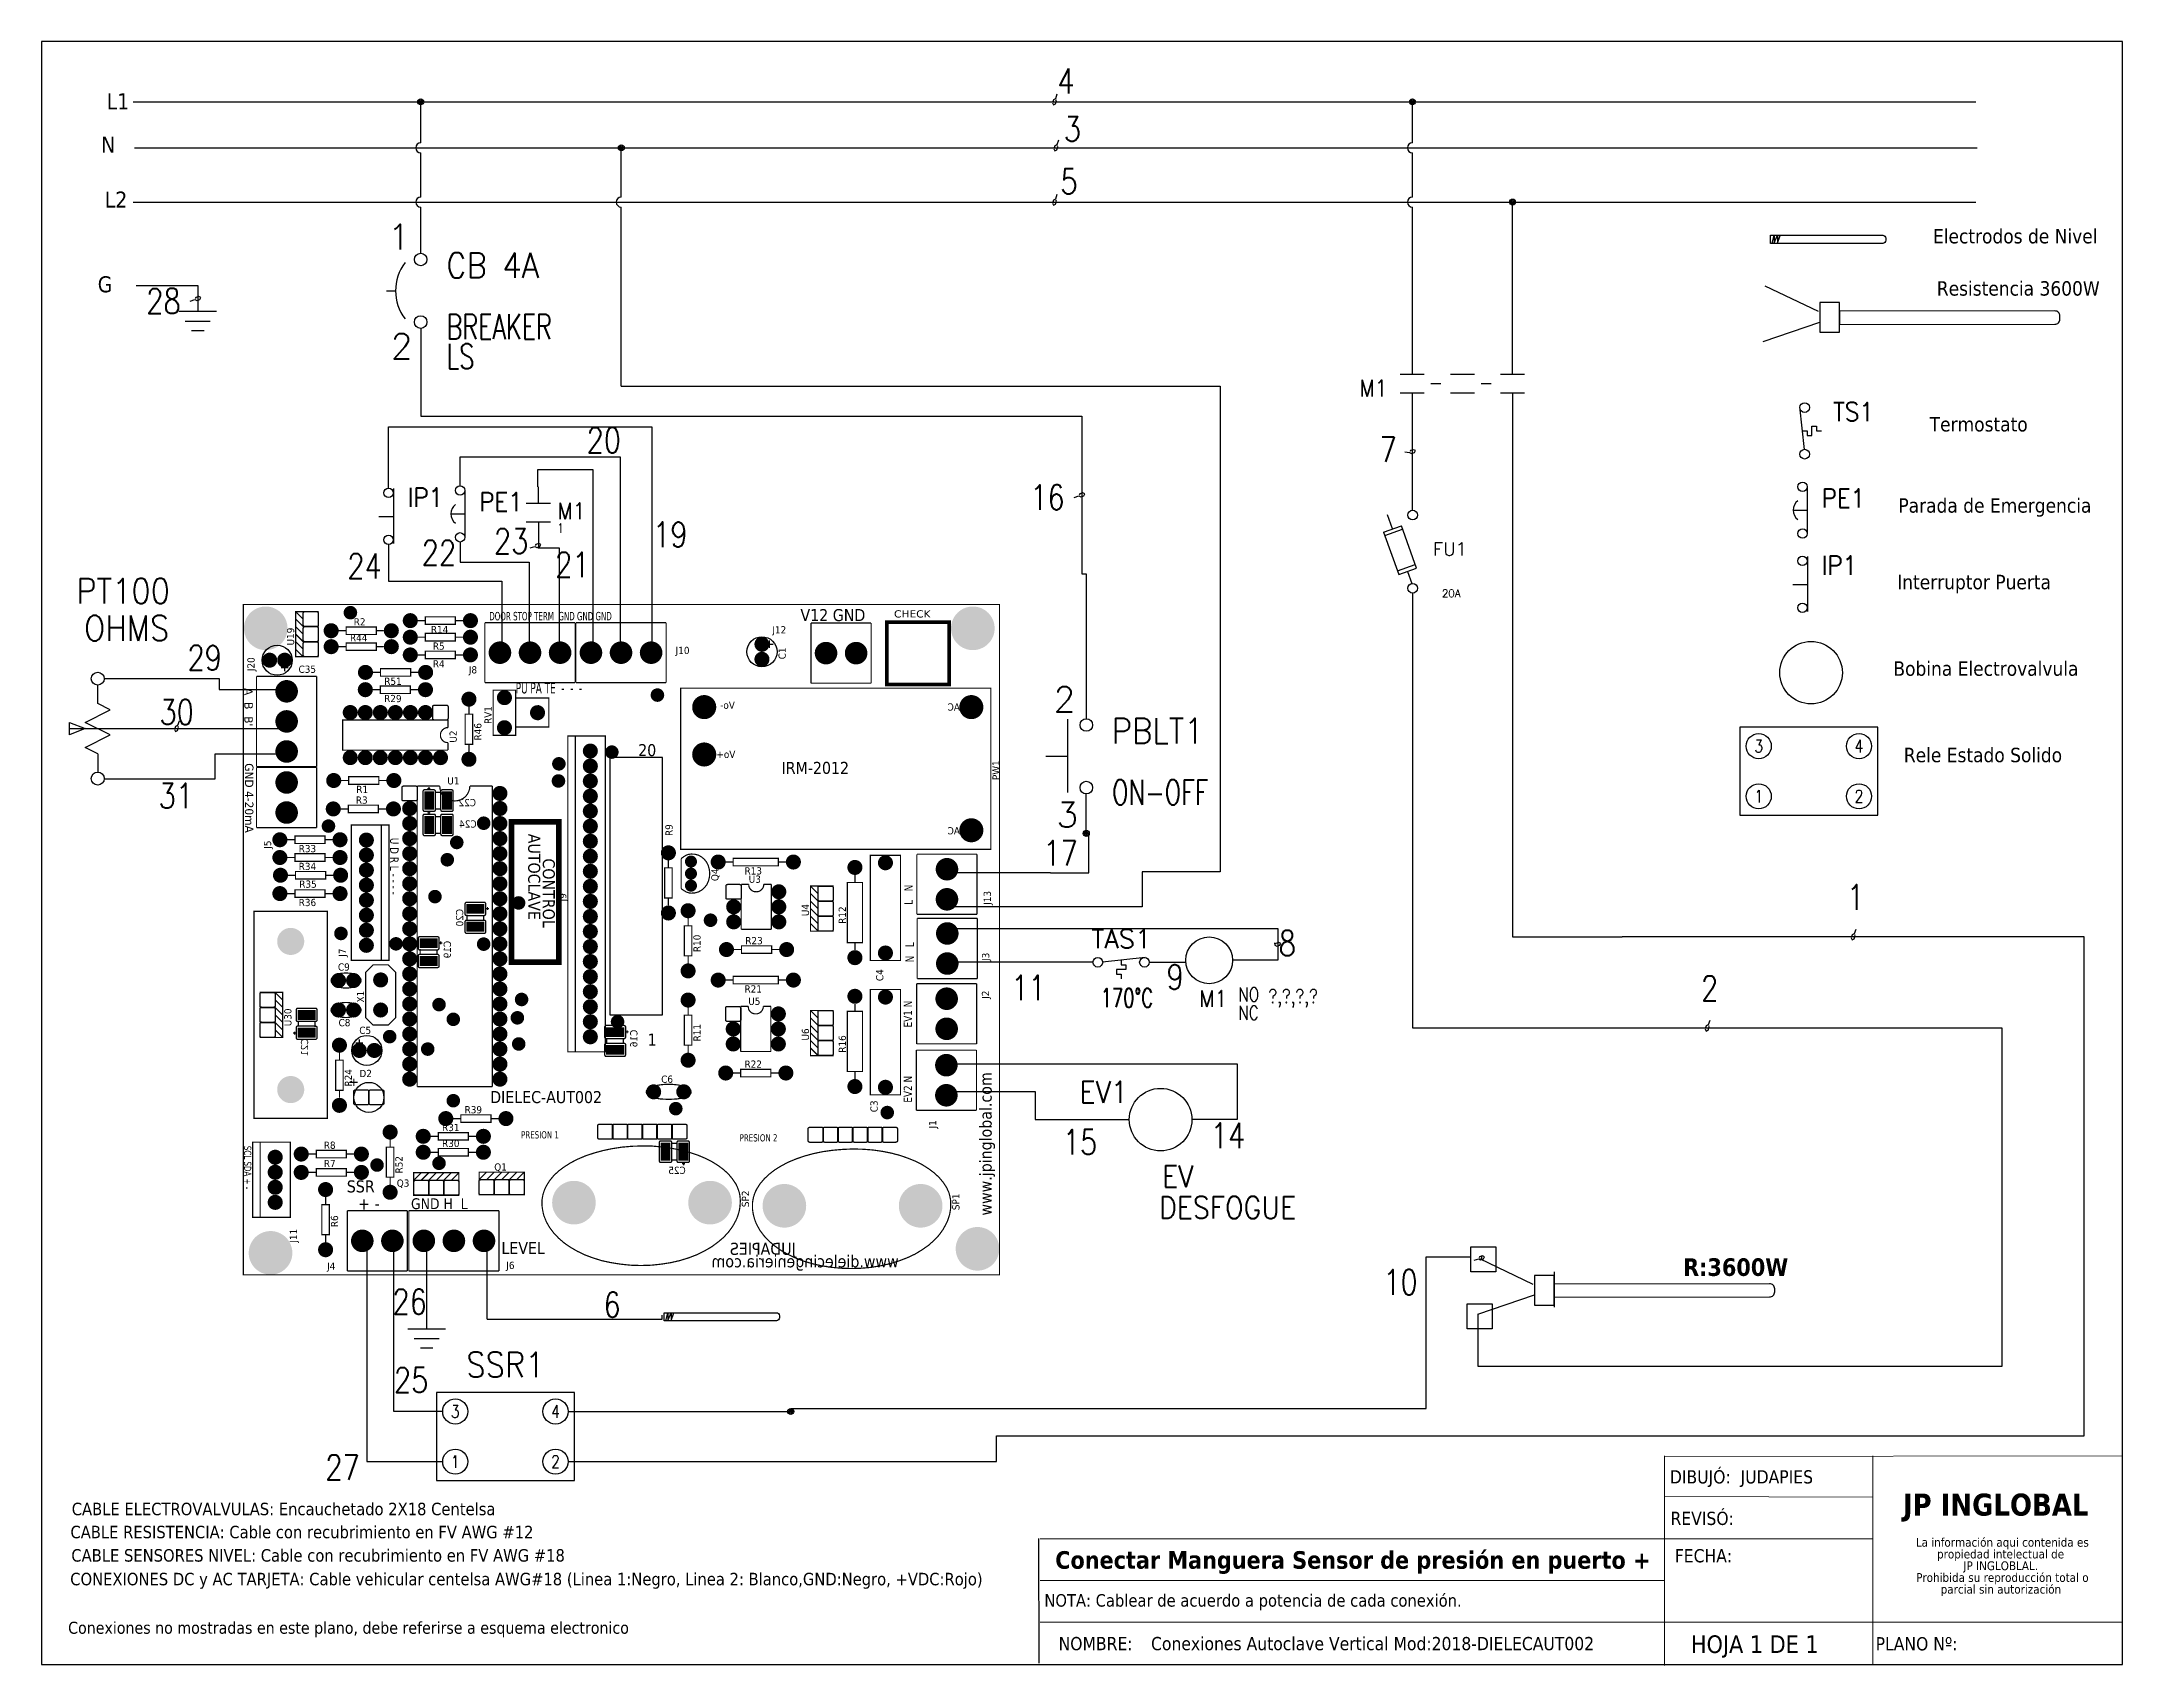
# Model space of a CAD drawing. Header units: millimetres. Extents: x 123.5 to 144.3, y 105.4 to 121.6.
import ezdxf
from ezdxf.enums import TextEntityAlignment as Align

# ---------------------------------------------------------------- set-up
doc = ezdxf.new("R2010")
doc.units = ezdxf.units.MM
doc.linetypes.add('CENTERX2', pattern=[20.32, 12.7, -2.54, 2.54, -2.54])
doc.linetypes.add('HIDDEN2', pattern=[0.1875, 0.125, -0.0625])
for name, color, linetype in [('BLK_12AWG', 7, 'Continuous'), ('CONTORNO', 179, 'Continuous'), ('DESC', 250, 'Continuous'), ('LINK', 9, 'Continuous'), ('MISC', 7, 'Continuous'), ('SYMS', 7, 'Continuous'), ('TAGS', 250, 'Continuous'), ('TERMS', 250, 'Continuous'), ('WIREFIXED', 7, 'Continuous'), ('WIRES', 7, 'Continuous'), ('XREF', 7, 'Continuous'), ('XREFCHILD', 134, 'Continuous')]:
    doc.layers.add(name, color=color, linetype=linetype)
doc.layers.add('WIRENO', color=7, linetype='Continuous', true_color=0x000000)
doc.styles.add('SLDTEXTSTYLE0', font='tahoma.ttf')
doc.styles.add('SLDTEXTSTYLE1', font='')
doc.styles.get("Standard").update_dxf_attribs({"font": 'tahoma.ttf'})
doc.styles.add('WD', font='romans.shx')
doc.styles.get('SLDTEXTSTYLE1').set_extended_font_data('Tahoma', bold=True)

msp = doc.modelspace()

# ---------------------------------------------------------------- texts
at = {"attachment_point": 1}
for s, width, gutter_width, insert, char_height in [('L1', 0.37194, 0.05, (124.154, 121.075), 0.16), ('N', 0.37194, 0.05, (124.099, 120.643), 0.16), ('L2', 0.37194, 0.05, (124.135, 120.095), 0.16), ('\\A1;Electrodos de Nivel', 44.8708, 1, (142.367, 119.722), 0.144), ('G', 0.37194, 0.05, (124.065, 119.25), 0.16), ('\\A1;Resistencia 3600W', 44.8708, 1, (142.405, 119.201), 0.144), ('\\A1;Termostato', 44.8708, 1, (142.334, 117.846), 0.144), ('\\A1;Parada de Emergencia', 44.8708, 1, (142.022, 117.036), 0.144), ('\\A1;Interruptor Puerta', 44.8708, 1, (142.01, 116.272), 0.144), ('\\A1;Bobina Electrovalvula', 44.8708, 1, (141.972, 115.409), 0.144), ('\\A1;Rele Estado Solido', 44.8708, 1, (142.076, 114.547), 0.144), ('Conexiones no mostradas en este plano, debe referirse a esquema electronico', 9.45621, 0.05, (123.77, 105.83), 0.12)]:
    msp.add_mtext_dynamic_manual_height_columns(s, width=width, gutter_width=gutter_width, heights=[0], dxfattribs=dict(at, insert=insert, char_height=char_height))
at = {"color": 7, "linetype": 'Continuous', "lineweight": 0, "attachment_point": 1, "style": 'SLDTEXTSTYLE0'}
for s, insert, char_height in [('CABLE ELECTROVALVULAS: Encauchetado 2X18 Centelsa', (123.806, 107.017), 0.1245), ('REVISÓ:', (139.749, 106.927), 0.1318), ('CABLE RESISTENCIA: Cable con recubrimiento en FV AWG #12', (123.793, 106.787), 0.1245), ('CABLE SENSORES NIVEL: Cable con recubrimiento en FV AWG #18', (123.802, 106.554), 0.1245), ('FECHA:', (139.792, 106.554), 0.1318), ('CONEXIONES DC y AC TARJETA: Cable vehicular centelsa AWG#18 (Linea 1:Negro, Linea 2: Blanco,GND:Negro, +VDC:Rojo)', (123.791, 106.318), 0.1245), ('NOTA: Cablear de acuerdo a potencia de cada conexión.', (133.505, 106.105), 0.1245), ('\\pi-0.39529,l0.52705,t1.0541;NOMBRE:^IConexiones Autoclave Vertical Mod:2018-DIELECAUT002', (133.515, 105.678), 0.13176), ('HOJA 1 DE 1', (139.953, 105.694), 0.17568), ('PLANO Nº:', (141.795, 105.676), 0.1318)]:
    msp.add_mtext(s, dxfattribs=dict(at, insert=insert, char_height=char_height))
at = {"layer": 'CONTORNO', "color": 7}
for s, insert, char_height, attachment_point, style in [('R:3600W', (140.399, 109.455), 0.1757, 2, 'SLDTEXTSTYLE1'), ('DIBUJÓ:  JUDAPIES', (139.743, 107.341), 0.13176, 1, 'SLDTEXTSTYLE0'), ('    Conectar Manguera Sensor de presión en puerto +', (136.437, 106.534), 0.17568, 2, 'SLDTEXTSTYLE1')]:
    msp.add_mtext(s, dxfattribs=dict(at, insert=insert, char_height=char_height, attachment_point=attachment_point, style=style))
at = {"layer": 'CONTORNO', "insert": (142.067, 107.108), "char_height": 0.2196, "attachment_point": 1, "style": 'SLDTEXTSTYLE1'}
msp.add_mtext('JP INGLOBAL', dxfattribs=at)

# ---------------------------------------------------------------- blocks, each defined once
blk = doc.blocks.new('SW_NOTE_2')
at = {"layer": 'CONTORNO', "color": 0, "char_height": 1.0583, "attachment_point": 2, "style": 'SLDTEXTSTYLE0'}
for s, insert in [('La información aqui contenida es ', (10.29, 1.34)), ('propiedad intelectual de', (10.08, -0.07)), ('JP INGLOBLAL.', (10.1, -1.48)), ('Prohibida su reproducción total o ', (10.3, -2.89)), ('parcial sin autorización', (10.12, -4.3))]:
    blk.add_mtext(s, dxfattribs=dict(at, insert=insert))
blk = doc.blocks.new('VGND2')
for p, q in [((0.09375, 0), (-0.09375, 0)), ((-0.0625, -0.046875), (0.0625, -0.046875)), ((-0.03125, -0.09375), (0.03125, -0.09375))]:
    blk.add_line(p, q)
at = {"style": 'WD', "flags": 1}
blk.add_attdef('X2TERM01', (0, 0), '', height=0.01, dxfattribs=at)
blk = doc.blocks.new('Resistencia')
at = {"layer": 'WIRENO'}
for p, q in [((112.31, 58.18), (107.01, 60.71)), ((112.43, 57.1), (106.77, 55.17))]:
    blk.add_line(p, q, dxfattribs=at)
blk.add_lwpolyline([(114.4, 59.08), (112.46, 59.08), (112.46, 56.11), (114.4, 56.11)], close=True, dxfattribs=at)
blk.add_lwpolyline([(135.9, 58.24), (114.42, 58.21), (114.42, 56.89), (135.9, 56.92, 0.414214), (136.4, 57.42), (136.4, 57.74, 0.414214)], format="xyb", close=True, dxfattribs=at)
blk = doc.blocks.new('HDV1TFL')
for p, q in [((0.344, 0.344), (-0.344, 0.344)), ((-0.344, 0.344), (-0.344, -0.094)), ((0.344, -0.094), (0.344, 0.344)), ((-0.344, -0.094), (0.344, -0.094))]:
    blk.add_line(p, q)
for centre in [(-0.25, 0.25), (0.25, 0.25), (-0.25, 0), (0.25, 0)]:
    blk.add_circle(centre, 0.0625)
at = {"style": 'WD'}
for tag, width, p in [('INST', 0.7, (0.006, 0.747)), ('LOC', 0.7, (0.006, 0.577)), ('TAG1', 0.9, (0, 0.421)), ('RATING2', 0.7, (0, 0.031)), ('DESC1', 0.7, (0, -0.293)), ('DESC2', 0.7, (0, -0.449)), ('XREF', 0.7, (0, -0.606))]:
    blk.add_attdef(tag, text='', height=0.125, dxfattribs=dict(at, width=width)).set_placement(p, align=Align.CENTER)
at = {"style": 'WD', "flags": 1}
for tag, p in [('X2TERM03', (-0.25, 0.312)), ('X2TERM04', (0.25, 0.312)), ('X4TERM03', (-0.312, 0.25)), ('X1TERM04', (0.312, 0.25)), ('X4TERM01', (-0.312, 0)), ('X1TERM02', (0.312, 0)), ('X8TERM01', (-0.25, -0.062)), ('X8TERM02', (0.25, -0.062))]:
    blk.add_attdef(tag, p, '', height=0.0125, dxfattribs=at)
at = {"style": 'WD', "width": 0.7}
blk.add_attdef('RATING1', text='', height=0.125, dxfattribs=at).set_placement((0, 0.25), align=Align.MIDDLE)
at = {"linetype": 'Continuous', "style": 'WD', "flags": 9}
blk.add_attdef('ASSYCODE', text='', height=0.01, dxfattribs=at).set_placement((0, 0.328), align=Align.CENTER)
at = {"style": 'WD', "flags": 9}
blk.add_attdef('FAMILY', text='', height=0.01, dxfattribs=at).set_placement((-0.005, 0.389), align=Align.CENTER)
at = {"linetype": 'Continuous', "style": 'WD', "flags": 1}
for tag, p in [('MFG', (0, 0.359)), ('CAT', (0, 0.378))]:
    blk.add_attdef(tag, text='', height=0.01, dxfattribs=at).set_placement(p, align=Align.MIDDLE)
at = {"linetype": 'Continuous', "style": 'WD', "width": 0.8, "flags": 8}
for tag, p in [('TERM03', (-0.25, 0.25)), ('TERM04', (0.25, 0.25)), ('TERM01', (-0.25, 0)), ('TERM02', (0.25, 0))]:
    blk.add_attdef(tag, text='', height=0.0625, dxfattribs=at).set_placement(p, align=Align.MIDDLE)
blk = doc.blocks.new('VPB11L')
for p, q in [((-0.094, 0.185), (-0.094, -0.18)), ((-0.202, 0), (-0.094, 0))]:
    blk.add_line(p, q)
for centre in [(0, 0.156), (0, -0.156)]:
    blk.add_circle(centre, 0.0312)
at = {"style": 'WD'}
for tag, p, width in [('INST', (0.127, 0.39), 0.7), ('LOC', (0.127, 0.221), 0.7), ('TAG1', (0.127, 0.064), 0.9), ('XREF', (0.129, -0.09), 0.7), ('DESC1', (0.129, -0.242), 0.7), ('DESC2', (0.129, -0.398), 0.7)]:
    blk.add_attdef(tag, p, '', height=0.125, dxfattribs=dict(at, width=width))
at = {"linetype": 'Continuous', "style": 'WD'}
for tag, height, flags, p in [('TERM01', 0.125, 8, (-0.055, 0.222)), ('MFG', 0.01, 9, (-0.142, -0.088)), ('CAT', 0.01, 9, (-0.142, -0.073))]:
    blk.add_attdef(tag, text='', height=height, dxfattribs=dict(at, flags=flags)).set_placement(p, align=Align.RIGHT)
at = {"color": 7, "style": 'WD', "flags": 1}
for tag, p in [('X2TERM01', (0, 0.188)), ('X8TERM02', (0, -0.188))]:
    blk.add_attdef(tag, p, '', height=0.0125, dxfattribs=at)
at = {"color": 7, "style": 'WD'}
for tag, p in [('X4LINK', (-0.266, 0)), ('X1LINK', (0, 0))]:
    blk.add_attdef(tag, p, '', height=0.01, dxfattribs=at)
at = {"style": 'WD'}
for tag, flags, p in [('CONTACT', 1, (-0.142, -0.053)), ('FAMILY', 9, (-0.142, -0.036))]:
    blk.add_attdef(tag, text='', height=0.01, dxfattribs=dict(at, flags=flags)).set_placement(p, align=Align.RIGHT)
at = {"linetype": 'Continuous', "style": 'WD', "flags": 9}
blk.add_attdef('ASSYCODE', text='', height=0.01, dxfattribs=at).set_placement((-0.156, -0.111), align=Align.CENTER)
at = {"linetype": 'Continuous', "style": 'WD', "flags": 8}
blk.add_attdef('TERM02', text='', height=0.125, dxfattribs=at).set_placement((-0.041, -0.229), align=Align.TOP_RIGHT)
blk = doc.blocks.new('WDDOT')
for radius in [0.03, 0.0187, 0.00929]:
    blk.add_circle((0, 0), radius)
blk = doc.blocks.new('VCB1')
at = {"linetype": 'HIDDEN2'}
blk.add_line((-0.171, 0), (-0.125, 0), dxfattribs=at)
for centre in [(0, 0.156), (0, -0.156)]:
    blk.add_circle(centre, 0.0312)
blk.add_arc((0.109, 0), 0.234, 143.1301, 216.8699)
at = {"style": 'WD'}
for tag, p, width in [('INST', (0.219, 0.388), 0.7), ('LOC', (0.219, 0.219), 0.7), ('TAG1', (0.127, 0.064), 0.9), ('XREF', (0.129, -0.09), 0.7), ('DESC1', (0.129, -0.242), 0.7), ('DESC2', (0.129, -0.389), 0.7)]:
    blk.add_attdef(tag, p, '', height=0.125, dxfattribs=dict(at, width=width))
at = {"linetype": 'Continuous', "style": 'WD'}
for tag, height, flags, p in [('TERM01', 0.125, 8, (-0.055, 0.207)), ('MFG', 0.01, 9, (-0.142, -0.088)), ('CAT', 0.01, 9, (-0.142, -0.073))]:
    blk.add_attdef(tag, text='', height=height, dxfattribs=dict(at, flags=flags)).set_placement(p, align=Align.RIGHT)
at = {"style": 'WD', "width": 0.7}
blk.add_attdef('RATING1', text='', height=0.125, dxfattribs=at).set_placement((-0.188, 0.062), align=Align.RIGHT)
at = {"color": 7, "style": 'WD', "flags": 1}
for tag, p in [('X2TERM01', (0, 0.188)), ('X8TERM02', (0, -0.188))]:
    blk.add_attdef(tag, p, '', height=0.0125, dxfattribs=at)
at = {"color": 7, "style": 'WD'}
for tag, p in [('X4LINK', (-0.25, 0)), ('X1LINK', (0, 0))]:
    blk.add_attdef(tag, p, '', height=0.01, dxfattribs=at)
at = {"linetype": 'Continuous', "style": 'WD', "flags": 9}
blk.add_attdef('ASSYCODE', text='', height=0.01, dxfattribs=at).set_placement((-0.153, -0.106), align=Align.CENTER)
at = {"style": 'WD', "flags": 9}
for tag, p in [('FAMILY', (-0.142, -0.036)), ('CONTACT', (-0.129, -0.129))]:
    blk.add_attdef(tag, text='', height=0.01, dxfattribs=at).set_placement(p, align=Align.RIGHT)
at = {"linetype": 'Continuous', "style": 'WD', "flags": 8}
blk.add_attdef('TERM02', text='', height=0.125, dxfattribs=at).set_placement((-0.041, -0.213), align=Align.TOP_RIGHT)
blk = doc.blocks.new('VPB12')
for p, q in [((0.033, 0.185), (0.033, -0.18)), ((-0.064, 0), (0.033, 0))]:
    blk.add_line(p, q)
for centre in [(0, 0.156), (0, -0.156)]:
    blk.add_circle(centre, 0.0312)
at = {"style": 'WD'}
for tag, p, width in [('INST', (0.127, 0.39), 0.7), ('LOC', (0.127, 0.221), 0.7), ('TAG1', (0.127, 0.064), 0.9), ('XREF', (0.129, -0.09), 0.7), ('DESC1', (0.129, -0.242), 0.7), ('DESC2', (0.129, -0.398), 0.7)]:
    blk.add_attdef(tag, p, '', height=0.125, dxfattribs=dict(at, width=width))
at = {"linetype": 'Continuous', "style": 'WD'}
for tag, height, flags, p in [('TERM01', 0.125, 8, (-0.055, 0.222)), ('MFG', 0.01, 9, (0.014, -0.088)), ('CAT', 0.01, 9, (0.014, -0.073))]:
    blk.add_attdef(tag, text='', height=height, dxfattribs=dict(at, flags=flags)).set_placement(p, align=Align.RIGHT)
at = {"color": 7, "style": 'WD', "flags": 1}
for tag, p in [('X2TERM01', (0, 0.188)), ('X8TERM02', (0, -0.188))]:
    blk.add_attdef(tag, p, '', height=0.0125, dxfattribs=at)
at = {"color": 7, "style": 'WD'}
for tag, p in [('X4LINK', (-0.125, 0)), ('X1LINK', (0.125, 0))]:
    blk.add_attdef(tag, p, '', height=0.01, dxfattribs=at)
at = {"style": 'WD'}
for tag, flags, p in [('CONTACT', 1, (0.014, -0.053)), ('FAMILY', 9, (0.014, -0.036))]:
    blk.add_attdef(tag, text='', height=0.01, dxfattribs=dict(at, flags=flags)).set_placement(p, align=Align.RIGHT)
at = {"linetype": 'Continuous', "style": 'WD', "flags": 9}
blk.add_attdef('ASSYCODE', text='', height=0.01, dxfattribs=at).set_placement((-0.001, -0.105), align=Align.CENTER)
at = {"linetype": 'Continuous', "style": 'WD', "flags": 8}
blk.add_attdef('TERM02', text='', height=0.125, dxfattribs=at).set_placement((-0.041, -0.229), align=Align.TOP_RIGHT)
blk = doc.blocks.new('VPB12M')
for p, q in [((0.034, -0.156), (0.034, 0.156)), ((-0.065, 0), (0.034, 0))]:
    blk.add_line(p, q)
for centre in [(0, 0.156), (0, -0.156)]:
    blk.add_circle(centre, 0.0312)
blk.add_arc((0.016, 0), 0.0781, 126.8699, 233.1301)
at = {"style": 'WD'}
for tag, p, width in [('INST', (0.127, 0.343), 0.7), ('LOC', (0.127, 0.174), 0.7), ('TAG1', (0.127, 0.018), 0.9), ('XREF', (0.129, -0.137), 0.7), ('DESC1', (0.129, -0.289), 0.7), ('DESC2', (0.129, -0.445), 0.7)]:
    blk.add_attdef(tag, p, '', height=0.125, dxfattribs=dict(at, width=width))
at = {"linetype": 'Continuous', "style": 'WD'}
for tag, height, flags, p in [('TERM01', 0.125, 8, (-0.055, 0.207)), ('MFG', 0.01, 9, (-0.111, -0.088)), ('CAT', 0.01, 9, (-0.111, -0.073))]:
    blk.add_attdef(tag, text='', height=height, dxfattribs=dict(at, flags=flags)).set_placement(p, align=Align.RIGHT)
at = {"color": 7, "style": 'WD', "flags": 1}
for tag, p in [('X2TERM01', (0, 0.188)), ('X8TERM02', (0, -0.188))]:
    blk.add_attdef(tag, p, '', height=0.0125, dxfattribs=at)
at = {"color": 7, "style": 'WD'}
for tag, p in [('X4LINK', (-0.141, 0)), ('X1LINK', (0.125, 0))]:
    blk.add_attdef(tag, p, '', height=0.01, dxfattribs=at)
at = {"style": 'WD'}
for tag, flags, p in [('CONTACT', 1, (-0.111, -0.053)), ('FAMILY', 9, (-0.111, -0.036))]:
    blk.add_attdef(tag, text='', height=0.01, dxfattribs=dict(at, flags=flags)).set_placement(p, align=Align.RIGHT)
at = {"linetype": 'Continuous', "style": 'WD', "flags": 9}
blk.add_attdef('ASSYCODE', text='', height=0.01, dxfattribs=at).set_placement((-0.125, -0.106), align=Align.CENTER)
at = {"linetype": 'Continuous', "style": 'WD', "flags": 8}
blk.add_attdef('TERM02', text='', height=0.125, dxfattribs=at).set_placement((-0.041, -0.213), align=Align.TOP_RIGHT)
blk = doc.blocks.new('VT0_01')
for p, q in [((-0.0625, 0.0625), (0.0625, 0.0625)), ((-0.0625, -0.0625), (-0.0625, 0.0625)), ((0.0625, 0.0625), (0.0625, -0.0625)), ((0.0625, -0.0625), (-0.0625, -0.0625))]:
    blk.add_line(p, q)
at = {"style": 'WD', "flags": 1}
for tag, p in [('X4TERM01', (-0.0625, 0)), ('X2TERM01', (0, 0.0625)), ('X1TERM01', (0.0625, 0)), ('X8TERM01', (0, -0.0625))]:
    blk.add_attdef(tag, p, '', height=0.01, dxfattribs=at)
blk = doc.blocks.new('VVR1TZR')
for p, q in [((0, 0.125), (0, 0.217)), ((0.062, 0.094), (0, 0.125)), ((-0.141, -0.031), (-0.141, 0.031)), ((-0.141, 0.031), (-0.062, 0)), ((-0.062, 0), (-0.141, -0.031)), ((-0.062, 0.031), (0.062, 0.094)), ((0.062, -0.031), (-0.062, 0.031)), ((-0.062, -0.094), (0.062, -0.031)), ((0, -0.125), (-0.062, -0.094)), ((0, -0.125), (0, -0.217))]:
    blk.add_line(p, q)
for centre in [(0, 0.249), (0, -0.249)]:
    blk.add_circle(centre, 0.0322)
at = {"style": 'WD', "width": 0.7}
for tag, p in [('INST', (0.156, 0.56)), ('LOC', (0.156, 0.39))]:
    blk.add_attdef(tag, text='', height=0.125, dxfattribs=at).set_placement(p, align=Align.TOP_LEFT)
at = {"linetype": 'Continuous', "style": 'WD', "flags": 8}
for tag, p in [('TERM01', (-0.062, 0.281)), ('TERM03', (-0.078, 0.047))]:
    blk.add_attdef(tag, text='', height=0.125, dxfattribs=at).set_placement(p, align=Align.RIGHT)
at = {"color": 7, "style": 'WD', "flags": 1}
for tag, p in [('X4TERM01', (-0.031, 0.25)), ('X2TERM01', (0, 0.281)), ('X1TERM01', (0.031, 0.25)), ('X4TERM03', (-0.141, 0)), ('X4TERM02', (-0.031, -0.25)), ('X8TERM02', (0, -0.281)), ('X1TERM02', (0.031, -0.25))]:
    blk.add_attdef(tag, p, '', height=0.0125, dxfattribs=at)
at = {"style": 'WD'}
for tag, p, width in [('RATING1', (0.156, 0.109), 0.9), ('TAG1', (0.153, -0.047), 0.9), ('DESC1', (0.156, -0.203), 0.7), ('DESC2', (0.156, -0.36), 0.7)]:
    blk.add_attdef(tag, p, '', height=0.125, dxfattribs=dict(at, width=width))
at = {"style": 'WD', "flags": 9}
blk.add_attdef('FAMILY', text='', height=0.01, dxfattribs=at).set_placement((-0.219, -0.066), align=Align.CENTER)
at = {"linetype": 'Continuous', "style": 'WD', "flags": 9}
for tag, p in [('MFG', (-0.221, -0.099)), ('CAT', (-0.221, -0.084))]:
    blk.add_attdef(tag, text='', height=0.01, dxfattribs=at).set_placement(p, align=Align.MIDDLE)
blk.add_attdef('ASSYCODE', text='', height=0.01, dxfattribs=at).set_placement((-0.219, -0.125), align=Align.CENTER)
at = {"linetype": 'Continuous', "style": 'WD', "flags": 8}
blk.add_attdef('TERM02', text='', height=0.125, dxfattribs=at).set_placement((-0.062, -0.281), align=Align.TOP_RIGHT)
blk = doc.blocks.new('Nivel')
at = {"layer": 'WIRENO'}
for p, q in [((103.38, 60.01), (103.74, 61.39)), ((103.74, 61.39), (103.74, 60.1)), ((103.74, 60.1), (104.25, 61.39)), ((104.25, 61.39), (104.25, 60.07)), ((104.25, 60.07), (104.74, 61.36))]:
    blk.add_line(p, q, dxfattribs=at)
blk.add_lwpolyline([(103.12, 61.39), (121.77, 61.39, -0.414214), (122.27, 60.89), (122.27, 60.54, -0.414214), (121.77, 60.04), (103.12, 60.04)], format="xyb", close=True, dxfattribs=at)
blk = doc.blocks.new('VTS12')
at = {"linetype": 'Continuous'}
blk.add_line((-0.002, -0.123), (-0.033, 0.159), dxfattribs=at)
for p, q in [((-0.015, 0), (0.017, 0)), ((0.017, 0), (0.017, -0.031)), ((0.048, -0.031), (0.048, 0.031)), ((0.048, 0.031), (0.079, 0.031)), ((0.079, 0.031), (0.079, 0)), ((0.079, 0), (0.111, 0)), ((0.017, -0.031), (0.048, -0.031))]:
    blk.add_line(p, q)
for centre in [(0, 0.155), (0, -0.155)]:
    blk.add_circle(centre, 0.0322)
at = {"style": 'WD'}
for tag, p, width in [('INST', (0.189, 0.39), 0.7), ('LOC', (0.189, 0.221), 0.7), ('TAG1', (0.189, 0.064), 0.9), ('XREF', (0.191, -0.09), 0.7), ('DESC1', (0.191, -0.242), 0.7), ('DESC2', (0.191, -0.398), 0.7), ('RATING1', (0.188, -0.554), 0.7), ('WDTAGALT', (0.187, -0.716), 0.7)]:
    blk.add_attdef(tag, p, '', height=0.125, dxfattribs=dict(at, width=width))
at = {"linetype": 'Continuous', "style": 'WD'}
for tag, height, flags, p in [('TERM01', 0.125, 8, (-0.055, 0.207)), ('MFG', 0.01, 9, (-0.08, -0.088)), ('CAT', 0.01, 9, (-0.08, -0.073))]:
    blk.add_attdef(tag, text='', height=height, dxfattribs=dict(at, flags=flags)).set_placement(p, align=Align.RIGHT)
at = {"color": 7, "style": 'WD', "flags": 1}
for tag, p in [('X2TERM01', (0, 0.188)), ('X8TERM02', (0, -0.188))]:
    blk.add_attdef(tag, p, '', height=0.0125, dxfattribs=at)
at = {"color": 7, "style": 'WD'}
for tag, p in [('X4LINK', (-0.109, 0)), ('X1LINK', (0.156, 0))]:
    blk.add_attdef(tag, p, '', height=0.01, dxfattribs=at)
at = {"style": 'WD'}
for tag, flags, p in [('CONTACT', 1, (-0.08, -0.053)), ('FAMILY', 9, (-0.08, -0.036))]:
    blk.add_attdef(tag, text='', height=0.01, dxfattribs=dict(at, flags=flags)).set_placement(p, align=Align.RIGHT)
at = {"linetype": 'Continuous', "style": 'WD', "flags": 9}
blk.add_attdef('ASSYCODE', text='', height=0.01, dxfattribs=at).set_placement((-0.094, -0.125), align=Align.CENTER)
at = {"linetype": 'Continuous', "style": 'WD', "flags": 8}
blk.add_attdef('TERM02', text='', height=0.125, dxfattribs=at).set_placement((-0.041, -0.213), align=Align.TOP_RIGHT)
blk = doc.blocks.new('HCR1')
blk.add_circle((0, 0), 0.156)
at = {"style": 'WD'}
for tag, height, width, p in [('INST', 0.0625, 0.7, (0.006, 0.429)), ('TAG1', 0.109, 0.9, (0, 0.202)), ('LOC', 0.0625, 0.7, (0.006, 0.344))]:
    blk.add_attdef(tag, text='', height=height, dxfattribs=dict(at, width=width)).set_placement(p, align=Align.CENTER)
at = {"linetype": 'Continuous', "style": 'WD', "flags": 9}
blk.add_attdef('ASSYCODE', text='', height=0.01, dxfattribs=at).set_placement((0, 0.125), align=Align.CENTER)
at = {"style": 'WD', "flags": 9}
blk.add_attdef('FAMILY', text='', height=0.01, dxfattribs=at).set_placement((-0.005, 0.17), align=Align.CENTER)
at = {"linetype": 'Continuous', "style": 'WD', "flags": 1}
for tag, p in [('MFG', (0, 0.14)), ('CAT', (0, 0.159))]:
    blk.add_attdef(tag, text='', height=0.01, dxfattribs=at).set_placement(p, align=Align.MIDDLE)
at = {"style": 'WD'}
for tag, p, height, width in [('DESC1', (1.126, 0.06), 0.109, 0.9), ('DESC2', (1.126, -0.083), 0.109, 0.9), ('DESC3', (1.126, -0.226), 0.109, 0.9), ('XREFNO', (1.325, -0.393), 0.0938, 0.8), ('XREFNC', (1.315, -0.516), 0.0938, 0.8)]:
    blk.add_attdef(tag, p, '', height=height, dxfattribs=dict(at, width=width))
at = {"style": 'WD', "flags": 1}
for tag, p in [('X4TERM01', (-0.156, 0)), ('X1TERM02', (0.156, 0))]:
    blk.add_attdef(tag, p, '', height=0.0109, dxfattribs=at)
at = {"linetype": 'Continuous', "style": 'WD'}
blk.add_attdef('TERM01', text='', height=0.0625, dxfattribs=at).set_placement((-0.2, -0.035), align=Align.TOP_RIGHT)
blk.add_attdef('TERM02', text='', height=0.0625, dxfattribs=at).set_placement((0.2, -0.035), align=Align.TOP_LEFT)
at = {"style": 'WD', "width": 0.8, "flags": 8}
for tag, p in [('NO', (1.123, -0.393)), ('NC', (1.121, -0.516))]:
    blk.add_attdef(tag, p, '', height=0.0938, dxfattribs=at)
blk = doc.blocks.new('WD_WNH')
at = {"linetype": 'Continuous', "style": 'WD', "width": 0.8}
blk.add_attdef('WIRENO', text='', height=0.125, dxfattribs=at).set_placement((0, 0.062), align=Align.CENTER)
at = {"style": 'WD', "flags": 1}
for tag, p in [('W01USER', (0, 0.078)), ('W02USER', (0, 0.07)), ('W03USER', (0, 0.062)), ('W04USER', (0, 0.055)), ('W05USER', (0, 0.047)), ('W06USER', (0, 0.039)), ('W07USER', (0, 0.031)), ('W08USER', (0, 0.023)), ('W09USER', (0, 0.016)), ('W10USER', (0, 0.008))]:
    blk.add_attdef(tag, text='', height=0.005, dxfattribs=at).set_placement(p, align=Align.CENTER)
blk = doc.blocks.new('WD_WNV')
at = {"linetype": 'Continuous', "style": 'WD', "width": 0.8}
blk.add_attdef('WIRENO', text='', height=0.125, dxfattribs=at).set_placement((-0.05, 0), align=Align.MIDDLE_RIGHT)
at = {"style": 'WD', "flags": 1}
for tag, p in [('W01USER', (-0.062, 0.094)), ('W02USER', (-0.062, 0.086)), ('W03USER', (-0.062, 0.078)), ('W04USER', (-0.062, 0.07)), ('W05USER', (-0.062, 0.062)), ('W06USER', (-0.062, 0.055)), ('W07USER', (-0.062, 0.047)), ('W08USER', (-0.062, 0.039)), ('W09USER', (-0.062, 0.031)), ('W10USER', (-0.062, 0.023))]:
    blk.add_attdef(tag, text='', height=0.005, dxfattribs=at).set_placement(p, align=Align.CENTER)
blk = doc.blocks.new('VDS11FR')
for p, q in [((-0.241, 0.163), (-0.094, 0.216)), ((-0.231, 0.134), (-0.084, 0.187)), ((-0.168, 0.19), (-0.21, 0.307)), ((0.032, -0.137), (-0.094, 0.216)), ((-0.241, 0.163), (-0.116, -0.19)), ((-0.126, -0.16), (0.021, -0.108)), ((-0.116, -0.19), (0.032, -0.137)), ((-0.042, -0.164), (-0.006, -0.264))]:
    blk.add_line(p, q)
for centre in [(0, 0.304), (0, -0.304)]:
    blk.add_circle(centre, 0.04)
at = {"style": 'WD'}
for tag, p, height, flags in [('X2TERM02', (0, 0.344), 0.0109, 1), ('X4LINK', (-0.348, 0), 0.01, 1), ('CONTACT', (-0.312, 0.052), 0.01, 9), ('FAMILY', (-0.312, 0.034), 0.01, 9), ('X1LINK', (0.125, 0), 0.01, 1), ('X8TERM01', (0, -0.344), 0.0109, 1)]:
    blk.add_attdef(tag, p, '', height=height, dxfattribs=dict(at, flags=flags))
at = {"style": 'WD', "flags": 8}
blk.add_attdef('TERM02', text='', height=0.0625, dxfattribs=at).set_placement((0.075, 0.378), align=Align.TOP_LEFT)
at = {"style": 'WD', "width": 0.7}
for tag, p in [('INST', (0.17, 0.193)), ('LOC', (0.17, 0.108))]:
    blk.add_attdef(tag, p, '', height=0.0625, dxfattribs=at)
at = {"style": 'WD', "flags": 9}
for tag, p in [('MFG', (-0.284, -0.003)), ('CAT', (-0.284, 0.017)), ('ASSYCODE', (-0.287, -0.024))]:
    blk.add_attdef(tag, text='', height=0.01, dxfattribs=at).set_placement(p, align=Align.CENTER)
at = {"style": 'WD', "width": 0.7}
blk.add_attdef('RATING1', text='', height=0.0938, rotation=109.6202, dxfattribs=at).set_placement((-0.105, 0.013), align=Align.MIDDLE_CENTER)
at = {"style": 'WD'}
blk.add_attdef('TAG1', (0.17, -0.032), '', height=0.109, dxfattribs=at)
at = {"style": 'WD', "flags": 8}
blk.add_attdef('TERM01', text='', height=0.0625, dxfattribs=at).set_placement((0.399, -0.314), align=Align.TOP_RIGHT)
blk = doc.blocks.new('RPAD')
blk.add_trace([(-0.5, -0.5), (-0.5, 0.5), (0.5, -0.5), (0.5, 0.5)])
blk = doc.blocks.new('EPAD')
at = {"const_width": 0.5}
blk.add_lwpolyline([(-0.25, 0, 1), (0.25, 0, 1)], format="xyb", close=True, dxfattribs=at)
blk = doc.blocks.new('AutoclaveCard')
for points, const_width in [([(116.52, 110.306), (121.547, 110.306), (121.547, 114.763), (116.52, 114.763), (116.52, 110.306)], 0.008), ([(116.52, 110.306), (121.547, 110.306), (121.547, 114.763), (116.52, 114.763), (116.52, 110.306)], 0.008), ([(116.52, 110.306), (121.547, 110.306), (121.547, 114.763), (116.52, 114.763), (116.52, 110.306)], 0.008), ([(116.918, 114.416), (117.018, 114.416), (117.018, 114.716), (116.918, 114.716), (116.918, 114.416), (116.868, 114.416), (116.868, 114.716), (116.918, 114.716)], 0.008), ([(116.918, 114.666), (116.868, 114.716)], 0.008), ([(116.918, 114.416), (117.018, 114.416), (117.018, 114.716), (116.918, 114.716), (116.918, 114.416), (116.868, 114.416), (116.868, 114.716), (116.918, 114.716)], 0.008), ([(116.918, 114.666), (116.868, 114.716)], 0.008), ([(116.918, 114.416), (117.018, 114.416), (117.018, 114.716), (116.918, 114.716), (116.918, 114.416), (116.868, 114.416), (116.868, 114.716), (116.918, 114.716)], 0.008), ([(116.918, 114.666), (116.868, 114.716)], 0.008), ([(117.73, 114.631), (117.93, 114.631), (117.93, 114.681), (117.73, 114.681), (117.73, 114.631)], 0.008), ([(117.73, 114.631), (117.93, 114.631), (117.93, 114.681), (117.73, 114.681), (117.73, 114.631)], 0.008), ([(117.73, 114.631), (117.93, 114.631), (117.93, 114.681), (117.73, 114.681), (117.73, 114.631)], 0.008), ([(116.918, 114.616), (116.868, 114.666)], 0.008), ([(116.918, 114.616), (116.868, 114.666)], 0.008), ([(116.918, 114.616), (116.868, 114.666)], 0.008), ([(116.918, 114.566), (116.868, 114.616)], 0.008), ([(116.918, 114.566), (116.868, 114.616)], 0.008), ([(116.918, 114.566), (116.868, 114.616)], 0.008), ([(116.918, 114.516), (116.868, 114.566)], 0.008), ([(116.918, 114.516), (116.868, 114.566)], 0.008), ([(116.918, 114.516), (116.868, 114.566)], 0.008), ([(117.154, 114.589), (117.204, 114.589)], 0.008), ([(117.154, 114.589), (117.204, 114.589)], 0.008), ([(117.154, 114.589), (117.204, 114.589)], 0.008), ([(117.204, 114.564), (117.404, 114.564), (117.404, 114.614), (117.204, 114.614), (117.204, 114.564)], 0.008), ([(117.204, 114.564), (117.404, 114.564), (117.404, 114.614), (117.204, 114.614), (117.204, 114.564)], 0.008), ([(117.204, 114.564), (117.404, 114.564), (117.404, 114.614), (117.204, 114.614), (117.204, 114.564)], 0.008), ([(117.404, 114.589), (117.454, 114.589)], 0.008), ([(117.404, 114.589), (117.454, 114.589)], 0.008), ([(117.404, 114.589), (117.454, 114.589)], 0.008), ([(117.73, 114.656), (117.68, 114.656)], 0.008), ([(117.73, 114.656), (117.68, 114.656)], 0.008), ([(117.73, 114.656), (117.68, 114.656)], 0.008), ([(117.73, 114.546), (117.68, 114.546)], 0.008), ([(117.73, 114.546), (117.68, 114.546)], 0.008), ([(117.73, 114.546), (117.68, 114.546)], 0.008), ([(117.73, 114.521), (117.93, 114.521), (117.93, 114.571), (117.73, 114.571), (117.73, 114.521)], 0.008), ([(117.73, 114.521), (117.93, 114.521), (117.93, 114.571), (117.73, 114.571), (117.73, 114.521)], 0.008), ([(117.73, 114.521), (117.93, 114.521), (117.93, 114.571), (117.73, 114.571), (117.73, 114.521)], 0.008), ([(117.98, 114.656), (117.93, 114.656)], 0.008), ([(117.98, 114.656), (117.93, 114.656)], 0.008), ([(117.98, 114.656), (117.93, 114.656)], 0.008), ([(117.98, 114.546), (117.93, 114.546)], 0.008), ([(117.98, 114.546), (117.93, 114.546)], 0.008), ([(117.98, 114.546), (117.93, 114.546)], 0.008), ([(118.126, 114.643), (118.126, 114.243)], 0.008), ([(118.726, 114.643), (118.126, 114.643)], 0.008), ([(118.126, 114.643), (118.126, 114.243)], 0.008), ([(118.726, 114.643), (118.126, 114.643)], 0.008), ([(118.126, 114.643), (118.126, 114.243)], 0.008), ([(118.726, 114.643), (118.126, 114.643)], 0.008), ([(118.726, 114.643), (118.726, 114.243)], 0.008), ([(118.726, 114.643), (118.726, 114.243)], 0.008), ([(118.726, 114.643), (118.726, 114.243)], 0.008), ([(118.731, 114.643), (118.731, 114.243)], 0.008), ([(119.331, 114.643), (118.731, 114.643)], 0.008), ([(118.731, 114.643), (118.731, 114.243)], 0.008), ([(119.331, 114.643), (118.731, 114.643)], 0.008), ([(118.731, 114.643), (118.731, 114.243)], 0.008), ([(119.331, 114.643), (118.731, 114.643)], 0.008), ([(119.331, 114.643), (119.331, 114.243)], 0.008), ([(119.331, 114.643), (119.331, 114.243)], 0.008), ([(119.331, 114.643), (119.331, 114.243)], 0.008), ([(120.294, 114.64), (120.294, 114.24)], 0.008), ([(120.294, 114.64), (120.694, 114.64)], 0.008), ([(120.294, 114.64), (120.294, 114.24)], 0.008), ([(120.294, 114.64), (120.694, 114.64)], 0.008), ([(120.294, 114.64), (120.294, 114.24)], 0.008), ([(120.294, 114.64), (120.694, 114.64)], 0.008), ([(120.694, 114.64), (120.694, 114.24)], 0.008), ([(120.694, 114.64), (120.694, 114.24)], 0.008), ([(120.694, 114.64), (120.694, 114.24)], 0.008), ([(120.799, 114.231), (121.212, 114.231), (121.212, 114.645), (120.799, 114.645), (120.799, 114.231)], 0.024), ([(120.799, 114.231), (121.212, 114.231), (121.212, 114.645), (120.799, 114.645), (120.799, 114.231)], 0.024), ([(120.799, 114.231), (121.212, 114.231), (121.212, 114.645), (120.799, 114.645), (120.799, 114.231)], 0.024), ([(116.918, 114.466), (116.868, 114.516)], 0.008), ([(116.918, 114.466), (116.868, 114.516)], 0.008), ([(116.918, 114.466), (116.868, 114.516)], 0.008), ([(116.918, 114.416), (116.868, 114.466)], 0.008), ([(116.918, 114.416), (116.868, 114.466)], 0.008), ([(116.918, 114.416), (116.868, 114.466)], 0.008), ([(117.154, 114.483), (117.204, 114.483)], 0.008), ([(117.154, 114.483), (117.204, 114.483)], 0.008), ([(117.154, 114.483), (117.204, 114.483)], 0.008), ([(117.204, 114.458), (117.404, 114.458), (117.404, 114.508), (117.204, 114.508), (117.204, 114.458)], 0.008), ([(117.204, 114.458), (117.404, 114.458), (117.404, 114.508), (117.204, 114.508), (117.204, 114.458)], 0.008), ([(117.204, 114.458), (117.404, 114.458), (117.404, 114.508), (117.204, 114.508), (117.204, 114.458)], 0.008), ([(117.404, 114.483), (117.454, 114.483)], 0.008), ([(117.404, 114.483), (117.454, 114.483)], 0.008), ([(117.404, 114.483), (117.454, 114.483)], 0.008), ([(117.73, 114.428), (117.68, 114.428)], 0.008), ([(117.73, 114.428), (117.68, 114.428)], 0.008), ([(117.73, 114.428), (117.68, 114.428)], 0.008), ([(117.73, 114.403), (117.93, 114.403), (117.93, 114.453), (117.73, 114.453), (117.73, 114.403)], 0.008), ([(117.73, 114.403), (117.93, 114.403), (117.93, 114.453), (117.73, 114.453), (117.73, 114.403)], 0.008), ([(117.73, 114.403), (117.93, 114.403), (117.93, 114.453), (117.73, 114.453), (117.73, 114.403)], 0.008), ([(117.98, 114.428), (117.93, 114.428)], 0.008), ([(117.98, 114.428), (117.93, 114.428)], 0.008), ([(117.98, 114.428), (117.93, 114.428)], 0.008), ([(120.043, 114.499), (119.993, 114.499)], 0.008), ([(120.043, 114.499), (119.993, 114.499)], 0.008), ([(120.043, 114.499), (119.993, 114.499)], 0.008), ([(120.018, 114.524), (120.018, 114.474)], 0.008), ([(120.018, 114.524), (120.018, 114.474)], 0.008), ([(120.018, 114.524), (120.018, 114.474)], 0.008), ([(116.608, 114.286), (117.008, 114.286)], 0.008), ([(116.608, 114.286), (116.608, 113.686)], 0.008), ([(116.608, 114.286), (117.008, 114.286)], 0.008), ([(116.608, 114.286), (116.608, 113.686)], 0.008), ([(116.608, 114.286), (117.008, 114.286)], 0.008), ([(116.608, 114.286), (116.608, 113.686)], 0.008), ([(116.82, 114.343), (116.77, 114.343)], 0.008), ([(116.82, 114.343), (116.77, 114.343)], 0.008), ([(116.82, 114.343), (116.77, 114.343)], 0.008), ([(116.795, 114.318), (116.795, 114.368)], 0.008), ([(116.795, 114.318), (116.795, 114.368)], 0.008), ([(116.795, 114.318), (116.795, 114.368)], 0.008), ([(117.008, 113.686), (117.008, 114.286)], 0.008), ([(117.008, 113.686), (117.008, 114.286)], 0.008), ([(117.008, 113.686), (117.008, 114.286)], 0.008), ([(117.432, 114.312), (117.382, 114.312)], 0.008), ([(117.432, 114.312), (117.382, 114.312)], 0.008), ([(117.432, 114.312), (117.382, 114.312)], 0.008), ([(117.432, 114.287), (117.632, 114.287), (117.632, 114.337), (117.432, 114.337), (117.432, 114.287)], 0.008), ([(117.432, 114.287), (117.632, 114.287), (117.632, 114.337), (117.432, 114.337), (117.432, 114.287)], 0.008), ([(117.432, 114.287), (117.632, 114.287), (117.632, 114.337), (117.432, 114.337), (117.432, 114.287)], 0.008), ([(117.682, 114.312), (117.632, 114.312)], 0.008), ([(117.682, 114.312), (117.632, 114.312)], 0.008), ([(117.682, 114.312), (117.632, 114.312)], 0.008), ([(117.431, 114.197), (117.381, 114.197)], 0.008), ([(117.431, 114.197), (117.381, 114.197)], 0.008), ([(117.431, 114.197), (117.381, 114.197)], 0.008), ([(117.431, 114.172), (117.631, 114.172), (117.631, 114.222), (117.431, 114.222), (117.431, 114.172)], 0.008), ([(117.431, 114.172), (117.631, 114.172), (117.631, 114.222), (117.431, 114.222), (117.431, 114.172)], 0.008), ([(117.431, 114.172), (117.631, 114.172), (117.631, 114.222), (117.431, 114.222), (117.431, 114.172)], 0.008), ([(117.681, 114.197), (117.631, 114.197)], 0.008), ([(117.681, 114.197), (117.631, 114.197)], 0.008), ([(117.681, 114.197), (117.631, 114.197)], 0.008), ([(118.126, 114.243), (118.726, 114.243)], 0.008), ([(118.126, 114.243), (118.726, 114.243)], 0.008), ([(118.126, 114.243), (118.726, 114.243)], 0.008), ([(118.181, 113.894), (118.331, 113.894), (118.331, 114.194), (118.181, 114.194), (118.181, 113.894)], 0.008), ([(118.181, 113.894), (118.331, 113.894), (118.331, 114.194), (118.181, 114.194), (118.181, 113.894)], 0.008), ([(118.181, 113.894), (118.331, 113.894), (118.331, 114.194), (118.181, 114.194), (118.181, 113.894)], 0.008), ([(118.331, 113.949), (118.551, 113.949), (118.551, 114.142), (118.331, 114.142), (118.331, 113.949)], 0.008), ([(118.331, 113.949), (118.551, 113.949), (118.551, 114.142), (118.331, 114.142), (118.331, 113.949)], 0.008), ([(118.331, 113.949), (118.551, 113.949), (118.551, 114.142), (118.331, 114.142), (118.331, 113.949)], 0.008), ([(118.731, 114.243), (119.331, 114.243)], 0.008), ([(118.731, 114.243), (119.331, 114.243)], 0.008), ([(118.731, 114.243), (119.331, 114.243)], 0.008), ([(119.427, 113.136), (121.49, 113.136), (121.49, 114.207), (119.427, 114.207), (119.427, 113.136)], 0.008), ([(119.427, 113.136), (121.49, 113.136), (121.49, 114.207), (119.427, 114.207), (119.427, 113.136)], 0.008), ([(119.427, 113.136), (121.49, 113.136), (121.49, 114.207), (119.427, 114.207), (119.427, 113.136)], 0.008), ([(120.294, 114.24), (120.694, 114.24)], 0.008), ([(120.294, 114.24), (120.694, 114.24)], 0.008), ([(120.294, 114.24), (120.694, 114.24)], 0.008), ([(117.881, 113.995), (117.181, 113.995), (117.181, 113.795), (117.881, 113.795)], 0.008), ([(117.881, 113.995), (117.181, 113.995), (117.181, 113.795), (117.881, 113.795)], 0.008), ([(117.881, 113.995), (117.181, 113.995), (117.181, 113.795), (117.881, 113.795)], 0.008), ([(117.881, 113.995), (117.881, 113.945)], 0.008), ([(117.881, 113.995), (117.881, 113.945)], 0.008), ([(117.881, 113.995), (117.881, 113.945)], 0.008), ([(117.995, 113.834), (118.045, 113.834), (118.045, 114.034), (117.995, 114.034), (117.995, 113.834)], 0.008), ([(117.995, 113.834), (118.045, 113.834), (118.045, 114.034), (117.995, 114.034), (117.995, 113.834)], 0.008), ([(117.995, 113.834), (118.045, 113.834), (118.045, 114.034), (117.995, 114.034), (117.995, 113.834)], 0.008), ([(118.02, 114.084), (118.02, 114.034)], 0.008), ([(118.02, 114.084), (118.02, 114.034)], 0.008), ([(118.02, 114.084), (118.02, 114.034)], 0.008), ([(118.481, 114.094), (118.481, 113.994)], 0.008), ([(118.481, 114.094), (118.481, 113.994)], 0.008), ([(118.481, 114.094), (118.481, 113.994)], 0.008), ([(117.831, 113.895), (117.831, 113.905), (117.834, 113.915), (117.839, 113.923), (117.845, 113.93), (117.852, 113.936), (117.86, 113.941), (117.87, 113.944), (117.881, 113.945)], 0.008), ([(117.831, 113.895), (117.831, 113.905), (117.834, 113.915), (117.839, 113.923), (117.845, 113.93), (117.852, 113.936), (117.86, 113.941), (117.87, 113.944), (117.881, 113.945)], 0.008), ([(117.831, 113.895), (117.831, 113.905), (117.834, 113.915), (117.839, 113.923), (117.845, 113.93), (117.852, 113.936), (117.86, 113.941), (117.87, 113.944), (117.881, 113.945)], 0.008), ([(117.831, 113.895), (117.831, 113.884), (117.834, 113.875), (117.839, 113.866), (117.845, 113.859), (117.852, 113.853), (117.86, 113.848), (117.87, 113.846), (117.881, 113.845)], 0.008), ([(117.831, 113.895), (117.831, 113.884), (117.834, 113.875), (117.839, 113.866), (117.845, 113.859), (117.852, 113.853), (117.86, 113.848), (117.87, 113.846), (117.881, 113.845)], 0.008), ([(117.831, 113.895), (117.831, 113.884), (117.834, 113.875), (117.839, 113.866), (117.845, 113.859), (117.852, 113.853), (117.86, 113.848), (117.87, 113.846), (117.881, 113.845)], 0.008), ([(117.881, 113.845), (117.881, 113.795)], 0.008), ([(117.881, 113.845), (117.881, 113.795)], 0.008), ([(117.881, 113.845), (117.881, 113.795)], 0.008), ([(118.677, 111.789), (118.927, 111.789), (118.927, 113.889), (118.677, 113.889), (118.677, 111.789)], 0.008), ([(118.677, 111.789), (118.927, 111.789), (118.927, 113.889), (118.677, 113.889), (118.677, 111.789)], 0.008), ([(118.677, 111.789), (118.927, 111.789), (118.927, 113.889), (118.677, 113.889), (118.677, 111.789)], 0.008), ([(118.727, 111.789), (118.727, 113.889)], 0.008), ([(118.727, 111.789), (118.727, 113.889)], 0.008), ([(118.727, 111.789), (118.727, 113.889)], 0.008), ([(118.02, 113.834), (118.02, 113.784)], 0.008), ([(118.02, 113.834), (118.02, 113.784)], 0.008), ([(118.02, 113.834), (118.02, 113.784)], 0.008), ([(116.608, 113.686), (117.008, 113.686)], 0.008), ([(116.608, 113.686), (117.008, 113.686)], 0.008), ([(116.608, 113.686), (117.008, 113.686)], 0.008), ([(116.608, 113.68), (117.008, 113.68)], 0.008), ([(116.608, 113.28), (116.608, 113.68)], 0.008), ([(116.608, 113.68), (117.008, 113.68)], 0.008), ([(116.608, 113.28), (116.608, 113.68)], 0.008), ([(116.608, 113.68), (117.008, 113.68)], 0.008), ([(116.608, 113.28), (116.608, 113.68)], 0.008), ([(117.008, 113.28), (117.008, 113.68)], 0.008), ([(117.008, 113.28), (117.008, 113.68)], 0.008), ([(117.008, 113.28), (117.008, 113.68)], 0.008), ([(117.221, 113.593), (117.171, 113.593)], 0.008), ([(117.221, 113.593), (117.171, 113.593)], 0.008), ([(117.221, 113.593), (117.171, 113.593)], 0.008), ([(117.221, 113.568), (117.421, 113.568), (117.421, 113.618), (117.221, 113.618), (117.221, 113.568)], 0.008), ([(117.221, 113.568), (117.421, 113.568), (117.421, 113.618), (117.221, 113.618), (117.221, 113.568)], 0.008), ([(117.221, 113.568), (117.421, 113.568), (117.421, 113.618), (117.221, 113.618), (117.221, 113.568)], 0.008), ([(117.471, 113.593), (117.421, 113.593)], 0.008), ([(117.471, 113.593), (117.421, 113.593)], 0.008), ([(117.471, 113.593), (117.421, 113.593)], 0.008), ([(117.218, 113.379), (117.418, 113.379), (117.418, 113.429), (117.218, 113.429), (117.218, 113.379)], 0.008), ([(117.218, 113.379), (117.418, 113.379), (117.418, 113.429), (117.218, 113.429), (117.218, 113.379)], 0.008), ([(117.218, 113.379), (117.418, 113.379), (117.418, 113.429), (117.218, 113.429), (117.218, 113.379)], 0.008), ([(117.676, 113.557), (117.826, 113.557)], 0.008), ([(117.676, 113.557), (117.676, 111.557)], 0.008), ([(117.676, 113.557), (117.826, 113.557)], 0.008), ([(117.676, 113.557), (117.676, 111.557)], 0.008), ([(117.676, 113.557), (117.826, 113.557)], 0.008), ([(117.676, 113.557), (117.676, 111.557)], 0.008), ([(117.764, 113.54), (117.744, 113.54)], 0.008), ([(117.764, 113.54), (117.744, 113.54)], 0.008), ([(117.764, 113.54), (117.744, 113.54)], 0.008), ([(117.754, 113.53), (117.754, 113.55)], 0.008), ([(117.754, 113.53), (117.754, 113.55)], 0.008), ([(117.754, 113.53), (117.754, 113.55)], 0.008), ([(117.834, 113.515), (117.796, 113.515)], 0.008), ([(117.834, 113.515), (117.796, 113.515)], 0.008), ([(117.834, 113.515), (117.796, 113.515)], 0.008), ([(117.926, 113.457), (117.905, 113.459), (117.886, 113.465), (117.869, 113.474), (117.854, 113.486), (117.842, 113.501), (117.833, 113.518), (117.828, 113.536), (117.826, 113.557)], 0.008), ([(117.926, 113.457), (117.905, 113.459), (117.886, 113.465), (117.869, 113.474), (117.854, 113.486), (117.842, 113.501), (117.833, 113.518), (117.828, 113.536), (117.826, 113.557)], 0.008), ([(117.926, 113.457), (117.905, 113.459), (117.886, 113.465), (117.869, 113.474), (117.854, 113.486), (117.842, 113.501), (117.833, 113.518), (117.828, 113.536), (117.826, 113.557)], 0.008), ([(117.926, 113.457), (117.946, 113.459), (117.965, 113.465), (117.982, 113.474), (117.997, 113.486), (118.009, 113.501), (118.018, 113.518), (118.024, 113.536), (118.026, 113.557)], 0.008), ([(117.926, 113.457), (117.946, 113.459), (117.965, 113.465), (117.982, 113.474), (117.997, 113.486), (118.009, 113.501), (118.018, 113.518), (118.024, 113.536), (118.026, 113.557)], 0.008), ([(117.926, 113.457), (117.946, 113.459), (117.965, 113.465), (117.982, 113.474), (117.997, 113.486), (118.009, 113.501), (118.018, 113.518), (118.024, 113.536), (118.026, 113.557)], 0.008), ([(118.026, 113.557), (118.176, 113.557)], 0.008), ([(118.026, 113.557), (118.176, 113.557)], 0.008), ([(118.026, 113.557), (118.176, 113.557)], 0.008), ([(118.176, 113.557), (118.176, 111.557)], 0.008), ([(118.176, 113.557), (118.176, 111.557)], 0.008), ([(118.176, 113.557), (118.176, 111.557)], 0.008), ([(117.168, 113.404), (117.218, 113.404)], 0.008), ([(117.168, 113.404), (117.218, 113.404)], 0.008), ([(117.168, 113.404), (117.218, 113.404)], 0.008), ([(117.238, 112.397), (117.488, 112.397), (117.488, 113.297), (117.238, 113.297), (117.238, 112.397)], 0.008), ([(117.238, 112.397), (117.488, 112.397), (117.488, 113.297), (117.238, 113.297), (117.238, 112.397)], 0.008), ([(117.238, 112.397), (117.488, 112.397), (117.488, 113.297), (117.238, 113.297), (117.238, 112.397)], 0.008), ([(117.418, 113.404), (117.468, 113.404)], 0.008), ([(117.418, 113.404), (117.468, 113.404)], 0.008), ([(117.418, 113.404), (117.468, 113.404)], 0.008), ([(117.438, 113.297), (117.438, 112.397)], 0.008), ([(117.438, 113.297), (117.438, 112.397)], 0.008), ([(117.438, 113.297), (117.438, 112.397)], 0.008), ([(117.764, 113.378), (117.744, 113.378)], 0.008), ([(117.764, 113.378), (117.744, 113.378)], 0.008), ([(117.764, 113.378), (117.744, 113.378)], 0.008), ([(117.754, 113.368), (117.754, 113.388)], 0.008), ([(117.754, 113.368), (117.754, 113.388)], 0.008), ([(117.754, 113.368), (117.754, 113.388)], 0.008), ([(117.834, 113.404), (117.795, 113.404)], 0.008), ([(117.834, 113.404), (117.795, 113.404)], 0.008), ([(117.834, 113.404), (117.795, 113.404)], 0.008), ([(117.834, 113.353), (117.796, 113.353)], 0.008), ([(117.834, 113.353), (117.796, 113.353)], 0.008), ([(117.834, 113.353), (117.796, 113.353)], 0.008), ([(118.303, 112.385), (118.618, 112.385), (118.618, 113.318), (118.303, 113.318), (118.303, 112.385)], 0.038), ([(118.303, 112.385), (118.618, 112.385), (118.618, 113.318), (118.303, 113.318), (118.303, 112.385)], 0.038), ([(118.303, 112.385), (118.618, 112.385), (118.618, 113.318), (118.303, 113.318), (118.303, 112.385)], 0.038), ([(116.608, 113.28), (117.008, 113.28)], 0.008), ([(116.608, 113.28), (117.008, 113.28)], 0.008), ([(116.608, 113.28), (117.008, 113.28)], 0.008), ([(116.863, 113.199), (116.813, 113.199)], 0.008), ([(116.863, 113.199), (116.813, 113.199)], 0.008), ([(116.863, 113.199), (116.813, 113.199)], 0.008), ([(116.863, 113.174), (117.063, 113.174), (117.063, 113.224), (116.863, 113.224), (116.863, 113.174)], 0.008), ([(116.863, 113.174), (117.063, 113.174), (117.063, 113.224), (116.863, 113.224), (116.863, 113.174)], 0.008), ([(116.863, 113.174), (117.063, 113.174), (117.063, 113.224), (116.863, 113.224), (116.863, 113.174)], 0.008), ([(117.113, 113.199), (117.063, 113.199)], 0.008), ([(117.113, 113.199), (117.063, 113.199)], 0.008), ([(117.113, 113.199), (117.063, 113.199)], 0.008), ([(117.834, 113.242), (117.795, 113.242)], 0.008), ([(117.834, 113.242), (117.795, 113.242)], 0.008), ([(117.834, 113.242), (117.795, 113.242)], 0.008), ([(116.863, 113.081), (116.813, 113.081)], 0.008), ([(116.863, 113.081), (116.813, 113.081)], 0.008), ([(116.863, 113.081), (116.813, 113.081)], 0.008), ([(116.863, 113.056), (117.063, 113.056), (117.063, 113.106), (116.863, 113.106), (116.863, 113.056)], 0.008), ([(116.863, 113.056), (117.063, 113.056), (117.063, 113.106), (116.863, 113.106), (116.863, 113.056)], 0.008), ([(116.863, 113.056), (117.063, 113.056), (117.063, 113.106), (116.863, 113.106), (116.863, 113.056)], 0.008), ([(117.113, 113.081), (117.063, 113.081)], 0.008), ([(117.113, 113.081), (117.063, 113.081)], 0.008), ([(117.113, 113.081), (117.063, 113.081)], 0.008), ([(119.346, 113.012), (119.346, 113.062)], 0.008), ([(119.346, 113.012), (119.346, 113.062)], 0.008), ([(119.346, 113.012), (119.346, 113.062)], 0.008), ([(119.496, 113.104), (119.481, 113.102), (119.465, 113.097), (119.449, 113.087), (119.431, 113.074)], 0.008), ([(119.496, 113.104), (119.481, 113.102), (119.465, 113.097), (119.449, 113.087), (119.431, 113.074)], 0.008), ([(119.496, 113.104), (119.481, 113.102), (119.465, 113.097), (119.449, 113.087), (119.431, 113.074)], 0.008), ([(119.431, 113.074), (119.431, 112.874)], 0.008), ([(119.431, 113.074), (119.431, 112.874)], 0.008), ([(119.431, 113.074), (119.431, 112.874)], 0.008), ([(119.496, 113.104), (119.521, 113.103), (119.545, 113.097), (119.566, 113.085), (119.584, 113.07), (119.6, 113.05), (119.611, 113.027), (119.618, 113.002), (119.621, 112.974)], 0.008), ([(119.496, 113.104), (119.521, 113.103), (119.545, 113.097), (119.566, 113.085), (119.584, 113.07), (119.6, 113.05), (119.611, 113.027), (119.618, 113.002), (119.621, 112.974)], 0.008), ([(119.496, 113.104), (119.521, 113.103), (119.545, 113.097), (119.566, 113.085), (119.584, 113.07), (119.6, 113.05), (119.611, 113.027), (119.618, 113.002), (119.621, 112.974)], 0.008), ([(119.777, 113.051), (119.727, 113.051)], 0.008), ([(119.777, 113.051), (119.727, 113.051)], 0.008), ([(119.777, 113.051), (119.727, 113.051)], 0.008), ([(119.777, 113.026), (120.077, 113.026), (120.077, 113.076), (119.777, 113.076), (119.777, 113.026)], 0.008), ([(119.777, 113.026), (120.077, 113.026), (120.077, 113.076), (119.777, 113.076), (119.777, 113.026)], 0.008), ([(119.777, 113.026), (120.077, 113.026), (120.077, 113.076), (119.777, 113.076), (119.777, 113.026)], 0.008), ([(120.127, 113.051), (120.077, 113.051)], 0.008), ([(120.127, 113.051), (120.077, 113.051)], 0.008), ([(120.127, 113.051), (120.077, 113.051)], 0.008), ([(120.689, 112.396), (120.889, 112.396), (120.889, 113.096), (120.689, 113.096), (120.689, 112.396)], 0.008), ([(120.689, 112.396), (120.889, 112.396), (120.889, 113.096), (120.689, 113.096), (120.689, 112.396)], 0.008), ([(120.689, 112.396), (120.889, 112.396), (120.889, 113.096), (120.689, 113.096), (120.689, 112.396)], 0.008), ([(120.998, 113.103), (121.398, 113.103)], 0.008), ([(120.998, 112.703), (120.998, 113.103)], 0.008), ([(120.998, 113.103), (121.398, 113.103)], 0.008), ([(120.998, 112.703), (120.998, 113.103)], 0.008), ([(120.998, 113.103), (121.398, 113.103)], 0.008), ([(120.998, 112.703), (120.998, 113.103)], 0.008), ([(121.398, 112.703), (121.398, 113.103)], 0.008), ([(121.398, 112.703), (121.398, 113.103)], 0.008), ([(121.398, 112.703), (121.398, 113.103)], 0.008), ([(116.867, 112.963), (116.817, 112.963)], 0.008), ([(116.867, 112.963), (116.817, 112.963)], 0.008), ([(116.867, 112.963), (116.817, 112.963)], 0.008), ([(116.867, 112.938), (117.067, 112.938), (117.067, 112.988), (116.867, 112.988), (116.867, 112.938)], 0.008), ([(116.867, 112.938), (117.067, 112.938), (117.067, 112.988), (116.867, 112.988), (116.867, 112.938)], 0.008), ([(116.867, 112.938), (117.067, 112.938), (117.067, 112.988), (116.867, 112.988), (116.867, 112.938)], 0.008), ([(117.117, 112.963), (117.067, 112.963)], 0.008), ([(117.117, 112.963), (117.067, 112.963)], 0.008), ([(117.117, 112.963), (117.067, 112.963)], 0.008), ([(119.321, 112.812), (119.371, 112.812), (119.371, 113.012), (119.321, 113.012), (119.321, 112.812)], 0.008), ([(119.321, 112.812), (119.371, 112.812), (119.371, 113.012), (119.321, 113.012), (119.321, 112.812)], 0.008), ([(119.321, 112.812), (119.371, 112.812), (119.371, 113.012), (119.321, 113.012), (119.321, 112.812)], 0.008), ([(119.496, 112.844), (119.521, 112.845), (119.545, 112.852), (119.566, 112.863), (119.584, 112.879), (119.6, 112.898), (119.611, 112.921), (119.618, 112.947), (119.621, 112.974)], 0.008), ([(119.496, 112.844), (119.521, 112.845), (119.545, 112.852), (119.566, 112.863), (119.584, 112.879), (119.6, 112.898), (119.611, 112.921), (119.618, 112.947), (119.621, 112.974)], 0.008), ([(119.496, 112.844), (119.521, 112.845), (119.545, 112.852), (119.566, 112.863), (119.584, 112.879), (119.6, 112.898), (119.611, 112.921), (119.618, 112.947), (119.621, 112.974)], 0.008), ([(119.83, 112.903), (119.88, 112.903)], 0.008), ([(119.83, 112.903), (119.83, 112.603)], 0.008), ([(119.83, 112.903), (119.88, 112.903)], 0.008), ([(119.83, 112.903), (119.83, 112.603)], 0.008), ([(119.83, 112.903), (119.88, 112.903)], 0.008), ([(119.83, 112.903), (119.83, 112.603)], 0.008), ([(119.93, 112.853), (119.919, 112.854), (119.91, 112.856), (119.901, 112.861), (119.894, 112.867), (119.888, 112.874), (119.883, 112.883), (119.881, 112.892), (119.88, 112.903)], 0.008), ([(119.93, 112.853), (119.919, 112.854), (119.91, 112.856), (119.901, 112.861), (119.894, 112.867), (119.888, 112.874), (119.883, 112.883), (119.881, 112.892), (119.88, 112.903)], 0.008), ([(119.93, 112.853), (119.919, 112.854), (119.91, 112.856), (119.901, 112.861), (119.894, 112.867), (119.888, 112.874), (119.883, 112.883), (119.881, 112.892), (119.88, 112.903)], 0.008), ([(119.93, 112.853), (119.94, 112.854), (119.949, 112.856), (119.958, 112.861), (119.965, 112.867), (119.971, 112.874), (119.976, 112.883), (119.979, 112.892), (119.98, 112.903)], 0.008), ([(119.93, 112.853), (119.94, 112.854), (119.949, 112.856), (119.958, 112.861), (119.965, 112.867), (119.971, 112.874), (119.976, 112.883), (119.979, 112.892), (119.98, 112.903)], 0.008), ([(119.93, 112.853), (119.94, 112.854), (119.949, 112.856), (119.958, 112.861), (119.965, 112.867), (119.971, 112.874), (119.976, 112.883), (119.979, 112.892), (119.98, 112.903)], 0.008), ([(119.98, 112.903), (120.03, 112.903)], 0.008), ([(119.98, 112.903), (120.03, 112.903)], 0.008), ([(119.98, 112.903), (120.03, 112.903)], 0.008), ([(120.03, 112.903), (120.03, 112.603)], 0.008), ([(120.03, 112.903), (120.03, 112.603)], 0.008), ([(120.03, 112.903), (120.03, 112.603)], 0.008), ([(120.341, 112.591), (120.441, 112.591), (120.441, 112.891), (120.341, 112.891), (120.341, 112.591), (120.291, 112.591), (120.291, 112.891), (120.341, 112.891)], 0.008), ([(120.341, 112.841), (120.291, 112.891)], 0.008), ([(120.341, 112.591), (120.441, 112.591), (120.441, 112.891), (120.341, 112.891), (120.341, 112.591), (120.291, 112.591), (120.291, 112.891), (120.341, 112.891)], 0.008), ([(120.341, 112.841), (120.291, 112.891)], 0.008), ([(120.341, 112.591), (120.441, 112.591), (120.441, 112.891), (120.341, 112.891), (120.341, 112.591), (120.291, 112.591), (120.291, 112.891), (120.341, 112.891)], 0.008), ([(120.341, 112.841), (120.291, 112.891)], 0.008), ([(120.536, 112.515), (120.636, 112.515), (120.636, 112.915), (120.536, 112.915), (120.536, 112.515)], 0.008), ([(120.536, 112.515), (120.636, 112.515), (120.636, 112.915), (120.536, 112.915), (120.536, 112.515)], 0.008), ([(120.536, 112.515), (120.636, 112.515), (120.636, 112.915), (120.536, 112.915), (120.536, 112.515)], 0.008), ([(120.586, 112.915), (120.586, 112.965)], 0.008), ([(120.586, 112.915), (120.586, 112.965)], 0.008), ([(120.586, 112.915), (120.586, 112.965)], 0.008), ([(116.863, 112.841), (116.813, 112.841)], 0.008), ([(116.863, 112.841), (116.813, 112.841)], 0.008), ([(116.863, 112.841), (116.813, 112.841)], 0.008), ([(116.863, 112.816), (117.063, 112.816), (117.063, 112.866), (116.863, 112.866), (116.863, 112.816)], 0.008), ([(116.863, 112.816), (117.063, 112.816), (117.063, 112.866), (116.863, 112.866), (116.863, 112.816)], 0.008), ([(116.863, 112.816), (117.063, 112.816), (117.063, 112.866), (116.863, 112.866), (116.863, 112.816)], 0.008), ([(117.113, 112.841), (117.063, 112.841)], 0.008), ([(117.113, 112.841), (117.063, 112.841)], 0.008), ([(117.113, 112.841), (117.063, 112.841)], 0.008), ([(118.133, 112.741), (118.153, 112.741)], 0.008), ([(118.133, 112.741), (118.153, 112.741)], 0.008), ([(118.133, 112.741), (118.153, 112.741)], 0.008), ([(118.143, 112.731), (118.143, 112.751)], 0.008), ([(118.143, 112.731), (118.143, 112.751)], 0.008), ([(118.143, 112.731), (118.143, 112.751)], 0.008), ([(119.346, 112.762), (119.346, 112.812)], 0.008), ([(119.346, 112.762), (119.346, 112.812)], 0.008), ([(119.346, 112.762), (119.346, 112.812)], 0.008), ([(119.496, 112.844), (119.481, 112.846), (119.465, 112.852), (119.449, 112.861), (119.431, 112.874)], 0.008), ([(119.496, 112.844), (119.481, 112.846), (119.465, 112.852), (119.449, 112.861), (119.431, 112.874)], 0.008), ([(119.496, 112.844), (119.481, 112.846), (119.465, 112.852), (119.449, 112.861), (119.431, 112.874)], 0.008), ([(120.341, 112.791), (120.291, 112.841)], 0.008), ([(120.341, 112.791), (120.291, 112.841)], 0.008), ([(120.341, 112.791), (120.291, 112.841)], 0.008), ([(120.341, 112.741), (120.291, 112.791)], 0.008), ([(120.341, 112.741), (120.291, 112.791)], 0.008), ([(120.341, 112.741), (120.291, 112.791)], 0.008), ([(120.341, 112.691), (120.291, 112.741)], 0.008), ([(120.341, 112.691), (120.291, 112.741)], 0.008), ([(120.341, 112.691), (120.291, 112.741)], 0.008), ([(116.591, 111.346), (117.079, 111.346), (117.079, 112.723), (116.591, 112.723), (116.591, 111.346)], 0.008), ([(116.591, 111.346), (117.079, 111.346), (117.079, 112.723), (116.591, 112.723), (116.591, 111.346)], 0.008), ([(116.591, 111.346), (117.079, 111.346), (117.079, 112.723), (116.591, 112.723), (116.591, 111.346)], 0.008), ([(118.007, 112.661), (118.007, 112.7)], 0.008), ([(118.007, 112.661), (118.007, 112.7)], 0.008), ([(118.007, 112.661), (118.007, 112.7)], 0.008), ([(118.118, 112.661), (118.118, 112.699)], 0.008), ([(118.118, 112.661), (118.118, 112.699)], 0.008), ([(118.118, 112.661), (118.118, 112.699)], 0.008), ([(119.452, 112.427), (119.502, 112.427), (119.502, 112.627), (119.452, 112.627), (119.452, 112.427)], 0.008), ([(119.452, 112.427), (119.502, 112.427), (119.502, 112.627), (119.452, 112.627), (119.452, 112.427)], 0.008), ([(119.452, 112.427), (119.502, 112.427), (119.502, 112.627), (119.452, 112.627), (119.452, 112.427)], 0.008), ([(119.477, 112.677), (119.477, 112.627)], 0.008), ([(119.477, 112.677), (119.477, 112.627)], 0.008), ([(119.477, 112.677), (119.477, 112.627)], 0.008), ([(119.83, 112.603), (120.03, 112.603)], 0.008), ([(119.83, 112.603), (120.03, 112.603)], 0.008), ([(119.83, 112.603), (120.03, 112.603)], 0.008), ([(120.341, 112.641), (120.291, 112.691)], 0.008), ([(120.341, 112.641), (120.291, 112.691)], 0.008), ([(120.341, 112.641), (120.291, 112.691)], 0.008), ([(120.341, 112.591), (120.291, 112.641)], 0.008), ([(120.341, 112.591), (120.291, 112.641)], 0.008), ([(120.341, 112.591), (120.291, 112.641)], 0.008), ([(120.998, 112.703), (121.398, 112.703)], 0.008), ([(120.998, 112.703), (121.398, 112.703)], 0.008), ([(120.998, 112.703), (121.398, 112.703)], 0.008), ([(121.4, 112.676), (121, 112.676)], 0.008), ([(121, 112.676), (121, 112.276)], 0.008), ([(121.4, 112.676), (121, 112.676)], 0.008), ([(121, 112.676), (121, 112.276)], 0.008), ([(121.4, 112.676), (121, 112.676)], 0.008), ([(121, 112.676), (121, 112.276)], 0.008), ([(121.4, 112.676), (121.4, 112.276)], 0.008), ([(121.4, 112.676), (121.4, 112.276)], 0.008), ([(121.4, 112.676), (121.4, 112.276)], 0.008), ([(117.696, 112.433), (117.696, 112.472)], 0.008), ([(117.696, 112.433), (117.696, 112.472)], 0.008), ([(117.696, 112.433), (117.696, 112.472)], 0.008), ([(117.807, 112.433), (117.807, 112.471)], 0.008), ([(117.807, 112.433), (117.807, 112.471)], 0.008), ([(117.807, 112.433), (117.807, 112.471)], 0.008), ([(117.822, 112.513), (117.842, 112.513)], 0.008), ([(117.822, 112.513), (117.842, 112.513)], 0.008), ([(117.822, 112.513), (117.842, 112.513)], 0.008), ([(117.832, 112.503), (117.832, 112.523)], 0.008), ([(117.832, 112.503), (117.832, 112.523)], 0.008), ([(117.832, 112.503), (117.832, 112.523)], 0.008), ([(119.782, 112.469), (119.832, 112.469)], 0.008), ([(119.782, 112.469), (119.832, 112.469)], 0.008), ([(119.782, 112.469), (119.832, 112.469)], 0.008), ([(119.832, 112.444), (120.032, 112.444), (120.032, 112.494), (119.832, 112.494), (119.832, 112.444)], 0.008), ([(119.832, 112.444), (120.032, 112.444), (120.032, 112.494), (119.832, 112.494), (119.832, 112.444)], 0.008), ([(119.832, 112.444), (120.032, 112.444), (120.032, 112.494), (119.832, 112.494), (119.832, 112.444)], 0.008), ([(120.032, 112.469), (120.082, 112.469)], 0.008), ([(120.032, 112.469), (120.082, 112.469)], 0.008), ([(120.032, 112.469), (120.082, 112.469)], 0.008), ([(120.586, 112.465), (120.586, 112.515)], 0.008), ([(120.586, 112.465), (120.586, 112.515)], 0.008), ([(120.586, 112.465), (120.586, 112.515)], 0.008), ([(117.333, 112.017), (117.333, 112.317), (117.383, 112.367), (117.483, 112.367), (117.533, 112.317), (117.533, 112.017), (117.483, 111.967), (117.383, 111.967), (117.333, 112.017)], 0.008), ([(117.333, 112.017), (117.333, 112.317), (117.383, 112.367), (117.483, 112.367), (117.533, 112.317), (117.533, 112.017), (117.483, 111.967), (117.383, 111.967), (117.333, 112.017)], 0.008), ([(117.333, 112.017), (117.333, 112.317), (117.383, 112.367), (117.483, 112.367), (117.533, 112.317), (117.533, 112.017), (117.483, 111.967), (117.383, 111.967), (117.333, 112.017)], 0.008), ([(119.477, 112.427), (119.477, 112.377)], 0.008), ([(119.477, 112.427), (119.477, 112.377)], 0.008), ([(119.477, 112.427), (119.477, 112.377)], 0.008), ([(116.632, 111.884), (116.732, 111.884), (116.732, 112.184), (116.632, 112.184), (116.632, 111.884)], 0.008), ([(116.632, 111.884), (116.732, 111.884), (116.732, 112.184), (116.632, 112.184), (116.632, 111.884)], 0.008), ([(116.632, 111.884), (116.732, 111.884), (116.732, 112.184), (116.632, 112.184), (116.632, 111.884)], 0.008), ([(116.732, 112.184), (116.782, 112.184), (116.782, 111.884), (116.732, 111.884)], 0.008), ([(116.732, 112.184), (116.782, 112.134)], 0.008), ([(116.732, 112.184), (116.782, 112.184), (116.782, 111.884), (116.732, 111.884)], 0.008), ([(116.732, 112.184), (116.782, 112.134)], 0.008), ([(116.732, 112.184), (116.782, 112.184), (116.782, 111.884), (116.732, 111.884)], 0.008), ([(116.732, 112.184), (116.782, 112.134)], 0.008), ([(117.103, 112.263), (117.105, 112.274), (117.111, 112.283), (117.12, 112.292), (117.132, 112.299), (117.147, 112.305), (117.164, 112.31), (117.183, 112.312), (117.203, 112.313)], 0.008), ([(117.103, 112.263), (117.105, 112.274), (117.111, 112.283), (117.12, 112.292), (117.132, 112.299), (117.147, 112.305), (117.164, 112.31), (117.183, 112.312), (117.203, 112.313)], 0.008), ([(117.103, 112.263), (117.105, 112.274), (117.111, 112.283), (117.12, 112.292), (117.132, 112.299), (117.147, 112.305), (117.164, 112.31), (117.183, 112.312), (117.203, 112.313)], 0.008), ([(117.103, 112.263), (117.105, 112.253), (117.111, 112.244), (117.12, 112.235), (117.132, 112.228), (117.147, 112.222), (117.164, 112.217), (117.183, 112.214), (117.203, 112.213)], 0.008), ([(117.103, 112.263), (117.105, 112.253), (117.111, 112.244), (117.12, 112.235), (117.132, 112.228), (117.147, 112.222), (117.164, 112.217), (117.183, 112.214), (117.203, 112.213)], 0.008), ([(117.103, 112.263), (117.105, 112.253), (117.111, 112.244), (117.12, 112.235), (117.132, 112.228), (117.147, 112.222), (117.164, 112.217), (117.183, 112.214), (117.203, 112.213)], 0.008), ([(117.303, 112.263), (117.301, 112.274), (117.295, 112.283), (117.286, 112.292), (117.274, 112.299), (117.259, 112.305), (117.242, 112.31), (117.223, 112.312), (117.203, 112.313)], 0.008), ([(117.303, 112.263), (117.301, 112.274), (117.295, 112.283), (117.286, 112.292), (117.274, 112.299), (117.259, 112.305), (117.242, 112.31), (117.223, 112.312), (117.203, 112.313)], 0.008), ([(117.303, 112.263), (117.301, 112.274), (117.295, 112.283), (117.286, 112.292), (117.274, 112.299), (117.259, 112.305), (117.242, 112.31), (117.223, 112.312), (117.203, 112.313)], 0.008), ([(117.303, 112.263), (117.301, 112.253), (117.295, 112.244), (117.286, 112.235), (117.274, 112.228), (117.259, 112.222), (117.242, 112.217), (117.223, 112.214), (117.203, 112.213)], 0.008), ([(117.303, 112.263), (117.301, 112.253), (117.295, 112.244), (117.286, 112.235), (117.274, 112.228), (117.259, 112.222), (117.242, 112.217), (117.223, 112.214), (117.203, 112.213)], 0.008), ([(117.303, 112.263), (117.301, 112.253), (117.295, 112.244), (117.286, 112.235), (117.274, 112.228), (117.259, 112.222), (117.242, 112.217), (117.223, 112.214), (117.203, 112.213)], 0.008), ([(119.777, 112.266), (119.727, 112.266)], 0.008), ([(119.777, 112.266), (119.727, 112.266)], 0.008), ([(119.777, 112.266), (119.727, 112.266)], 0.008), ([(119.777, 112.241), (120.077, 112.241), (120.077, 112.291), (119.777, 112.291), (119.777, 112.241)], 0.008), ([(119.777, 112.241), (120.077, 112.241), (120.077, 112.291), (119.777, 112.291), (119.777, 112.241)], 0.008), ([(119.777, 112.241), (120.077, 112.241), (120.077, 112.291), (119.777, 112.291), (119.777, 112.241)], 0.008), ([(120.127, 112.266), (120.077, 112.266)], 0.008), ([(120.127, 112.266), (120.077, 112.266)], 0.008), ([(120.127, 112.266), (120.077, 112.266)], 0.008), ([(120.689, 111.503), (120.889, 111.503), (120.889, 112.203), (120.689, 112.203), (120.689, 111.503)], 0.008), ([(120.689, 111.503), (120.889, 111.503), (120.889, 112.203), (120.689, 112.203), (120.689, 111.503)], 0.008), ([(120.689, 111.503), (120.889, 111.503), (120.889, 112.203), (120.689, 112.203), (120.689, 111.503)], 0.008), ([(120.996, 112.242), (121.396, 112.242)], 0.008), ([(120.996, 111.842), (120.996, 112.242)], 0.008), ([(120.996, 112.242), (121.396, 112.242)], 0.008), ([(120.996, 111.842), (120.996, 112.242)], 0.008), ([(120.996, 112.242), (121.396, 112.242)], 0.008), ([(120.996, 111.842), (120.996, 112.242)], 0.008), ([(121.4, 112.276), (121, 112.276)], 0.008), ([(121.4, 112.276), (121, 112.276)], 0.008), ([(121.4, 112.276), (121, 112.276)], 0.008), ([(121.396, 111.842), (121.396, 112.242)], 0.008), ([(121.396, 111.842), (121.396, 112.242)], 0.008), ([(121.396, 111.842), (121.396, 112.242)], 0.008), ([(116.732, 112.134), (116.782, 112.084)], 0.008), ([(116.732, 112.134), (116.782, 112.084)], 0.008), ([(116.732, 112.134), (116.782, 112.084)], 0.008), ([(116.732, 112.084), (116.782, 112.034)], 0.008), ([(116.732, 112.084), (116.782, 112.034)], 0.008), ([(116.732, 112.084), (116.782, 112.034)], 0.008), ([(117.103, 112.067), (117.105, 112.077), (117.111, 112.086), (117.12, 112.095), (117.132, 112.102), (117.147, 112.108), (117.164, 112.113), (117.183, 112.116), (117.203, 112.117)], 0.008), ([(117.103, 112.067), (117.105, 112.077), (117.111, 112.086), (117.12, 112.095), (117.132, 112.102), (117.147, 112.108), (117.164, 112.113), (117.183, 112.116), (117.203, 112.117)], 0.008), ([(117.103, 112.067), (117.105, 112.077), (117.111, 112.086), (117.12, 112.095), (117.132, 112.102), (117.147, 112.108), (117.164, 112.113), (117.183, 112.116), (117.203, 112.117)], 0.008), ([(117.103, 112.067), (117.105, 112.056), (117.111, 112.047), (117.12, 112.039), (117.132, 112.031), (117.147, 112.025), (117.164, 112.021), (117.183, 112.018), (117.203, 112.017)], 0.008), ([(117.103, 112.067), (117.105, 112.056), (117.111, 112.047), (117.12, 112.039), (117.132, 112.031), (117.147, 112.025), (117.164, 112.021), (117.183, 112.018), (117.203, 112.017)], 0.008), ([(117.103, 112.067), (117.105, 112.056), (117.111, 112.047), (117.12, 112.039), (117.132, 112.031), (117.147, 112.025), (117.164, 112.021), (117.183, 112.018), (117.203, 112.017)], 0.008), ([(117.303, 112.067), (117.301, 112.077), (117.295, 112.086), (117.286, 112.095), (117.274, 112.102), (117.259, 112.108), (117.242, 112.113), (117.223, 112.116), (117.203, 112.117)], 0.008), ([(117.303, 112.067), (117.301, 112.077), (117.295, 112.086), (117.286, 112.095), (117.274, 112.102), (117.259, 112.108), (117.242, 112.113), (117.223, 112.116), (117.203, 112.117)], 0.008), ([(117.303, 112.067), (117.301, 112.077), (117.295, 112.086), (117.286, 112.095), (117.274, 112.102), (117.259, 112.108), (117.242, 112.113), (117.223, 112.116), (117.203, 112.117)], 0.008), ([(117.303, 112.067), (117.301, 112.056), (117.295, 112.047), (117.286, 112.039), (117.274, 112.031), (117.259, 112.025), (117.242, 112.021), (117.223, 112.018), (117.203, 112.017)], 0.008), ([(117.303, 112.067), (117.301, 112.056), (117.295, 112.047), (117.286, 112.039), (117.274, 112.031), (117.259, 112.025), (117.242, 112.021), (117.223, 112.018), (117.203, 112.017)], 0.008), ([(117.303, 112.067), (117.301, 112.056), (117.295, 112.047), (117.286, 112.039), (117.274, 112.031), (117.259, 112.025), (117.242, 112.021), (117.223, 112.018), (117.203, 112.017)], 0.008), ([(119.477, 112.083), (119.477, 112.033)], 0.008), ([(119.477, 112.083), (119.477, 112.033)], 0.008), ([(119.477, 112.083), (119.477, 112.033)], 0.008), ([(119.827, 112.091), (119.877, 112.091)], 0.008), ([(119.827, 112.091), (119.827, 111.791)], 0.008), ([(119.827, 112.091), (119.877, 112.091)], 0.008), ([(119.827, 112.091), (119.827, 111.791)], 0.008), ([(119.827, 112.091), (119.877, 112.091)], 0.008), ([(119.827, 112.091), (119.827, 111.791)], 0.008), ([(119.927, 112.041), (119.916, 112.042), (119.907, 112.045), (119.898, 112.049), (119.891, 112.055), (119.885, 112.062), (119.88, 112.071), (119.878, 112.081), (119.877, 112.091)], 0.008), ([(119.927, 112.041), (119.916, 112.042), (119.907, 112.045), (119.898, 112.049), (119.891, 112.055), (119.885, 112.062), (119.88, 112.071), (119.878, 112.081), (119.877, 112.091)], 0.008), ([(119.927, 112.041), (119.916, 112.042), (119.907, 112.045), (119.898, 112.049), (119.891, 112.055), (119.885, 112.062), (119.88, 112.071), (119.878, 112.081), (119.877, 112.091)], 0.008), ([(119.927, 112.041), (119.937, 112.042), (119.946, 112.045), (119.955, 112.049), (119.962, 112.055), (119.968, 112.062), (119.973, 112.071), (119.976, 112.081), (119.977, 112.091)], 0.008), ([(119.927, 112.041), (119.937, 112.042), (119.946, 112.045), (119.955, 112.049), (119.962, 112.055), (119.968, 112.062), (119.973, 112.071), (119.976, 112.081), (119.977, 112.091)], 0.008), ([(119.927, 112.041), (119.937, 112.042), (119.946, 112.045), (119.955, 112.049), (119.962, 112.055), (119.968, 112.062), (119.973, 112.071), (119.976, 112.081), (119.977, 112.091)], 0.008), ([(119.977, 112.091), (120.027, 112.091)], 0.008), ([(119.977, 112.091), (120.027, 112.091)], 0.008), ([(119.977, 112.091), (120.027, 112.091)], 0.008), ([(120.027, 112.091), (120.027, 111.791)], 0.008), ([(120.027, 112.091), (120.027, 111.791)], 0.008), ([(120.027, 112.091), (120.027, 111.791)], 0.008), ([(120.341, 111.764), (120.441, 111.764), (120.441, 112.064), (120.341, 112.064), (120.341, 111.764), (120.291, 111.764), (120.291, 112.064), (120.341, 112.064)], 0.008), ([(120.341, 112.014), (120.291, 112.064)], 0.008), ([(120.341, 111.764), (120.441, 111.764), (120.441, 112.064), (120.341, 112.064), (120.341, 111.764), (120.291, 111.764), (120.291, 112.064), (120.341, 112.064)], 0.008), ([(120.341, 112.014), (120.291, 112.064)], 0.008), ([(120.341, 111.764), (120.441, 111.764), (120.441, 112.064), (120.341, 112.064), (120.341, 111.764), (120.291, 111.764), (120.291, 112.064), (120.341, 112.064)], 0.008), ([(120.341, 112.014), (120.291, 112.064)], 0.008), ([(120.536, 111.658), (120.636, 111.658), (120.636, 112.058), (120.536, 112.058), (120.536, 111.658)], 0.008), ([(120.536, 111.658), (120.636, 111.658), (120.636, 112.058), (120.536, 112.058), (120.536, 111.658)], 0.008), ([(120.536, 111.658), (120.636, 111.658), (120.636, 112.058), (120.536, 112.058), (120.536, 111.658)], 0.008), ([(120.586, 112.058), (120.586, 112.108)], 0.008), ([(120.586, 112.058), (120.586, 112.108)], 0.008), ([(120.586, 112.058), (120.586, 112.108)], 0.008), ([(116.732, 112.034), (116.782, 111.984)], 0.008), ([(116.732, 112.034), (116.782, 111.984)], 0.008), ([(116.732, 112.034), (116.782, 111.984)], 0.008), ([(116.732, 111.984), (116.782, 111.934)], 0.008), ([(116.732, 111.984), (116.782, 111.934)], 0.008), ([(116.732, 111.984), (116.782, 111.934)], 0.008), ([(116.732, 111.934), (116.782, 111.884)], 0.008), ([(116.732, 111.934), (116.782, 111.884)], 0.008), ([(116.732, 111.934), (116.782, 111.884)], 0.008), ([(116.871, 111.914), (116.851, 111.914)], 0.008), ([(116.871, 111.914), (116.851, 111.914)], 0.008), ([(116.871, 111.914), (116.851, 111.914)], 0.008), ([(116.861, 111.924), (116.861, 111.904)], 0.008), ([(116.861, 111.924), (116.861, 111.904)], 0.008), ([(116.861, 111.924), (116.861, 111.904)], 0.008), ([(116.886, 111.994), (116.886, 111.956)], 0.008), ([(116.886, 111.994), (116.886, 111.956)], 0.008), ([(116.886, 111.994), (116.886, 111.956)], 0.008), ([(116.997, 111.994), (116.997, 111.955)], 0.008), ([(116.997, 111.994), (116.997, 111.955)], 0.008), ([(116.997, 111.994), (116.997, 111.955)], 0.008), ([(119.062, 111.922), (119.082, 111.922)], 0.008), ([(119.062, 111.922), (119.082, 111.922)], 0.008), ([(119.062, 111.922), (119.082, 111.922)], 0.008), ([(119.072, 111.912), (119.072, 111.932)], 0.008), ([(119.072, 111.912), (119.072, 111.932)], 0.008), ([(119.072, 111.912), (119.072, 111.932)], 0.008), ([(119.452, 111.833), (119.502, 111.833), (119.502, 112.033), (119.452, 112.033), (119.452, 111.833)], 0.008), ([(119.452, 111.833), (119.502, 111.833), (119.502, 112.033), (119.452, 112.033), (119.452, 111.833)], 0.008), ([(119.452, 111.833), (119.502, 111.833), (119.502, 112.033), (119.452, 112.033), (119.452, 111.833)], 0.008), ([(120.341, 111.964), (120.291, 112.014)], 0.008), ([(120.341, 111.964), (120.291, 112.014)], 0.008), ([(120.341, 111.964), (120.291, 112.014)], 0.008), ([(120.341, 111.914), (120.291, 111.964)], 0.008), ([(120.341, 111.914), (120.291, 111.964)], 0.008), ([(120.341, 111.914), (120.291, 111.964)], 0.008), ([(120.341, 111.864), (120.291, 111.914)], 0.008), ([(120.341, 111.864), (120.291, 111.914)], 0.008), ([(120.341, 111.864), (120.291, 111.914)], 0.008), ([(117.159, 111.783), (117.159, 111.733)], 0.008), ([(117.159, 111.783), (117.159, 111.733)], 0.008), ([(117.159, 111.783), (117.159, 111.733)], 0.008), ([(117.266, 111.848), (117.316, 111.848)], 0.008), ([(117.266, 111.848), (117.316, 111.848)], 0.008), ([(117.266, 111.848), (117.316, 111.848)], 0.008), ([(117.291, 111.873), (117.291, 111.823)], 0.008), ([(117.291, 111.873), (117.291, 111.823)], 0.008), ([(117.291, 111.873), (117.291, 111.823)], 0.008), ([(118.936, 111.842), (118.936, 111.881)], 0.008), ([(118.936, 111.842), (118.936, 111.881)], 0.008), ([(118.936, 111.842), (118.936, 111.881)], 0.008), ([(119.047, 111.842), (119.047, 111.88)], 0.008), ([(119.047, 111.842), (119.047, 111.88)], 0.008), ([(119.047, 111.842), (119.047, 111.88)], 0.008), ([(119.477, 111.833), (119.477, 111.783)], 0.008), ([(119.477, 111.833), (119.477, 111.783)], 0.008), ([(119.477, 111.833), (119.477, 111.783)], 0.008), ([(119.827, 111.791), (120.027, 111.791)], 0.008), ([(119.827, 111.791), (120.027, 111.791)], 0.008), ([(119.827, 111.791), (120.027, 111.791)], 0.008), ([(120.341, 111.814), (120.291, 111.864)], 0.008), ([(120.341, 111.814), (120.291, 111.864)], 0.008), ([(120.341, 111.814), (120.291, 111.864)], 0.008), ([(120.341, 111.764), (120.291, 111.814)], 0.008), ([(120.341, 111.764), (120.291, 111.814)], 0.008), ([(120.341, 111.764), (120.291, 111.814)], 0.008), ([(120.994, 111.8), (121.394, 111.8)], 0.008), ([(120.994, 111.4), (120.994, 111.8)], 0.008), ([(120.994, 111.8), (121.394, 111.8)], 0.008), ([(120.994, 111.4), (120.994, 111.8)], 0.008), ([(120.994, 111.8), (121.394, 111.8)], 0.008), ([(120.994, 111.4), (120.994, 111.8)], 0.008), ([(120.996, 111.842), (121.396, 111.842)], 0.008), ([(120.996, 111.842), (121.396, 111.842)], 0.008), ([(120.996, 111.842), (121.396, 111.842)], 0.008), ([(121.394, 111.4), (121.394, 111.8)], 0.008), ([(121.394, 111.4), (121.394, 111.8)], 0.008), ([(121.394, 111.4), (121.394, 111.8)], 0.008), ([(117.134, 111.533), (117.184, 111.533), (117.184, 111.733), (117.134, 111.733), (117.134, 111.533)], 0.008), ([(117.134, 111.533), (117.184, 111.533), (117.184, 111.733), (117.134, 111.733), (117.134, 111.533)], 0.008), ([(117.134, 111.533), (117.184, 111.533), (117.184, 111.733), (117.134, 111.733), (117.134, 111.533)], 0.008), ([(119.777, 111.648), (119.827, 111.648)], 0.008), ([(119.777, 111.648), (119.827, 111.648)], 0.008), ([(119.777, 111.648), (119.827, 111.648)], 0.008), ([(119.827, 111.623), (120.027, 111.623), (120.027, 111.673), (119.827, 111.673), (119.827, 111.623)], 0.008), ([(119.827, 111.623), (120.027, 111.623), (120.027, 111.673), (119.827, 111.673), (119.827, 111.623)], 0.008), ([(119.827, 111.623), (120.027, 111.623), (120.027, 111.673), (119.827, 111.673), (119.827, 111.623)], 0.008), ([(120.027, 111.648), (120.077, 111.648)], 0.008), ([(120.027, 111.648), (120.077, 111.648)], 0.008), ([(120.027, 111.648), (120.077, 111.648)], 0.008), ([(120.586, 111.608), (120.586, 111.658)], 0.008), ([(120.586, 111.608), (120.586, 111.658)], 0.008), ([(120.586, 111.608), (120.586, 111.658)], 0.008), ([(117.159, 111.533), (117.159, 111.483)], 0.008), ([(117.159, 111.533), (117.159, 111.483)], 0.008), ([(117.159, 111.533), (117.159, 111.483)], 0.008), ([(117.23, 111.586), (117.28, 111.586)], 0.008), ([(117.23, 111.586), (117.28, 111.586)], 0.008), ([(117.23, 111.586), (117.28, 111.586)], 0.008), ([(117.255, 111.611), (117.255, 111.561)], 0.008), ([(117.255, 111.611), (117.255, 111.561)], 0.008), ([(117.255, 111.611), (117.255, 111.561)], 0.008), ([(118.176, 111.557), (117.676, 111.557)], 0.008), ([(118.176, 111.557), (117.676, 111.557)], 0.008), ([(118.176, 111.557), (117.676, 111.557)], 0.008), ([(119.198, 111.523), (119.201, 111.533), (119.209, 111.542), (119.223, 111.551), (119.241, 111.558), (119.263, 111.564), (119.289, 111.569), (119.317, 111.572), (119.348, 111.573)], 0.008), ([(119.198, 111.523), (119.201, 111.533), (119.209, 111.542), (119.223, 111.551), (119.241, 111.558), (119.263, 111.564), (119.289, 111.569), (119.317, 111.572), (119.348, 111.573)], 0.008), ([(119.198, 111.523), (119.201, 111.533), (119.209, 111.542), (119.223, 111.551), (119.241, 111.558), (119.263, 111.564), (119.289, 111.569), (119.317, 111.572), (119.348, 111.573)], 0.008), ([(119.198, 111.523), (119.201, 111.512), (119.209, 111.503), (119.223, 111.494), (119.241, 111.487), (119.263, 111.481), (119.289, 111.476), (119.317, 111.474), (119.348, 111.473)], 0.008), ([(119.198, 111.523), (119.201, 111.512), (119.209, 111.503), (119.223, 111.494), (119.241, 111.487), (119.263, 111.481), (119.289, 111.476), (119.317, 111.474), (119.348, 111.473)], 0.008), ([(119.198, 111.523), (119.201, 111.512), (119.209, 111.503), (119.223, 111.494), (119.241, 111.487), (119.263, 111.481), (119.289, 111.476), (119.317, 111.474), (119.348, 111.473)], 0.008), ([(119.498, 111.523), (119.495, 111.533), (119.486, 111.542), (119.473, 111.551), (119.454, 111.558), (119.432, 111.564), (119.407, 111.569), (119.378, 111.572), (119.348, 111.573)], 0.008), ([(119.498, 111.523), (119.495, 111.533), (119.486, 111.542), (119.473, 111.551), (119.454, 111.558), (119.432, 111.564), (119.407, 111.569), (119.378, 111.572), (119.348, 111.573)], 0.008), ([(119.498, 111.523), (119.495, 111.533), (119.486, 111.542), (119.473, 111.551), (119.454, 111.558), (119.432, 111.564), (119.407, 111.569), (119.378, 111.572), (119.348, 111.573)], 0.008), ([(119.498, 111.523), (119.495, 111.512), (119.486, 111.503), (119.473, 111.494), (119.454, 111.487), (119.432, 111.481), (119.407, 111.476), (119.378, 111.474), (119.348, 111.473)], 0.008), ([(119.498, 111.523), (119.495, 111.512), (119.486, 111.503), (119.473, 111.494), (119.454, 111.487), (119.432, 111.481), (119.407, 111.476), (119.378, 111.474), (119.348, 111.473)], 0.008), ([(119.498, 111.523), (119.495, 111.512), (119.486, 111.503), (119.473, 111.494), (119.454, 111.487), (119.432, 111.481), (119.407, 111.476), (119.378, 111.474), (119.348, 111.473)], 0.008), ([(117.966, 111.32), (118.166, 111.32), (118.166, 111.37), (117.966, 111.37), (117.966, 111.32)], 0.008), ([(117.966, 111.32), (118.166, 111.32), (118.166, 111.37), (117.966, 111.37), (117.966, 111.32)], 0.008), ([(117.966, 111.32), (118.166, 111.32), (118.166, 111.37), (117.966, 111.37), (117.966, 111.32)], 0.008), ([(120.994, 111.4), (121.394, 111.4)], 0.008), ([(120.994, 111.4), (121.394, 111.4)], 0.008), ([(120.994, 111.4), (121.394, 111.4)], 0.008), ([(117.766, 111.227), (117.816, 111.227)], 0.008), ([(117.766, 111.227), (117.816, 111.227)], 0.008), ([(117.766, 111.227), (117.816, 111.227)], 0.008), ([(117.816, 111.202), (118.016, 111.202), (118.016, 111.252), (117.816, 111.252), (117.816, 111.202)], 0.008), ([(117.816, 111.202), (118.016, 111.202), (118.016, 111.252), (117.816, 111.252), (117.816, 111.202)], 0.008), ([(117.816, 111.202), (118.016, 111.202), (118.016, 111.252), (117.816, 111.252), (117.816, 111.202)], 0.008), ([(117.916, 111.345), (117.966, 111.345)], 0.008), ([(117.916, 111.345), (117.966, 111.345)], 0.008), ([(117.916, 111.345), (117.966, 111.345)], 0.008), ([(118.016, 111.227), (118.066, 111.227)], 0.008), ([(118.016, 111.227), (118.066, 111.227)], 0.008), ([(118.016, 111.227), (118.066, 111.227)], 0.008), ([(118.166, 111.345), (118.216, 111.345)], 0.008), ([(118.166, 111.345), (118.216, 111.345)], 0.008), ([(118.166, 111.345), (118.216, 111.345)], 0.008), ([(116.582, 110.688), (116.832, 110.688), (116.832, 111.188), (116.582, 111.188), (116.582, 110.688)], 0.008), ([(116.582, 110.688), (116.832, 110.688), (116.832, 111.188), (116.582, 111.188), (116.582, 110.688)], 0.008), ([(116.582, 110.688), (116.832, 110.688), (116.832, 111.188), (116.582, 111.188), (116.582, 110.688)], 0.008), ([(116.632, 110.688), (116.632, 111.188)], 0.008), ([(116.632, 110.688), (116.632, 111.188)], 0.008), ([(116.632, 110.688), (116.632, 111.188)], 0.008), ([(116.955, 111.109), (117.005, 111.109)], 0.008), ([(116.955, 111.109), (117.005, 111.109)], 0.008), ([(116.955, 111.109), (117.005, 111.109)], 0.008), ([(117.005, 111.084), (117.205, 111.084), (117.205, 111.134), (117.005, 111.134), (117.005, 111.084)], 0.008), ([(117.005, 111.084), (117.205, 111.084), (117.205, 111.134), (117.005, 111.134), (117.005, 111.084)], 0.008), ([(117.005, 111.084), (117.205, 111.084), (117.205, 111.134), (117.005, 111.134), (117.005, 111.084)], 0.008), ([(117.205, 111.109), (117.255, 111.109)], 0.008), ([(117.205, 111.109), (117.255, 111.109)], 0.008), ([(117.205, 111.109), (117.255, 111.109)], 0.008), ([(117.471, 110.955), (117.521, 110.955), (117.521, 111.155), (117.471, 111.155), (117.471, 110.955)], 0.008), ([(117.471, 110.955), (117.521, 110.955), (117.521, 111.155), (117.471, 111.155), (117.471, 110.955)], 0.008), ([(117.471, 110.955), (117.521, 110.955), (117.521, 111.155), (117.471, 111.155), (117.471, 110.955)], 0.008), ([(117.496, 111.205), (117.496, 111.155)], 0.008), ([(117.496, 111.205), (117.496, 111.155)], 0.008), ([(117.496, 111.205), (117.496, 111.155)], 0.008), ([(117.766, 111.121), (117.816, 111.121)], 0.008), ([(117.766, 111.121), (117.816, 111.121)], 0.008), ([(117.766, 111.121), (117.816, 111.121)], 0.008), ([(117.816, 111.096), (118.016, 111.096), (118.016, 111.146), (117.816, 111.146), (117.816, 111.096)], 0.008), ([(117.816, 111.096), (118.016, 111.096), (118.016, 111.146), (117.816, 111.146), (117.816, 111.096)], 0.008), ([(117.816, 111.096), (118.016, 111.096), (118.016, 111.146), (117.816, 111.146), (117.816, 111.096)], 0.008), ([(118.016, 111.121), (118.066, 111.121)], 0.008), ([(118.016, 111.121), (118.066, 111.121)], 0.008), ([(118.016, 111.121), (118.066, 111.121)], 0.008), ([(119.175, 111.163), (119.105, 111.161), (119.037, 111.155), (118.972, 111.145), (118.91, 111.132), (118.852, 111.116), (118.797, 111.098), (118.745, 111.076), (118.698, 111.052), (118.655, 111.025), (118.617, 110.997), (118.584, 110.966), (118.557, 110.933), (118.535, 110.898), (118.526, 110.88), (118.519, 110.862), (118.513, 110.843), (118.509, 110.824), (118.506, 110.805), (118.505, 110.786), (118.506, 110.764), (118.509, 110.742), (118.513, 110.721), (118.518, 110.7), (118.526, 110.68), (118.534, 110.66), (118.556, 110.621), (118.583, 110.585), (118.616, 110.55), (118.653, 110.518), (118.695, 110.489), (118.742, 110.462), (118.792, 110.438), (118.846, 110.418), (118.904, 110.4), (118.965, 110.387), (119.028, 110.377), (119.094, 110.37), (119.163, 110.368), (119.232, 110.37), (119.298, 110.377), (119.362, 110.387), (119.423, 110.401), (119.481, 110.419), (119.536, 110.44), (119.586, 110.465), (119.633, 110.492), (119.675, 110.523), (119.713, 110.555), (119.746, 110.591), (119.773, 110.628), (119.795, 110.668), (119.804, 110.689), (119.811, 110.71), (119.817, 110.731), (119.821, 110.753), (119.823, 110.775), (119.824, 110.797), (119.823, 110.817), (119.821, 110.835), (119.817, 110.854), (119.811, 110.872), (119.804, 110.89), (119.796, 110.908), (119.774, 110.941), (119.747, 110.974), (119.715, 111.004), (119.678, 111.032), (119.636, 111.058), (119.591, 111.081), (119.541, 111.102), (119.487, 111.12), (119.43, 111.135), (119.37, 111.147), (119.307, 111.156), (119.242, 111.162), (119.175, 111.163)], 0.008), ([(119.175, 111.163), (119.105, 111.161), (119.037, 111.155), (118.972, 111.145), (118.91, 111.132), (118.852, 111.116), (118.797, 111.098), (118.745, 111.076), (118.698, 111.052), (118.655, 111.025), (118.617, 110.997), (118.584, 110.966), (118.557, 110.933), (118.535, 110.898), (118.526, 110.88), (118.519, 110.862), (118.513, 110.843), (118.509, 110.824), (118.506, 110.805), (118.505, 110.786), (118.506, 110.764), (118.509, 110.742), (118.513, 110.721), (118.518, 110.7), (118.526, 110.68), (118.534, 110.66), (118.556, 110.621), (118.583, 110.585), (118.616, 110.55), (118.653, 110.518), (118.695, 110.489), (118.742, 110.462), (118.792, 110.438), (118.846, 110.418), (118.904, 110.4), (118.965, 110.387), (119.028, 110.377), (119.094, 110.37), (119.163, 110.368), (119.232, 110.37), (119.298, 110.377), (119.362, 110.387), (119.423, 110.401), (119.481, 110.419), (119.536, 110.44), (119.586, 110.465), (119.633, 110.492), (119.675, 110.523), (119.713, 110.555), (119.746, 110.591), (119.773, 110.628), (119.795, 110.668), (119.804, 110.689), (119.811, 110.71), (119.817, 110.731), (119.821, 110.753), (119.823, 110.775), (119.824, 110.797), (119.823, 110.817), (119.821, 110.835), (119.817, 110.854), (119.811, 110.872), (119.804, 110.89), (119.796, 110.908), (119.774, 110.941), (119.747, 110.974), (119.715, 111.004), (119.678, 111.032), (119.636, 111.058), (119.591, 111.081), (119.541, 111.102), (119.487, 111.12), (119.43, 111.135), (119.37, 111.147), (119.307, 111.156), (119.242, 111.162), (119.175, 111.163)], 0.008), ([(119.175, 111.163), (119.105, 111.161), (119.037, 111.155), (118.972, 111.145), (118.91, 111.132), (118.852, 111.116), (118.797, 111.098), (118.745, 111.076), (118.698, 111.052), (118.655, 111.025), (118.617, 110.997), (118.584, 110.966), (118.557, 110.933), (118.535, 110.898), (118.526, 110.88), (118.519, 110.862), (118.513, 110.843), (118.509, 110.824), (118.506, 110.805), (118.505, 110.786), (118.506, 110.764), (118.509, 110.742), (118.513, 110.721), (118.518, 110.7), (118.526, 110.68), (118.534, 110.66), (118.556, 110.621), (118.583, 110.585), (118.616, 110.55), (118.653, 110.518), (118.695, 110.489), (118.742, 110.462), (118.792, 110.438), (118.846, 110.418), (118.904, 110.4), (118.965, 110.387), (119.028, 110.377), (119.094, 110.37), (119.163, 110.368), (119.232, 110.37), (119.298, 110.377), (119.362, 110.387), (119.423, 110.401), (119.481, 110.419), (119.536, 110.44), (119.586, 110.465), (119.633, 110.492), (119.675, 110.523), (119.713, 110.555), (119.746, 110.591), (119.773, 110.628), (119.795, 110.668), (119.804, 110.689), (119.811, 110.71), (119.817, 110.731), (119.821, 110.753), (119.823, 110.775), (119.824, 110.797), (119.823, 110.817), (119.821, 110.835), (119.817, 110.854), (119.811, 110.872), (119.804, 110.89), (119.796, 110.908), (119.774, 110.941), (119.747, 110.974), (119.715, 111.004), (119.678, 111.032), (119.636, 111.058), (119.591, 111.081), (119.541, 111.102), (119.487, 111.12), (119.43, 111.135), (119.37, 111.147), (119.307, 111.156), (119.242, 111.162), (119.175, 111.163)], 0.008), ([(119.367, 111.181), (119.406, 111.181)], 0.008), ([(119.367, 111.181), (119.406, 111.181)], 0.008), ([(119.367, 111.181), (119.406, 111.181)], 0.008), ([(120.574, 111.143), (120.504, 111.14), (120.436, 111.134), (120.372, 111.125), (120.31, 111.112), (120.251, 111.096), (120.196, 111.077), (120.145, 111.056), (120.097, 111.031), (120.055, 111.005), (120.017, 110.976), (119.984, 110.945), (119.956, 110.912), (119.934, 110.878), (119.925, 110.86), (119.918, 110.842), (119.912, 110.823), (119.908, 110.804), (119.905, 110.785), (119.905, 110.765), (119.905, 110.743), (119.908, 110.722), (119.912, 110.701), (119.918, 110.68), (119.925, 110.659), (119.934, 110.639), (119.955, 110.601), (119.983, 110.564), (120.015, 110.53), (120.053, 110.498), (120.095, 110.468), (120.141, 110.442), (120.191, 110.418), (120.246, 110.397), (120.303, 110.38), (120.364, 110.366), (120.428, 110.356), (120.494, 110.35), (120.562, 110.348), (120.631, 110.35), (120.697, 110.356), (120.761, 110.367), (120.822, 110.381), (120.88, 110.399), (120.935, 110.42), (120.986, 110.444), (121.032, 110.472), (121.075, 110.502), (121.112, 110.535), (121.145, 110.57), (121.172, 110.608), (121.194, 110.648), (121.203, 110.668), (121.21, 110.689), (121.216, 110.71), (121.22, 110.732), (121.223, 110.754), (121.223, 110.777), (121.223, 110.796), (121.22, 110.815), (121.216, 110.833), (121.211, 110.852), (121.203, 110.87), (121.195, 110.887), (121.173, 110.921), (121.146, 110.953), (121.114, 110.983), (121.077, 111.011), (121.036, 111.037), (120.99, 111.061), (120.94, 111.081), (120.886, 111.1), (120.829, 111.115), (120.769, 111.127), (120.707, 111.136), (120.641, 111.141), (120.574, 111.143)], 0.008), ([(120.574, 111.143), (120.504, 111.14), (120.436, 111.134), (120.372, 111.125), (120.31, 111.112), (120.251, 111.096), (120.196, 111.077), (120.145, 111.056), (120.097, 111.031), (120.055, 111.005), (120.017, 110.976), (119.984, 110.945), (119.956, 110.912), (119.934, 110.878), (119.925, 110.86), (119.918, 110.842), (119.912, 110.823), (119.908, 110.804), (119.905, 110.785), (119.905, 110.765), (119.905, 110.743), (119.908, 110.722), (119.912, 110.701), (119.918, 110.68), (119.925, 110.659), (119.934, 110.639), (119.955, 110.601), (119.983, 110.564), (120.015, 110.53), (120.053, 110.498), (120.095, 110.468), (120.141, 110.442), (120.191, 110.418), (120.246, 110.397), (120.303, 110.38), (120.364, 110.366), (120.428, 110.356), (120.494, 110.35), (120.562, 110.348), (120.631, 110.35), (120.697, 110.356), (120.761, 110.367), (120.822, 110.381), (120.88, 110.399), (120.935, 110.42), (120.986, 110.444), (121.032, 110.472), (121.075, 110.502), (121.112, 110.535), (121.145, 110.57), (121.172, 110.608), (121.194, 110.648), (121.203, 110.668), (121.21, 110.689), (121.216, 110.71), (121.22, 110.732), (121.223, 110.754), (121.223, 110.777), (121.223, 110.796), (121.22, 110.815), (121.216, 110.833), (121.211, 110.852), (121.203, 110.87), (121.195, 110.887), (121.173, 110.921), (121.146, 110.953), (121.114, 110.983), (121.077, 111.011), (121.036, 111.037), (120.99, 111.061), (120.94, 111.081), (120.886, 111.1), (120.829, 111.115), (120.769, 111.127), (120.707, 111.136), (120.641, 111.141), (120.574, 111.143)], 0.008), ([(120.574, 111.143), (120.504, 111.14), (120.436, 111.134), (120.372, 111.125), (120.31, 111.112), (120.251, 111.096), (120.196, 111.077), (120.145, 111.056), (120.097, 111.031), (120.055, 111.005), (120.017, 110.976), (119.984, 110.945), (119.956, 110.912), (119.934, 110.878), (119.925, 110.86), (119.918, 110.842), (119.912, 110.823), (119.908, 110.804), (119.905, 110.785), (119.905, 110.765), (119.905, 110.743), (119.908, 110.722), (119.912, 110.701), (119.918, 110.68), (119.925, 110.659), (119.934, 110.639), (119.955, 110.601), (119.983, 110.564), (120.015, 110.53), (120.053, 110.498), (120.095, 110.468), (120.141, 110.442), (120.191, 110.418), (120.246, 110.397), (120.303, 110.38), (120.364, 110.366), (120.428, 110.356), (120.494, 110.35), (120.562, 110.348), (120.631, 110.35), (120.697, 110.356), (120.761, 110.367), (120.822, 110.381), (120.88, 110.399), (120.935, 110.42), (120.986, 110.444), (121.032, 110.472), (121.075, 110.502), (121.112, 110.535), (121.145, 110.57), (121.172, 110.608), (121.194, 110.648), (121.203, 110.668), (121.21, 110.689), (121.216, 110.71), (121.22, 110.732), (121.223, 110.754), (121.223, 110.777), (121.223, 110.796), (121.22, 110.815), (121.216, 110.833), (121.211, 110.852), (121.203, 110.87), (121.195, 110.887), (121.173, 110.921), (121.146, 110.953), (121.114, 110.983), (121.077, 111.011), (121.036, 111.037), (120.99, 111.061), (120.94, 111.081), (120.886, 111.1), (120.829, 111.115), (120.769, 111.127), (120.707, 111.136), (120.641, 111.141), (120.574, 111.143)], 0.008), ([(116.955, 110.987), (117.005, 110.987)], 0.008), ([(116.955, 110.987), (117.005, 110.987)], 0.008), ([(116.955, 110.987), (117.005, 110.987)], 0.008), ([(117.005, 110.962), (117.205, 110.962), (117.205, 111.012), (117.005, 111.012), (117.005, 110.962)], 0.008), ([(117.005, 110.962), (117.205, 110.962), (117.205, 111.012), (117.005, 111.012), (117.005, 110.962)], 0.008), ([(117.005, 110.962), (117.205, 110.962), (117.205, 111.012), (117.005, 111.012), (117.005, 110.962)], 0.008), ([(117.205, 110.987), (117.255, 110.987)], 0.008), ([(117.205, 110.987), (117.255, 110.987)], 0.008), ([(117.205, 110.987), (117.255, 110.987)], 0.008), ([(117.496, 110.955), (117.496, 110.905)], 0.008), ([(117.496, 110.955), (117.496, 110.905)], 0.008), ([(117.496, 110.955), (117.496, 110.905)], 0.008), ([(117.653, 110.935), (117.653, 110.985), (117.953, 110.985), (117.953, 110.935)], 0.008), ([(117.653, 110.935), (117.703, 110.985)], 0.008), ([(117.653, 110.935), (117.653, 110.985), (117.953, 110.985), (117.953, 110.935)], 0.008), ([(117.653, 110.935), (117.703, 110.985)], 0.008), ([(117.653, 110.935), (117.653, 110.985), (117.953, 110.985), (117.953, 110.935)], 0.008), ([(117.653, 110.935), (117.703, 110.985)], 0.008), ([(117.703, 110.935), (117.753, 110.985)], 0.008), ([(117.703, 110.935), (117.753, 110.985)], 0.008), ([(117.703, 110.935), (117.753, 110.985)], 0.008), ([(117.753, 110.935), (117.803, 110.985)], 0.008), ([(117.753, 110.935), (117.803, 110.985)], 0.008), ([(117.753, 110.935), (117.803, 110.985)], 0.008), ([(117.803, 110.935), (117.853, 110.985)], 0.008), ([(117.803, 110.935), (117.853, 110.985)], 0.008), ([(117.803, 110.935), (117.853, 110.985)], 0.008), ([(117.853, 110.935), (117.903, 110.985)], 0.008), ([(117.853, 110.935), (117.903, 110.985)], 0.008), ([(117.853, 110.935), (117.903, 110.985)], 0.008), ([(117.903, 110.935), (117.953, 110.985)], 0.008), ([(117.903, 110.935), (117.953, 110.985)], 0.008), ([(117.903, 110.935), (117.953, 110.985)], 0.008), ([(118.088, 110.939), (118.088, 110.989), (118.388, 110.989), (118.388, 110.939)], 0.008), ([(118.088, 110.939), (118.138, 110.989)], 0.008), ([(118.088, 110.939), (118.088, 110.989), (118.388, 110.989), (118.388, 110.939)], 0.008), ([(118.088, 110.939), (118.138, 110.989)], 0.008), ([(118.088, 110.939), (118.088, 110.989), (118.388, 110.989), (118.388, 110.939)], 0.008), ([(118.088, 110.939), (118.138, 110.989)], 0.008), ([(118.138, 110.939), (118.188, 110.989)], 0.008), ([(118.138, 110.939), (118.188, 110.989)], 0.008), ([(118.138, 110.939), (118.188, 110.989)], 0.008), ([(118.188, 110.939), (118.238, 110.989)], 0.008), ([(118.188, 110.939), (118.238, 110.989)], 0.008), ([(118.188, 110.939), (118.238, 110.989)], 0.008), ([(118.238, 110.939), (118.288, 110.989)], 0.008), ([(118.238, 110.939), (118.288, 110.989)], 0.008), ([(118.238, 110.939), (118.288, 110.989)], 0.008), ([(118.288, 110.939), (118.338, 110.989)], 0.008), ([(118.288, 110.939), (118.338, 110.989)], 0.008), ([(118.288, 110.939), (118.338, 110.989)], 0.008), ([(118.338, 110.939), (118.388, 110.989)], 0.008), ([(118.338, 110.939), (118.388, 110.989)], 0.008), ([(118.338, 110.939), (118.388, 110.989)], 0.008), ([(119.367, 111.07), (119.405, 111.07)], 0.008), ([(119.367, 111.07), (119.405, 111.07)], 0.008), ([(119.367, 111.07), (119.405, 111.07)], 0.008), ([(119.437, 111.045), (119.457, 111.045)], 0.008), ([(119.437, 111.045), (119.457, 111.045)], 0.008), ([(119.437, 111.045), (119.457, 111.045)], 0.008), ([(119.447, 111.055), (119.447, 111.035)], 0.008), ([(119.447, 111.055), (119.447, 111.035)], 0.008), ([(119.447, 111.055), (119.447, 111.035)], 0.008), ([(117.067, 110.823), (117.067, 110.773)], 0.008), ([(117.067, 110.823), (117.067, 110.773)], 0.008), ([(117.067, 110.823), (117.067, 110.773)], 0.008), ([(117.653, 110.835), (117.953, 110.835), (117.953, 110.935), (117.653, 110.935), (117.653, 110.835)], 0.008), ([(117.653, 110.835), (117.953, 110.835), (117.953, 110.935), (117.653, 110.935), (117.653, 110.835)], 0.008), ([(117.653, 110.835), (117.953, 110.835), (117.953, 110.935), (117.653, 110.935), (117.653, 110.835)], 0.008), ([(118.088, 110.839), (118.388, 110.839), (118.388, 110.939), (118.088, 110.939), (118.088, 110.839)], 0.008), ([(118.088, 110.839), (118.388, 110.839), (118.388, 110.939), (118.088, 110.939), (118.088, 110.839)], 0.008), ([(118.088, 110.839), (118.388, 110.839), (118.388, 110.939), (118.088, 110.939), (118.088, 110.839)], 0.008), ([(117.042, 110.573), (117.092, 110.573), (117.092, 110.773), (117.042, 110.773), (117.042, 110.573)], 0.008), ([(117.042, 110.573), (117.092, 110.573), (117.092, 110.773), (117.042, 110.773), (117.042, 110.573)], 0.008), ([(117.042, 110.573), (117.092, 110.573), (117.092, 110.773), (117.042, 110.773), (117.042, 110.573)], 0.008), ([(117.211, 110.732), (117.211, 110.332)], 0.008), ([(117.211, 110.732), (117.611, 110.732)], 0.008), ([(117.211, 110.732), (117.211, 110.332)], 0.008), ([(117.211, 110.732), (117.611, 110.732)], 0.008), ([(117.211, 110.732), (117.211, 110.332)], 0.008), ([(117.211, 110.732), (117.611, 110.732)], 0.008), ([(117.611, 110.732), (117.611, 110.332)], 0.008), ([(117.611, 110.732), (117.611, 110.332)], 0.008), ([(117.611, 110.732), (117.611, 110.332)], 0.008), ([(117.62, 110.332), (117.62, 110.732)], 0.008), ([(118.22, 110.732), (117.62, 110.732)], 0.008), ([(117.62, 110.332), (117.62, 110.732)], 0.008), ([(118.22, 110.732), (117.62, 110.732)], 0.008), ([(117.62, 110.332), (117.62, 110.732)], 0.008), ([(118.22, 110.732), (117.62, 110.732)], 0.008), ([(118.22, 110.332), (118.22, 110.732)], 0.008), ([(118.22, 110.332), (118.22, 110.732)], 0.008), ([(118.22, 110.332), (118.22, 110.732)], 0.008), ([(117.067, 110.573), (117.067, 110.523)], 0.008), ([(117.067, 110.573), (117.067, 110.523)], 0.008), ([(117.067, 110.573), (117.067, 110.523)], 0.008), ([(117.211, 110.332), (117.611, 110.332)], 0.008), ([(117.211, 110.332), (117.611, 110.332)], 0.008), ([(117.211, 110.332), (117.611, 110.332)], 0.008), ([(117.62, 110.332), (118.22, 110.332)], 0.008), ([(117.62, 110.332), (118.22, 110.332)], 0.008), ([(117.62, 110.332), (118.22, 110.332)], 0.008)]:
    blk.add_lwpolyline(points, dxfattribs=dict(const_width=const_width))
for points in [[(116.918, 114.626), (116.918, 114.706), (116.918, 114.707), (116.919, 114.708), (116.919, 114.709), (116.919, 114.71), (116.92, 114.711), (116.92, 114.711), (116.921, 114.712), (116.921, 114.713), (116.922, 114.714), (116.923, 114.714), (116.924, 114.715), (116.924, 114.715), (116.925, 114.715), (116.926, 114.716), (116.927, 114.716), (116.928, 114.716), (117.008, 114.716), (117.009, 114.716), (117.01, 114.716), (117.011, 114.715), (117.012, 114.715), (117.013, 114.715), (117.014, 114.714), (117.015, 114.714), (117.015, 114.713), (117.016, 114.712), (117.017, 114.711), (117.017, 114.711), (117.018, 114.71), (117.018, 114.709), (117.018, 114.708), (117.018, 114.707), (117.018, 114.706), (117.018, 114.626), (117.018, 114.625), (117.018, 114.624), (117.018, 114.623), (117.018, 114.622), (117.017, 114.621), (117.017, 114.62), (117.016, 114.619), (117.015, 114.619), (117.015, 114.618), (117.014, 114.618), (117.013, 114.617), (117.012, 114.617), (117.011, 114.616), (117.01, 114.616), (117.009, 114.616), (117.008, 114.616), (116.928, 114.616), (116.927, 114.616), (116.926, 114.616), (116.925, 114.616), (116.924, 114.617), (116.924, 114.617), (116.923, 114.618), (116.922, 114.618), (116.921, 114.619), (116.921, 114.619), (116.92, 114.62), (116.92, 114.621), (116.919, 114.622), (116.919, 114.623), (116.919, 114.624), (116.918, 114.625), (116.918, 114.626)], [(116.918, 114.526), (116.918, 114.606), (116.918, 114.607), (116.919, 114.608), (116.919, 114.609), (116.919, 114.61), (116.92, 114.611), (116.92, 114.611), (116.921, 114.612), (116.921, 114.613), (116.922, 114.614), (116.923, 114.614), (116.924, 114.615), (116.924, 114.615), (116.925, 114.615), (116.926, 114.616), (116.927, 114.616), (116.928, 114.616), (117.008, 114.616), (117.009, 114.616), (117.01, 114.616), (117.011, 114.615), (117.012, 114.615), (117.013, 114.615), (117.014, 114.614), (117.015, 114.614), (117.015, 114.613), (117.016, 114.612), (117.017, 114.611), (117.017, 114.611), (117.018, 114.61), (117.018, 114.609), (117.018, 114.608), (117.018, 114.607), (117.018, 114.606), (117.018, 114.526), (117.018, 114.525), (117.018, 114.524), (117.018, 114.523), (117.018, 114.522), (117.017, 114.521), (117.017, 114.52), (117.016, 114.519), (117.015, 114.519), (117.015, 114.518), (117.014, 114.518), (117.013, 114.517), (117.012, 114.517), (117.011, 114.516), (117.01, 114.516), (117.009, 114.516), (117.008, 114.516), (116.928, 114.516), (116.927, 114.516), (116.926, 114.516), (116.925, 114.516), (116.924, 114.517), (116.924, 114.517), (116.923, 114.518), (116.922, 114.518), (116.921, 114.519), (116.921, 114.519), (116.92, 114.52), (116.92, 114.521), (116.919, 114.522), (116.919, 114.523), (116.919, 114.524), (116.918, 114.525), (116.918, 114.526)], [(116.918, 114.426), (116.918, 114.506), (116.918, 114.507), (116.919, 114.508), (116.919, 114.509), (116.919, 114.51), (116.92, 114.511), (116.92, 114.511), (116.921, 114.512), (116.921, 114.513), (116.922, 114.514), (116.923, 114.514), (116.924, 114.515), (116.924, 114.515), (116.925, 114.515), (116.926, 114.516), (116.927, 114.516), (116.928, 114.516), (117.008, 114.516), (117.009, 114.516), (117.01, 114.516), (117.011, 114.515), (117.012, 114.515), (117.013, 114.515), (117.014, 114.514), (117.015, 114.514), (117.015, 114.513), (117.016, 114.512), (117.017, 114.511), (117.017, 114.511), (117.018, 114.51), (117.018, 114.509), (117.018, 114.508), (117.018, 114.507), (117.018, 114.506), (117.018, 114.426), (117.018, 114.425), (117.018, 114.424), (117.018, 114.423), (117.018, 114.422), (117.017, 114.421), (117.017, 114.42), (117.016, 114.419), (117.015, 114.419), (117.015, 114.418), (117.014, 114.418), (117.013, 114.417), (117.012, 114.417), (117.011, 114.416), (117.01, 114.416), (117.009, 114.416), (117.008, 114.416), (116.928, 114.416), (116.927, 114.416), (116.926, 114.416), (116.925, 114.416), (116.924, 114.417), (116.924, 114.417), (116.923, 114.418), (116.922, 114.418), (116.921, 114.419), (116.921, 114.419), (116.92, 114.42), (116.92, 114.421), (116.919, 114.422), (116.919, 114.423), (116.919, 114.424), (116.918, 114.425), (116.918, 114.426)], [(117.871, 113.995), (117.791, 113.995), (117.789, 113.995), (117.788, 113.995), (117.788, 113.995), (117.787, 113.995), (117.786, 113.996), (117.785, 113.996), (117.784, 113.997), (117.783, 113.997), (117.783, 113.998), (117.782, 113.999), (117.782, 114), (117.781, 114.001), (117.781, 114.002), (117.781, 114.003), (117.781, 114.004), (117.781, 114.005), (117.781, 114.085), (117.781, 114.086), (117.781, 114.087), (117.781, 114.088), (117.781, 114.089), (117.782, 114.089), (117.782, 114.09), (117.783, 114.091), (117.783, 114.092), (117.784, 114.092), (117.785, 114.093), (117.786, 114.093), (117.787, 114.094), (117.788, 114.094), (117.788, 114.094), (117.789, 114.095), (117.791, 114.095), (117.871, 114.095), (117.872, 114.095), (117.873, 114.094), (117.874, 114.094), (117.874, 114.094), (117.875, 114.093), (117.876, 114.093), (117.877, 114.092), (117.878, 114.092), (117.878, 114.091), (117.879, 114.09), (117.879, 114.089), (117.88, 114.089), (117.88, 114.088), (117.88, 114.087), (117.88, 114.086), (117.881, 114.085), (117.881, 114.005), (117.88, 114.004), (117.88, 114.003), (117.88, 114.002), (117.88, 114.001), (117.879, 114), (117.879, 113.999), (117.878, 113.998), (117.878, 113.997), (117.877, 113.997), (117.876, 113.996), (117.875, 113.996), (117.874, 113.995), (117.874, 113.995), (117.873, 113.995), (117.872, 113.995), (117.871, 113.995)], [(117.676, 113.547), (117.676, 113.467), (117.676, 113.466), (117.676, 113.465), (117.675, 113.464), (117.675, 113.463), (117.675, 113.462), (117.674, 113.461), (117.674, 113.46), (117.673, 113.46), (117.672, 113.459), (117.671, 113.458), (117.671, 113.458), (117.67, 113.458), (117.669, 113.457), (117.668, 113.457), (117.667, 113.457), (117.666, 113.457), (117.586, 113.457), (117.585, 113.457), (117.584, 113.457), (117.583, 113.457), (117.582, 113.458), (117.581, 113.458), (117.58, 113.458), (117.579, 113.459), (117.579, 113.46), (117.578, 113.46), (117.577, 113.461), (117.577, 113.462), (117.577, 113.463), (117.576, 113.464), (117.576, 113.465), (117.576, 113.466), (117.576, 113.467), (117.576, 113.547), (117.576, 113.548), (117.576, 113.549), (117.576, 113.55), (117.577, 113.551), (117.577, 113.552), (117.577, 113.552), (117.578, 113.553), (117.579, 113.554), (117.579, 113.555), (117.58, 113.555), (117.581, 113.556), (117.582, 113.556), (117.583, 113.556), (117.584, 113.557), (117.585, 113.557), (117.586, 113.557), (117.666, 113.557), (117.667, 113.557), (117.668, 113.557), (117.669, 113.556), (117.67, 113.556), (117.671, 113.556), (117.671, 113.555), (117.672, 113.555), (117.673, 113.554), (117.674, 113.553), (117.674, 113.552), (117.675, 113.552), (117.675, 113.551), (117.675, 113.55), (117.676, 113.549), (117.676, 113.548), (117.676, 113.547)], [(117.788, 113.53), (117.723, 113.53), (117.722, 113.529), (117.721, 113.529), (117.72, 113.529), (117.719, 113.529), (117.719, 113.528), (117.718, 113.528), (117.717, 113.527), (117.716, 113.527), (117.716, 113.526), (117.715, 113.525), (117.715, 113.524), (117.714, 113.523), (117.714, 113.523), (117.714, 113.522), (117.713, 113.521), (117.713, 113.52), (117.713, 113.4), (117.713, 113.399), (117.714, 113.397), (117.714, 113.397), (117.714, 113.396), (117.715, 113.395), (117.715, 113.394), (117.716, 113.393), (117.716, 113.392), (117.717, 113.392), (117.718, 113.391), (117.719, 113.391), (117.719, 113.39), (117.72, 113.39), (117.721, 113.39), (117.722, 113.39), (117.723, 113.39), (117.788, 113.39), (117.789, 113.39), (117.79, 113.39), (117.791, 113.39), (117.792, 113.39), (117.793, 113.391), (117.794, 113.391), (117.795, 113.392), (117.795, 113.392), (117.796, 113.393), (117.797, 113.394), (117.797, 113.395), (117.798, 113.396), (117.798, 113.397), (117.798, 113.397), (117.798, 113.399), (117.798, 113.4), (117.798, 113.52), (117.798, 113.521), (117.798, 113.522), (117.798, 113.523), (117.798, 113.523), (117.797, 113.524), (117.797, 113.525), (117.796, 113.526), (117.795, 113.527), (117.795, 113.527), (117.794, 113.528), (117.793, 113.528), (117.792, 113.529), (117.791, 113.529), (117.79, 113.529), (117.789, 113.529), (117.788, 113.53)], [(117.906, 113.53), (117.841, 113.53), (117.84, 113.529), (117.839, 113.529), (117.838, 113.529), (117.837, 113.529), (117.837, 113.528), (117.836, 113.528), (117.835, 113.527), (117.834, 113.527), (117.834, 113.526), (117.833, 113.525), (117.833, 113.524), (117.832, 113.523), (117.832, 113.523), (117.832, 113.522), (117.831, 113.521), (117.831, 113.52), (117.831, 113.4), (117.831, 113.399), (117.832, 113.397), (117.832, 113.397), (117.832, 113.396), (117.833, 113.395), (117.833, 113.394), (117.834, 113.393), (117.834, 113.392), (117.835, 113.392), (117.836, 113.391), (117.837, 113.391), (117.837, 113.39), (117.838, 113.39), (117.839, 113.39), (117.84, 113.39), (117.841, 113.39), (117.906, 113.39), (117.907, 113.39), (117.908, 113.39), (117.909, 113.39), (117.91, 113.39), (117.911, 113.391), (117.912, 113.391), (117.913, 113.392), (117.913, 113.392), (117.914, 113.393), (117.915, 113.394), (117.915, 113.395), (117.916, 113.396), (117.916, 113.397), (117.916, 113.397), (117.916, 113.399), (117.916, 113.4), (117.916, 113.52), (117.916, 113.521), (117.916, 113.522), (117.916, 113.523), (117.916, 113.523), (117.915, 113.524), (117.915, 113.525), (117.914, 113.526), (117.913, 113.527), (117.913, 113.527), (117.912, 113.528), (117.911, 113.528), (117.91, 113.529), (117.909, 113.529), (117.908, 113.529), (117.907, 113.529), (117.906, 113.53)], [(117.788, 113.368), (117.723, 113.368), (117.722, 113.368), (117.721, 113.368), (117.72, 113.368), (117.719, 113.367), (117.719, 113.367), (117.718, 113.366), (117.717, 113.366), (117.716, 113.365), (117.716, 113.365), (117.715, 113.364), (117.715, 113.363), (117.714, 113.362), (117.714, 113.361), (117.714, 113.36), (117.713, 113.359), (117.713, 113.358), (117.713, 113.238), (117.713, 113.237), (117.714, 113.236), (117.714, 113.235), (117.714, 113.234), (117.715, 113.233), (117.715, 113.232), (117.716, 113.232), (117.716, 113.231), (117.717, 113.23), (117.718, 113.23), (117.719, 113.229), (117.719, 113.229), (117.72, 113.229), (117.721, 113.228), (117.722, 113.228), (117.723, 113.228), (117.788, 113.228), (117.789, 113.228), (117.79, 113.228), (117.791, 113.229), (117.792, 113.229), (117.793, 113.229), (117.794, 113.23), (117.795, 113.23), (117.795, 113.231), (117.796, 113.232), (117.797, 113.232), (117.797, 113.233), (117.798, 113.234), (117.798, 113.235), (117.798, 113.236), (117.798, 113.237), (117.798, 113.238), (117.798, 113.358), (117.798, 113.359), (117.798, 113.36), (117.798, 113.361), (117.798, 113.362), (117.797, 113.363), (117.797, 113.364), (117.796, 113.365), (117.795, 113.365), (117.795, 113.366), (117.794, 113.366), (117.793, 113.367), (117.792, 113.367), (117.791, 113.368), (117.79, 113.368), (117.789, 113.368), (117.788, 113.368)], [(117.906, 113.368), (117.841, 113.368), (117.84, 113.368), (117.839, 113.368), (117.838, 113.368), (117.837, 113.367), (117.837, 113.367), (117.836, 113.366), (117.835, 113.366), (117.834, 113.365), (117.834, 113.365), (117.833, 113.364), (117.833, 113.363), (117.832, 113.362), (117.832, 113.361), (117.832, 113.36), (117.831, 113.359), (117.831, 113.358), (117.831, 113.238), (117.831, 113.237), (117.832, 113.236), (117.832, 113.235), (117.832, 113.234), (117.833, 113.233), (117.833, 113.232), (117.834, 113.232), (117.834, 113.231), (117.835, 113.23), (117.836, 113.23), (117.837, 113.229), (117.837, 113.229), (117.838, 113.229), (117.839, 113.228), (117.84, 113.228), (117.841, 113.228), (117.906, 113.228), (117.907, 113.228), (117.908, 113.228), (117.909, 113.229), (117.91, 113.229), (117.911, 113.229), (117.912, 113.23), (117.913, 113.23), (117.913, 113.231), (117.914, 113.232), (117.915, 113.232), (117.915, 113.233), (117.916, 113.234), (117.916, 113.235), (117.916, 113.236), (117.916, 113.237), (117.916, 113.238), (117.916, 113.358), (117.916, 113.359), (117.916, 113.36), (117.916, 113.361), (117.916, 113.362), (117.915, 113.363), (117.915, 113.364), (117.914, 113.365), (117.913, 113.365), (117.913, 113.366), (117.912, 113.366), (117.911, 113.367), (117.91, 113.367), (117.909, 113.368), (117.908, 113.368), (117.907, 113.368), (117.906, 113.368)], [(119.83, 112.893), (119.83, 112.813), (119.83, 112.812), (119.829, 112.811), (119.829, 112.81), (119.829, 112.809), (119.828, 112.808), (119.828, 112.807), (119.827, 112.806), (119.827, 112.806), (119.826, 112.805), (119.825, 112.804), (119.824, 112.804), (119.824, 112.803), (119.823, 112.803), (119.822, 112.803), (119.821, 112.803), (119.82, 112.803), (119.74, 112.803), (119.739, 112.803), (119.738, 112.803), (119.737, 112.803), (119.736, 112.803), (119.735, 112.804), (119.734, 112.804), (119.733, 112.805), (119.732, 112.806), (119.732, 112.806), (119.731, 112.807), (119.731, 112.808), (119.73, 112.809), (119.73, 112.81), (119.73, 112.811), (119.73, 112.812), (119.73, 112.813), (119.73, 112.893), (119.73, 112.894), (119.73, 112.895), (119.73, 112.896), (119.73, 112.897), (119.731, 112.897), (119.731, 112.898), (119.732, 112.899), (119.732, 112.9), (119.733, 112.9), (119.734, 112.901), (119.735, 112.901), (119.736, 112.902), (119.737, 112.902), (119.738, 112.902), (119.739, 112.903), (119.74, 112.903), (119.82, 112.903), (119.821, 112.903), (119.822, 112.902), (119.823, 112.902), (119.824, 112.902), (119.824, 112.901), (119.825, 112.901), (119.826, 112.9), (119.827, 112.9), (119.827, 112.899), (119.828, 112.898), (119.828, 112.897), (119.829, 112.897), (119.829, 112.896), (119.829, 112.895), (119.83, 112.894), (119.83, 112.893)], [(120.341, 112.801), (120.341, 112.881), (120.341, 112.882), (120.341, 112.883), (120.342, 112.884), (120.342, 112.885), (120.342, 112.886), (120.343, 112.887), (120.343, 112.887), (120.344, 112.888), (120.345, 112.889), (120.345, 112.889), (120.346, 112.89), (120.347, 112.89), (120.348, 112.891), (120.349, 112.891), (120.35, 112.891), (120.351, 112.891), (120.431, 112.891), (120.432, 112.891), (120.433, 112.891), (120.434, 112.891), (120.435, 112.89), (120.436, 112.89), (120.437, 112.889), (120.437, 112.889), (120.438, 112.888), (120.439, 112.887), (120.439, 112.887), (120.44, 112.886), (120.44, 112.885), (120.441, 112.884), (120.441, 112.883), (120.441, 112.882), (120.441, 112.881), (120.441, 112.801), (120.441, 112.8), (120.441, 112.799), (120.441, 112.798), (120.44, 112.797), (120.44, 112.796), (120.439, 112.795), (120.439, 112.795), (120.438, 112.794), (120.437, 112.793), (120.437, 112.793), (120.436, 112.792), (120.435, 112.792), (120.434, 112.791), (120.433, 112.791), (120.432, 112.791), (120.431, 112.791), (120.351, 112.791), (120.35, 112.791), (120.349, 112.791), (120.348, 112.791), (120.347, 112.792), (120.346, 112.792), (120.345, 112.793), (120.345, 112.793), (120.344, 112.794), (120.343, 112.795), (120.343, 112.795), (120.342, 112.796), (120.342, 112.797), (120.342, 112.798), (120.341, 112.799), (120.341, 112.8), (120.341, 112.801)], [(118.133, 112.706), (118.133, 112.771), (118.133, 112.772), (118.133, 112.774), (118.132, 112.774), (118.132, 112.775), (118.132, 112.776), (118.131, 112.777), (118.131, 112.778), (118.13, 112.779), (118.129, 112.779), (118.128, 112.78), (118.128, 112.78), (118.127, 112.781), (118.126, 112.781), (118.125, 112.781), (118.124, 112.781), (118.123, 112.781), (118.003, 112.781), (118.002, 112.781), (118.001, 112.781), (118, 112.781), (117.999, 112.781), (117.998, 112.78), (117.997, 112.78), (117.996, 112.779), (117.996, 112.779), (117.995, 112.778), (117.994, 112.777), (117.994, 112.776), (117.994, 112.775), (117.993, 112.774), (117.993, 112.774), (117.993, 112.772), (117.993, 112.771), (117.993, 112.706), (117.993, 112.705), (117.993, 112.704), (117.993, 112.703), (117.994, 112.703), (117.994, 112.702), (117.994, 112.701), (117.995, 112.7), (117.996, 112.699), (117.996, 112.699), (117.997, 112.698), (117.998, 112.698), (117.999, 112.697), (118, 112.697), (118.001, 112.697), (118.002, 112.697), (118.003, 112.696), (118.123, 112.696), (118.124, 112.697), (118.125, 112.697), (118.126, 112.697), (118.127, 112.697), (118.128, 112.698), (118.128, 112.698), (118.129, 112.699), (118.13, 112.699), (118.131, 112.7), (118.131, 112.701), (118.132, 112.702), (118.132, 112.703), (118.132, 112.703), (118.133, 112.704), (118.133, 112.705), (118.133, 112.706)], [(120.341, 112.701), (120.341, 112.781), (120.341, 112.782), (120.341, 112.783), (120.342, 112.784), (120.342, 112.785), (120.342, 112.786), (120.343, 112.787), (120.343, 112.787), (120.344, 112.788), (120.345, 112.789), (120.345, 112.789), (120.346, 112.79), (120.347, 112.79), (120.348, 112.791), (120.349, 112.791), (120.35, 112.791), (120.351, 112.791), (120.431, 112.791), (120.432, 112.791), (120.433, 112.791), (120.434, 112.791), (120.435, 112.79), (120.436, 112.79), (120.437, 112.789), (120.437, 112.789), (120.438, 112.788), (120.439, 112.787), (120.439, 112.787), (120.44, 112.786), (120.44, 112.785), (120.441, 112.784), (120.441, 112.783), (120.441, 112.782), (120.441, 112.781), (120.441, 112.701), (120.441, 112.7), (120.441, 112.699), (120.441, 112.698), (120.44, 112.697), (120.44, 112.696), (120.439, 112.695), (120.439, 112.695), (120.438, 112.694), (120.437, 112.693), (120.437, 112.693), (120.436, 112.692), (120.435, 112.692), (120.434, 112.691), (120.433, 112.691), (120.432, 112.691), (120.431, 112.691), (120.351, 112.691), (120.35, 112.691), (120.349, 112.691), (120.348, 112.691), (120.347, 112.692), (120.346, 112.692), (120.345, 112.693), (120.345, 112.693), (120.344, 112.694), (120.343, 112.695), (120.343, 112.695), (120.342, 112.696), (120.342, 112.697), (120.342, 112.698), (120.341, 112.699), (120.341, 112.7), (120.341, 112.701)], [(118.133, 112.588), (118.133, 112.653), (118.133, 112.654), (118.133, 112.656), (118.132, 112.656), (118.132, 112.657), (118.132, 112.658), (118.131, 112.659), (118.131, 112.66), (118.13, 112.661), (118.129, 112.661), (118.128, 112.662), (118.128, 112.662), (118.127, 112.663), (118.126, 112.663), (118.125, 112.663), (118.124, 112.663), (118.123, 112.663), (118.003, 112.663), (118.002, 112.663), (118.001, 112.663), (118, 112.663), (117.999, 112.663), (117.998, 112.662), (117.997, 112.662), (117.996, 112.661), (117.996, 112.661), (117.995, 112.66), (117.994, 112.659), (117.994, 112.658), (117.994, 112.657), (117.993, 112.656), (117.993, 112.656), (117.993, 112.654), (117.993, 112.653), (117.993, 112.588), (117.993, 112.587), (117.993, 112.586), (117.993, 112.585), (117.994, 112.585), (117.994, 112.584), (117.994, 112.583), (117.995, 112.582), (117.996, 112.581), (117.996, 112.581), (117.997, 112.58), (117.998, 112.58), (117.999, 112.579), (118, 112.579), (118.001, 112.579), (118.002, 112.579), (118.003, 112.578), (118.123, 112.578), (118.124, 112.579), (118.125, 112.579), (118.126, 112.579), (118.127, 112.579), (118.128, 112.58), (118.128, 112.58), (118.129, 112.581), (118.13, 112.581), (118.131, 112.582), (118.131, 112.583), (118.132, 112.584), (118.132, 112.585), (118.132, 112.585), (118.133, 112.586), (118.133, 112.587), (118.133, 112.588)], [(120.341, 112.601), (120.341, 112.681), (120.341, 112.682), (120.341, 112.683), (120.342, 112.684), (120.342, 112.685), (120.342, 112.686), (120.343, 112.687), (120.343, 112.687), (120.344, 112.688), (120.345, 112.689), (120.345, 112.689), (120.346, 112.69), (120.347, 112.69), (120.348, 112.691), (120.349, 112.691), (120.35, 112.691), (120.351, 112.691), (120.431, 112.691), (120.432, 112.691), (120.433, 112.691), (120.434, 112.691), (120.435, 112.69), (120.436, 112.69), (120.437, 112.689), (120.437, 112.689), (120.438, 112.688), (120.439, 112.687), (120.439, 112.687), (120.44, 112.686), (120.44, 112.685), (120.441, 112.684), (120.441, 112.683), (120.441, 112.682), (120.441, 112.681), (120.441, 112.601), (120.441, 112.6), (120.441, 112.599), (120.441, 112.598), (120.44, 112.597), (120.44, 112.596), (120.439, 112.595), (120.439, 112.595), (120.438, 112.594), (120.437, 112.593), (120.437, 112.593), (120.436, 112.592), (120.435, 112.592), (120.434, 112.591), (120.433, 112.591), (120.432, 112.591), (120.431, 112.591), (120.351, 112.591), (120.35, 112.591), (120.349, 112.591), (120.348, 112.591), (120.347, 112.592), (120.346, 112.592), (120.345, 112.593), (120.345, 112.593), (120.344, 112.594), (120.343, 112.595), (120.343, 112.595), (120.342, 112.596), (120.342, 112.597), (120.342, 112.598), (120.341, 112.599), (120.341, 112.6), (120.341, 112.601)], [(117.822, 112.478), (117.822, 112.543), (117.822, 112.544), (117.822, 112.545), (117.821, 112.546), (117.821, 112.547), (117.821, 112.548), (117.82, 112.549), (117.82, 112.55), (117.819, 112.55), (117.818, 112.551), (117.817, 112.552), (117.817, 112.552), (117.816, 112.552), (117.815, 112.553), (117.814, 112.553), (117.813, 112.553), (117.812, 112.553), (117.692, 112.553), (117.691, 112.553), (117.69, 112.553), (117.689, 112.553), (117.688, 112.552), (117.687, 112.552), (117.686, 112.552), (117.685, 112.551), (117.685, 112.55), (117.684, 112.55), (117.683, 112.549), (117.683, 112.548), (117.683, 112.547), (117.682, 112.546), (117.682, 112.545), (117.682, 112.544), (117.682, 112.543), (117.682, 112.478), (117.682, 112.477), (117.682, 112.476), (117.682, 112.475), (117.683, 112.474), (117.683, 112.473), (117.683, 112.473), (117.684, 112.472), (117.685, 112.471), (117.685, 112.47), (117.686, 112.47), (117.687, 112.469), (117.688, 112.469), (117.689, 112.469), (117.69, 112.468), (117.691, 112.468), (117.692, 112.468), (117.812, 112.468), (117.813, 112.468), (117.814, 112.468), (117.815, 112.469), (117.816, 112.469), (117.817, 112.469), (117.817, 112.47), (117.818, 112.47), (117.819, 112.471), (117.82, 112.472), (117.82, 112.473), (117.821, 112.473), (117.821, 112.474), (117.821, 112.475), (117.822, 112.476), (117.822, 112.477), (117.822, 112.478)], [(117.822, 112.36), (117.822, 112.425), (117.822, 112.426), (117.822, 112.427), (117.821, 112.428), (117.821, 112.429), (117.821, 112.43), (117.82, 112.431), (117.82, 112.432), (117.819, 112.432), (117.818, 112.433), (117.817, 112.434), (117.817, 112.434), (117.816, 112.434), (117.815, 112.435), (117.814, 112.435), (117.813, 112.435), (117.812, 112.435), (117.692, 112.435), (117.691, 112.435), (117.69, 112.435), (117.689, 112.435), (117.688, 112.434), (117.687, 112.434), (117.686, 112.434), (117.685, 112.433), (117.685, 112.432), (117.684, 112.432), (117.683, 112.431), (117.683, 112.43), (117.683, 112.429), (117.682, 112.428), (117.682, 112.427), (117.682, 112.426), (117.682, 112.425), (117.682, 112.36), (117.682, 112.359), (117.682, 112.358), (117.682, 112.357), (117.683, 112.356), (117.683, 112.355), (117.683, 112.355), (117.684, 112.354), (117.685, 112.353), (117.685, 112.352), (117.686, 112.352), (117.687, 112.351), (117.688, 112.351), (117.689, 112.351), (117.69, 112.35), (117.691, 112.35), (117.692, 112.35), (117.812, 112.35), (117.813, 112.35), (117.814, 112.35), (117.815, 112.351), (117.816, 112.351), (117.817, 112.351), (117.817, 112.352), (117.818, 112.352), (117.819, 112.353), (117.82, 112.354), (117.82, 112.355), (117.821, 112.355), (117.821, 112.356), (117.821, 112.357), (117.822, 112.358), (117.822, 112.359), (117.822, 112.36)], [(116.732, 112.174), (116.732, 112.094), (116.732, 112.093), (116.731, 112.092), (116.731, 112.091), (116.731, 112.091), (116.73, 112.09), (116.73, 112.089), (116.729, 112.088), (116.729, 112.087), (116.728, 112.087), (116.727, 112.086), (116.726, 112.086), (116.726, 112.085), (116.725, 112.085), (116.724, 112.085), (116.723, 112.085), (116.722, 112.084), (116.642, 112.084), (116.641, 112.085), (116.64, 112.085), (116.639, 112.085), (116.638, 112.085), (116.637, 112.086), (116.636, 112.086), (116.635, 112.087), (116.635, 112.087), (116.634, 112.088), (116.633, 112.089), (116.633, 112.09), (116.632, 112.091), (116.632, 112.091), (116.632, 112.092), (116.632, 112.093), (116.632, 112.094), (116.632, 112.174), (116.632, 112.176), (116.632, 112.177), (116.632, 112.177), (116.632, 112.178), (116.633, 112.179), (116.633, 112.18), (116.634, 112.181), (116.635, 112.182), (116.635, 112.182), (116.636, 112.183), (116.637, 112.183), (116.638, 112.184), (116.639, 112.184), (116.64, 112.184), (116.641, 112.184), (116.642, 112.184), (116.722, 112.184), (116.723, 112.184), (116.724, 112.184), (116.725, 112.184), (116.726, 112.184), (116.726, 112.183), (116.727, 112.183), (116.728, 112.182), (116.729, 112.182), (116.729, 112.181), (116.73, 112.18), (116.73, 112.179), (116.731, 112.178), (116.731, 112.177), (116.731, 112.177), (116.732, 112.176), (116.732, 112.174)], [(116.732, 112.074), (116.732, 111.994), (116.732, 111.993), (116.731, 111.992), (116.731, 111.991), (116.731, 111.991), (116.73, 111.99), (116.73, 111.989), (116.729, 111.988), (116.729, 111.987), (116.728, 111.987), (116.727, 111.986), (116.726, 111.986), (116.726, 111.985), (116.725, 111.985), (116.724, 111.985), (116.723, 111.985), (116.722, 111.984), (116.642, 111.984), (116.641, 111.985), (116.64, 111.985), (116.639, 111.985), (116.638, 111.985), (116.637, 111.986), (116.636, 111.986), (116.635, 111.987), (116.635, 111.987), (116.634, 111.988), (116.633, 111.989), (116.633, 111.99), (116.632, 111.991), (116.632, 111.991), (116.632, 111.992), (116.632, 111.993), (116.632, 111.994), (116.632, 112.074), (116.632, 112.076), (116.632, 112.077), (116.632, 112.077), (116.632, 112.078), (116.633, 112.079), (116.633, 112.08), (116.634, 112.081), (116.635, 112.082), (116.635, 112.082), (116.636, 112.083), (116.637, 112.083), (116.638, 112.084), (116.639, 112.084), (116.64, 112.084), (116.641, 112.084), (116.642, 112.084), (116.722, 112.084), (116.723, 112.084), (116.724, 112.084), (116.725, 112.084), (116.726, 112.084), (116.726, 112.083), (116.727, 112.083), (116.728, 112.082), (116.729, 112.082), (116.729, 112.081), (116.73, 112.08), (116.73, 112.079), (116.731, 112.078), (116.731, 112.077), (116.731, 112.077), (116.732, 112.076), (116.732, 112.074)], [(116.871, 112.067), (116.871, 112.002), (116.871, 112.001), (116.871, 112), (116.871, 111.999), (116.872, 111.998), (116.872, 111.997), (116.872, 111.996), (116.873, 111.995), (116.874, 111.995), (116.874, 111.994), (116.875, 111.994), (116.876, 111.993), (116.877, 111.993), (116.878, 111.992), (116.879, 111.992), (116.88, 111.992), (116.881, 111.992), (117.001, 111.992), (117.002, 111.992), (117.003, 111.992), (117.004, 111.992), (117.005, 111.993), (117.006, 111.993), (117.006, 111.994), (117.007, 111.994), (117.008, 111.995), (117.009, 111.995), (117.009, 111.996), (117.01, 111.997), (117.01, 111.998), (117.01, 111.999), (117.011, 112), (117.011, 112.001), (117.011, 112.002), (117.011, 112.067), (117.011, 112.068), (117.011, 112.069), (117.01, 112.07), (117.01, 112.071), (117.01, 112.072), (117.009, 112.072), (117.009, 112.073), (117.008, 112.074), (117.007, 112.075), (117.006, 112.075), (117.006, 112.076), (117.005, 112.076), (117.004, 112.076), (117.003, 112.077), (117.002, 112.077), (117.001, 112.077), (116.881, 112.077), (116.88, 112.077), (116.879, 112.077), (116.878, 112.076), (116.877, 112.076), (116.876, 112.076), (116.875, 112.075), (116.874, 112.075), (116.874, 112.074), (116.873, 112.073), (116.872, 112.072), (116.872, 112.072), (116.872, 112.071), (116.871, 112.07), (116.871, 112.069), (116.871, 112.068), (116.871, 112.067)], [(119.827, 112.081), (119.827, 112.001), (119.827, 112), (119.826, 111.999), (119.826, 111.998), (119.826, 111.997), (119.825, 111.996), (119.825, 111.995), (119.824, 111.995), (119.824, 111.994), (119.823, 111.993), (119.822, 111.993), (119.821, 111.992), (119.821, 111.992), (119.82, 111.991), (119.819, 111.991), (119.818, 111.991), (119.817, 111.991), (119.737, 111.991), (119.736, 111.991), (119.735, 111.991), (119.734, 111.991), (119.733, 111.992), (119.732, 111.992), (119.731, 111.993), (119.73, 111.993), (119.729, 111.994), (119.729, 111.995), (119.728, 111.995), (119.728, 111.996), (119.727, 111.997), (119.727, 111.998), (119.727, 111.999), (119.727, 112), (119.727, 112.001), (119.727, 112.081), (119.727, 112.082), (119.727, 112.083), (119.727, 112.084), (119.727, 112.085), (119.728, 112.086), (119.728, 112.087), (119.729, 112.087), (119.729, 112.088), (119.73, 112.089), (119.731, 112.089), (119.732, 112.09), (119.733, 112.09), (119.734, 112.091), (119.735, 112.091), (119.736, 112.091), (119.737, 112.091), (119.817, 112.091), (119.818, 112.091), (119.819, 112.091), (119.82, 112.091), (119.821, 112.09), (119.821, 112.09), (119.822, 112.089), (119.823, 112.089), (119.824, 112.088), (119.824, 112.087), (119.825, 112.087), (119.825, 112.086), (119.826, 112.085), (119.826, 112.084), (119.826, 112.083), (119.827, 112.082), (119.827, 112.081)], [(120.341, 111.974), (120.341, 112.054), (120.341, 112.055), (120.341, 112.056), (120.342, 112.057), (120.342, 112.058), (120.342, 112.059), (120.343, 112.06), (120.343, 112.06), (120.344, 112.061), (120.345, 112.062), (120.345, 112.062), (120.346, 112.063), (120.347, 112.063), (120.348, 112.064), (120.349, 112.064), (120.35, 112.064), (120.351, 112.064), (120.431, 112.064), (120.432, 112.064), (120.433, 112.064), (120.434, 112.064), (120.435, 112.063), (120.436, 112.063), (120.437, 112.062), (120.437, 112.062), (120.438, 112.061), (120.439, 112.06), (120.439, 112.06), (120.44, 112.059), (120.44, 112.058), (120.441, 112.057), (120.441, 112.056), (120.441, 112.055), (120.441, 112.054), (120.441, 111.974), (120.441, 111.973), (120.441, 111.972), (120.441, 111.971), (120.44, 111.97), (120.44, 111.969), (120.439, 111.968), (120.439, 111.968), (120.438, 111.967), (120.437, 111.966), (120.437, 111.966), (120.436, 111.965), (120.435, 111.965), (120.434, 111.964), (120.433, 111.964), (120.432, 111.964), (120.431, 111.964), (120.351, 111.964), (120.35, 111.964), (120.349, 111.964), (120.348, 111.964), (120.347, 111.965), (120.346, 111.965), (120.345, 111.966), (120.345, 111.966), (120.344, 111.967), (120.343, 111.968), (120.343, 111.968), (120.342, 111.969), (120.342, 111.97), (120.342, 111.971), (120.341, 111.972), (120.341, 111.973), (120.341, 111.974)], [(116.732, 111.974), (116.732, 111.894), (116.732, 111.893), (116.731, 111.892), (116.731, 111.891), (116.731, 111.891), (116.73, 111.89), (116.73, 111.889), (116.729, 111.888), (116.729, 111.887), (116.728, 111.887), (116.727, 111.886), (116.726, 111.886), (116.726, 111.885), (116.725, 111.885), (116.724, 111.885), (116.723, 111.885), (116.722, 111.884), (116.642, 111.884), (116.641, 111.885), (116.64, 111.885), (116.639, 111.885), (116.638, 111.885), (116.637, 111.886), (116.636, 111.886), (116.635, 111.887), (116.635, 111.887), (116.634, 111.888), (116.633, 111.889), (116.633, 111.89), (116.632, 111.891), (116.632, 111.891), (116.632, 111.892), (116.632, 111.893), (116.632, 111.894), (116.632, 111.974), (116.632, 111.976), (116.632, 111.977), (116.632, 111.977), (116.632, 111.978), (116.633, 111.979), (116.633, 111.98), (116.634, 111.981), (116.635, 111.982), (116.635, 111.982), (116.636, 111.983), (116.637, 111.983), (116.638, 111.984), (116.639, 111.984), (116.64, 111.984), (116.641, 111.984), (116.642, 111.984), (116.722, 111.984), (116.723, 111.984), (116.724, 111.984), (116.725, 111.984), (116.726, 111.984), (116.726, 111.983), (116.727, 111.983), (116.728, 111.982), (116.729, 111.982), (116.729, 111.981), (116.73, 111.98), (116.73, 111.979), (116.731, 111.978), (116.731, 111.977), (116.731, 111.977), (116.732, 111.976), (116.732, 111.974)], [(116.871, 111.949), (116.871, 111.884), (116.871, 111.883), (116.871, 111.882), (116.871, 111.881), (116.872, 111.88), (116.872, 111.879), (116.872, 111.878), (116.873, 111.877), (116.874, 111.877), (116.874, 111.876), (116.875, 111.876), (116.876, 111.875), (116.877, 111.875), (116.878, 111.874), (116.879, 111.874), (116.88, 111.874), (116.881, 111.874), (117.001, 111.874), (117.002, 111.874), (117.003, 111.874), (117.004, 111.874), (117.005, 111.875), (117.006, 111.875), (117.006, 111.876), (117.007, 111.876), (117.008, 111.877), (117.009, 111.877), (117.009, 111.878), (117.01, 111.879), (117.01, 111.88), (117.01, 111.881), (117.011, 111.882), (117.011, 111.883), (117.011, 111.884), (117.011, 111.949), (117.011, 111.95), (117.011, 111.951), (117.01, 111.952), (117.01, 111.953), (117.01, 111.954), (117.009, 111.954), (117.009, 111.955), (117.008, 111.956), (117.007, 111.957), (117.006, 111.957), (117.006, 111.958), (117.005, 111.958), (117.004, 111.958), (117.003, 111.959), (117.002, 111.959), (117.001, 111.959), (116.881, 111.959), (116.88, 111.959), (116.879, 111.959), (116.878, 111.958), (116.877, 111.958), (116.876, 111.958), (116.875, 111.957), (116.874, 111.957), (116.874, 111.956), (116.873, 111.955), (116.872, 111.954), (116.872, 111.954), (116.872, 111.953), (116.871, 111.952), (116.871, 111.951), (116.871, 111.95), (116.871, 111.949)], [(119.062, 111.888), (119.062, 111.953), (119.062, 111.954), (119.062, 111.955), (119.062, 111.956), (119.061, 111.957), (119.061, 111.957), (119.06, 111.958), (119.06, 111.959), (119.059, 111.96), (119.058, 111.96), (119.058, 111.961), (119.057, 111.961), (119.056, 111.962), (119.055, 111.962), (119.054, 111.962), (119.053, 111.963), (119.052, 111.963), (118.932, 111.963), (118.931, 111.963), (118.93, 111.962), (118.929, 111.962), (118.928, 111.962), (118.927, 111.961), (118.926, 111.961), (118.926, 111.96), (118.925, 111.96), (118.924, 111.959), (118.924, 111.958), (118.923, 111.957), (118.923, 111.957), (118.922, 111.956), (118.922, 111.955), (118.922, 111.954), (118.922, 111.953), (118.922, 111.888), (118.922, 111.887), (118.922, 111.886), (118.922, 111.885), (118.923, 111.884), (118.923, 111.883), (118.924, 111.882), (118.924, 111.881), (118.925, 111.881), (118.926, 111.88), (118.926, 111.879), (118.927, 111.879), (118.928, 111.878), (118.929, 111.878), (118.93, 111.878), (118.931, 111.878), (118.932, 111.878), (119.052, 111.878), (119.053, 111.878), (119.054, 111.878), (119.055, 111.878), (119.056, 111.878), (119.057, 111.879), (119.058, 111.879), (119.058, 111.88), (119.059, 111.881), (119.06, 111.881), (119.06, 111.882), (119.061, 111.883), (119.061, 111.884), (119.062, 111.885), (119.062, 111.886), (119.062, 111.887), (119.062, 111.888)], [(120.341, 111.874), (120.341, 111.954), (120.341, 111.955), (120.341, 111.956), (120.342, 111.957), (120.342, 111.958), (120.342, 111.959), (120.343, 111.96), (120.343, 111.96), (120.344, 111.961), (120.345, 111.962), (120.345, 111.962), (120.346, 111.963), (120.347, 111.963), (120.348, 111.964), (120.349, 111.964), (120.35, 111.964), (120.351, 111.964), (120.431, 111.964), (120.432, 111.964), (120.433, 111.964), (120.434, 111.964), (120.435, 111.963), (120.436, 111.963), (120.437, 111.962), (120.437, 111.962), (120.438, 111.961), (120.439, 111.96), (120.439, 111.96), (120.44, 111.959), (120.44, 111.958), (120.441, 111.957), (120.441, 111.956), (120.441, 111.955), (120.441, 111.954), (120.441, 111.874), (120.441, 111.873), (120.441, 111.872), (120.441, 111.871), (120.44, 111.87), (120.44, 111.869), (120.439, 111.868), (120.439, 111.868), (120.438, 111.867), (120.437, 111.866), (120.437, 111.866), (120.436, 111.865), (120.435, 111.865), (120.434, 111.864), (120.433, 111.864), (120.432, 111.864), (120.431, 111.864), (120.351, 111.864), (120.35, 111.864), (120.349, 111.864), (120.348, 111.864), (120.347, 111.865), (120.346, 111.865), (120.345, 111.866), (120.345, 111.866), (120.344, 111.867), (120.343, 111.868), (120.343, 111.868), (120.342, 111.869), (120.342, 111.87), (120.342, 111.871), (120.341, 111.872), (120.341, 111.873), (120.341, 111.874)], [(119.062, 111.77), (119.062, 111.835), (119.062, 111.836), (119.062, 111.837), (119.062, 111.838), (119.061, 111.839), (119.061, 111.839), (119.06, 111.84), (119.06, 111.841), (119.059, 111.842), (119.058, 111.842), (119.058, 111.843), (119.057, 111.843), (119.056, 111.844), (119.055, 111.844), (119.054, 111.844), (119.053, 111.845), (119.052, 111.845), (118.932, 111.845), (118.931, 111.845), (118.93, 111.844), (118.929, 111.844), (118.928, 111.844), (118.927, 111.843), (118.926, 111.843), (118.926, 111.842), (118.925, 111.842), (118.924, 111.841), (118.924, 111.84), (118.923, 111.839), (118.923, 111.839), (118.922, 111.838), (118.922, 111.837), (118.922, 111.836), (118.922, 111.835), (118.922, 111.77), (118.922, 111.769), (118.922, 111.768), (118.922, 111.767), (118.923, 111.766), (118.923, 111.765), (118.924, 111.764), (118.924, 111.763), (118.925, 111.763), (118.926, 111.762), (118.926, 111.761), (118.927, 111.761), (118.928, 111.76), (118.929, 111.76), (118.93, 111.76), (118.931, 111.76), (118.932, 111.76), (119.052, 111.76), (119.053, 111.76), (119.054, 111.76), (119.055, 111.76), (119.056, 111.76), (119.057, 111.761), (119.058, 111.761), (119.058, 111.762), (119.059, 111.763), (119.06, 111.763), (119.06, 111.764), (119.061, 111.765), (119.061, 111.766), (119.062, 111.767), (119.062, 111.768), (119.062, 111.769), (119.062, 111.77)], [(120.341, 111.774), (120.341, 111.854), (120.341, 111.855), (120.341, 111.856), (120.342, 111.857), (120.342, 111.858), (120.342, 111.859), (120.343, 111.86), (120.343, 111.86), (120.344, 111.861), (120.345, 111.862), (120.345, 111.862), (120.346, 111.863), (120.347, 111.863), (120.348, 111.864), (120.349, 111.864), (120.35, 111.864), (120.351, 111.864), (120.431, 111.864), (120.432, 111.864), (120.433, 111.864), (120.434, 111.864), (120.435, 111.863), (120.436, 111.863), (120.437, 111.862), (120.437, 111.862), (120.438, 111.861), (120.439, 111.86), (120.439, 111.86), (120.44, 111.859), (120.44, 111.858), (120.441, 111.857), (120.441, 111.856), (120.441, 111.855), (120.441, 111.854), (120.441, 111.774), (120.441, 111.773), (120.441, 111.772), (120.441, 111.771), (120.44, 111.77), (120.44, 111.769), (120.439, 111.768), (120.439, 111.768), (120.438, 111.767), (120.437, 111.766), (120.437, 111.766), (120.436, 111.765), (120.435, 111.765), (120.434, 111.764), (120.433, 111.764), (120.432, 111.764), (120.431, 111.764), (120.351, 111.764), (120.35, 111.764), (120.349, 111.764), (120.348, 111.764), (120.347, 111.765), (120.346, 111.765), (120.345, 111.766), (120.345, 111.766), (120.344, 111.767), (120.343, 111.768), (120.343, 111.768), (120.342, 111.769), (120.342, 111.77), (120.342, 111.771), (120.341, 111.772), (120.341, 111.773), (120.341, 111.774)], [(117.265, 111.536), (117.345, 111.536), (117.346, 111.536), (117.347, 111.536), (117.348, 111.536), (117.348, 111.536), (117.349, 111.535), (117.35, 111.535), (117.351, 111.534), (117.352, 111.533), (117.352, 111.533), (117.353, 111.532), (117.353, 111.531), (117.354, 111.53), (117.354, 111.529), (117.354, 111.528), (117.354, 111.527), (117.355, 111.526), (117.355, 111.446), (117.354, 111.445), (117.354, 111.444), (117.354, 111.443), (117.354, 111.442), (117.353, 111.442), (117.353, 111.441), (117.352, 111.44), (117.352, 111.439), (117.351, 111.439), (117.35, 111.438), (117.349, 111.438), (117.348, 111.437), (117.348, 111.437), (117.347, 111.437), (117.346, 111.436), (117.345, 111.436), (117.265, 111.436), (117.264, 111.436), (117.263, 111.437), (117.262, 111.437), (117.261, 111.437), (117.26, 111.438), (117.259, 111.438), (117.258, 111.439), (117.257, 111.439), (117.257, 111.44), (117.256, 111.441), (117.256, 111.442), (117.255, 111.442), (117.255, 111.443), (117.255, 111.444), (117.255, 111.445), (117.255, 111.446), (117.255, 111.526), (117.255, 111.527), (117.255, 111.528), (117.255, 111.529), (117.255, 111.53), (117.256, 111.531), (117.256, 111.532), (117.257, 111.533), (117.257, 111.533), (117.258, 111.534), (117.259, 111.535), (117.26, 111.535), (117.261, 111.536), (117.262, 111.536), (117.263, 111.536), (117.264, 111.536), (117.265, 111.536)], [(117.365, 111.536), (117.445, 111.536), (117.446, 111.536), (117.447, 111.536), (117.448, 111.536), (117.448, 111.536), (117.449, 111.535), (117.45, 111.535), (117.451, 111.534), (117.452, 111.533), (117.452, 111.533), (117.453, 111.532), (117.453, 111.531), (117.454, 111.53), (117.454, 111.529), (117.454, 111.528), (117.454, 111.527), (117.455, 111.526), (117.455, 111.446), (117.454, 111.445), (117.454, 111.444), (117.454, 111.443), (117.454, 111.442), (117.453, 111.442), (117.453, 111.441), (117.452, 111.44), (117.452, 111.439), (117.451, 111.439), (117.45, 111.438), (117.449, 111.438), (117.448, 111.437), (117.448, 111.437), (117.447, 111.437), (117.446, 111.436), (117.445, 111.436), (117.365, 111.436), (117.364, 111.436), (117.363, 111.437), (117.362, 111.437), (117.361, 111.437), (117.36, 111.438), (117.359, 111.438), (117.358, 111.439), (117.357, 111.439), (117.357, 111.44), (117.356, 111.441), (117.356, 111.442), (117.355, 111.442), (117.355, 111.443), (117.355, 111.444), (117.355, 111.445), (117.355, 111.446), (117.355, 111.526), (117.355, 111.527), (117.355, 111.528), (117.355, 111.529), (117.355, 111.53), (117.356, 111.531), (117.356, 111.532), (117.357, 111.533), (117.357, 111.533), (117.358, 111.534), (117.359, 111.535), (117.36, 111.535), (117.361, 111.536), (117.362, 111.536), (117.363, 111.536), (117.364, 111.536), (117.365, 111.536)], [(118.967, 111.208), (118.887, 111.208), (118.886, 111.208), (118.885, 111.208), (118.884, 111.208), (118.883, 111.209), (118.882, 111.209), (118.881, 111.21), (118.88, 111.21), (118.879, 111.211), (118.879, 111.212), (118.878, 111.212), (118.878, 111.213), (118.877, 111.214), (118.877, 111.215), (118.877, 111.216), (118.877, 111.217), (118.877, 111.218), (118.877, 111.298), (118.877, 111.299), (118.877, 111.3), (118.877, 111.301), (118.877, 111.302), (118.878, 111.303), (118.878, 111.304), (118.879, 111.304), (118.879, 111.305), (118.88, 111.306), (118.881, 111.306), (118.882, 111.307), (118.883, 111.307), (118.884, 111.308), (118.885, 111.308), (118.886, 111.308), (118.887, 111.308), (118.967, 111.308), (118.968, 111.308), (118.969, 111.308), (118.97, 111.308), (118.971, 111.307), (118.971, 111.307), (118.972, 111.306), (118.973, 111.306), (118.974, 111.305), (118.974, 111.304), (118.975, 111.304), (118.975, 111.303), (118.976, 111.302), (118.976, 111.301), (118.976, 111.3), (118.977, 111.299), (118.977, 111.298), (118.977, 111.218), (118.977, 111.217), (118.976, 111.216), (118.976, 111.215), (118.976, 111.214), (118.975, 111.213), (118.975, 111.212), (118.974, 111.212), (118.974, 111.211), (118.973, 111.21), (118.972, 111.21), (118.971, 111.209), (118.971, 111.209), (118.97, 111.208), (118.969, 111.208), (118.968, 111.208), (118.967, 111.208)], [(119.065, 111.208), (118.985, 111.208), (118.984, 111.208), (118.983, 111.208), (118.982, 111.208), (118.981, 111.209), (118.98, 111.209), (118.979, 111.21), (118.979, 111.21), (118.978, 111.211), (118.977, 111.212), (118.977, 111.212), (118.976, 111.213), (118.976, 111.214), (118.975, 111.215), (118.975, 111.216), (118.975, 111.217), (118.975, 111.218), (118.975, 111.298), (118.975, 111.299), (118.975, 111.3), (118.975, 111.301), (118.976, 111.302), (118.976, 111.303), (118.977, 111.304), (118.977, 111.304), (118.978, 111.305), (118.979, 111.306), (118.979, 111.306), (118.98, 111.307), (118.981, 111.307), (118.982, 111.308), (118.983, 111.308), (118.984, 111.308), (118.985, 111.308), (119.065, 111.308), (119.066, 111.308), (119.067, 111.308), (119.068, 111.308), (119.069, 111.307), (119.07, 111.307), (119.071, 111.306), (119.071, 111.306), (119.072, 111.305), (119.073, 111.304), (119.073, 111.304), (119.074, 111.303), (119.074, 111.302), (119.075, 111.301), (119.075, 111.3), (119.075, 111.299), (119.075, 111.298), (119.075, 111.218), (119.075, 111.217), (119.075, 111.216), (119.075, 111.215), (119.074, 111.214), (119.074, 111.213), (119.073, 111.212), (119.073, 111.212), (119.072, 111.211), (119.071, 111.21), (119.071, 111.21), (119.07, 111.209), (119.069, 111.209), (119.068, 111.208), (119.067, 111.208), (119.066, 111.208), (119.065, 111.208)], [(119.163, 111.208), (119.083, 111.208), (119.082, 111.208), (119.081, 111.208), (119.08, 111.208), (119.08, 111.209), (119.079, 111.209), (119.078, 111.21), (119.077, 111.21), (119.076, 111.211), (119.076, 111.212), (119.075, 111.212), (119.075, 111.213), (119.074, 111.214), (119.074, 111.215), (119.074, 111.216), (119.073, 111.217), (119.073, 111.218), (119.073, 111.298), (119.073, 111.299), (119.074, 111.3), (119.074, 111.301), (119.074, 111.302), (119.075, 111.303), (119.075, 111.304), (119.076, 111.304), (119.076, 111.305), (119.077, 111.306), (119.078, 111.306), (119.079, 111.307), (119.08, 111.307), (119.08, 111.308), (119.081, 111.308), (119.082, 111.308), (119.083, 111.308), (119.163, 111.308), (119.164, 111.308), (119.165, 111.308), (119.166, 111.308), (119.167, 111.307), (119.168, 111.307), (119.169, 111.306), (119.17, 111.306), (119.171, 111.305), (119.171, 111.304), (119.172, 111.304), (119.172, 111.303), (119.173, 111.302), (119.173, 111.301), (119.173, 111.3), (119.173, 111.299), (119.173, 111.298), (119.173, 111.218), (119.173, 111.217), (119.173, 111.216), (119.173, 111.215), (119.173, 111.214), (119.172, 111.213), (119.172, 111.212), (119.171, 111.212), (119.171, 111.211), (119.17, 111.21), (119.169, 111.21), (119.168, 111.209), (119.167, 111.209), (119.166, 111.208), (119.165, 111.208), (119.164, 111.208), (119.163, 111.208)], [(119.262, 111.208), (119.182, 111.208), (119.181, 111.208), (119.18, 111.208), (119.179, 111.208), (119.178, 111.209), (119.177, 111.209), (119.176, 111.21), (119.175, 111.21), (119.175, 111.211), (119.174, 111.212), (119.174, 111.212), (119.173, 111.213), (119.173, 111.214), (119.172, 111.215), (119.172, 111.216), (119.172, 111.217), (119.172, 111.218), (119.172, 111.298), (119.172, 111.299), (119.172, 111.3), (119.172, 111.301), (119.173, 111.302), (119.173, 111.303), (119.174, 111.304), (119.174, 111.304), (119.175, 111.305), (119.175, 111.306), (119.176, 111.306), (119.177, 111.307), (119.178, 111.307), (119.179, 111.308), (119.18, 111.308), (119.181, 111.308), (119.182, 111.308), (119.262, 111.308), (119.263, 111.308), (119.264, 111.308), (119.265, 111.308), (119.266, 111.307), (119.267, 111.307), (119.268, 111.306), (119.268, 111.306), (119.269, 111.305), (119.27, 111.304), (119.27, 111.304), (119.271, 111.303), (119.271, 111.302), (119.271, 111.301), (119.272, 111.3), (119.272, 111.299), (119.272, 111.298), (119.272, 111.218), (119.272, 111.217), (119.272, 111.216), (119.271, 111.215), (119.271, 111.214), (119.271, 111.213), (119.27, 111.212), (119.27, 111.212), (119.269, 111.211), (119.268, 111.21), (119.268, 111.21), (119.267, 111.209), (119.266, 111.209), (119.265, 111.208), (119.264, 111.208), (119.263, 111.208), (119.262, 111.208)], [(119.36, 111.208), (119.28, 111.208), (119.279, 111.208), (119.278, 111.208), (119.277, 111.208), (119.276, 111.209), (119.275, 111.209), (119.275, 111.21), (119.274, 111.21), (119.273, 111.211), (119.273, 111.212), (119.272, 111.212), (119.271, 111.213), (119.271, 111.214), (119.271, 111.215), (119.27, 111.216), (119.27, 111.217), (119.27, 111.218), (119.27, 111.298), (119.27, 111.299), (119.27, 111.3), (119.271, 111.301), (119.271, 111.302), (119.271, 111.303), (119.272, 111.304), (119.273, 111.304), (119.273, 111.305), (119.274, 111.306), (119.275, 111.306), (119.275, 111.307), (119.276, 111.307), (119.277, 111.308), (119.278, 111.308), (119.279, 111.308), (119.28, 111.308), (119.36, 111.308), (119.361, 111.308), (119.362, 111.308), (119.363, 111.308), (119.364, 111.307), (119.365, 111.307), (119.366, 111.306), (119.367, 111.306), (119.367, 111.305), (119.368, 111.304), (119.369, 111.304), (119.369, 111.303), (119.37, 111.302), (119.37, 111.301), (119.37, 111.3), (119.37, 111.299), (119.37, 111.298), (119.37, 111.218), (119.37, 111.217), (119.37, 111.216), (119.37, 111.215), (119.37, 111.214), (119.369, 111.213), (119.369, 111.212), (119.368, 111.212), (119.367, 111.211), (119.367, 111.21), (119.366, 111.21), (119.365, 111.209), (119.364, 111.209), (119.363, 111.208), (119.362, 111.208), (119.361, 111.208), (119.36, 111.208)], [(119.459, 111.208), (119.379, 111.208), (119.378, 111.208), (119.377, 111.208), (119.376, 111.208), (119.375, 111.209), (119.374, 111.209), (119.373, 111.21), (119.372, 111.21), (119.372, 111.211), (119.371, 111.212), (119.37, 111.212), (119.37, 111.213), (119.369, 111.214), (119.369, 111.215), (119.369, 111.216), (119.369, 111.217), (119.369, 111.218), (119.369, 111.298), (119.369, 111.299), (119.369, 111.3), (119.369, 111.301), (119.369, 111.302), (119.37, 111.303), (119.37, 111.304), (119.371, 111.304), (119.372, 111.305), (119.372, 111.306), (119.373, 111.306), (119.374, 111.307), (119.375, 111.307), (119.376, 111.308), (119.377, 111.308), (119.378, 111.308), (119.379, 111.308), (119.459, 111.308), (119.46, 111.308), (119.461, 111.308), (119.462, 111.308), (119.463, 111.307), (119.464, 111.307), (119.464, 111.306), (119.465, 111.306), (119.466, 111.305), (119.466, 111.304), (119.467, 111.304), (119.468, 111.303), (119.468, 111.302), (119.468, 111.301), (119.469, 111.3), (119.469, 111.299), (119.469, 111.298), (119.469, 111.218), (119.469, 111.217), (119.469, 111.216), (119.468, 111.215), (119.468, 111.214), (119.468, 111.213), (119.467, 111.212), (119.466, 111.212), (119.466, 111.211), (119.465, 111.21), (119.464, 111.21), (119.464, 111.209), (119.463, 111.209), (119.462, 111.208), (119.461, 111.208), (119.46, 111.208), (119.459, 111.208)], [(120.366, 111.187), (120.286, 111.187), (120.285, 111.188), (120.284, 111.188), (120.283, 111.188), (120.282, 111.188), (120.281, 111.189), (120.28, 111.189), (120.279, 111.19), (120.279, 111.19), (120.278, 111.191), (120.277, 111.192), (120.277, 111.193), (120.277, 111.194), (120.276, 111.194), (120.276, 111.195), (120.276, 111.196), (120.276, 111.197), (120.276, 111.277), (120.276, 111.279), (120.276, 111.28), (120.276, 111.281), (120.277, 111.281), (120.277, 111.282), (120.277, 111.283), (120.278, 111.284), (120.279, 111.285), (120.279, 111.285), (120.28, 111.286), (120.281, 111.286), (120.282, 111.287), (120.283, 111.287), (120.284, 111.287), (120.285, 111.287), (120.286, 111.287), (120.366, 111.287), (120.367, 111.287), (120.368, 111.287), (120.369, 111.287), (120.37, 111.287), (120.371, 111.286), (120.371, 111.286), (120.372, 111.285), (120.373, 111.285), (120.374, 111.284), (120.374, 111.283), (120.375, 111.282), (120.375, 111.281), (120.375, 111.281), (120.376, 111.28), (120.376, 111.279), (120.376, 111.277), (120.376, 111.197), (120.376, 111.196), (120.376, 111.195), (120.375, 111.194), (120.375, 111.194), (120.375, 111.193), (120.374, 111.192), (120.374, 111.191), (120.373, 111.19), (120.372, 111.19), (120.371, 111.189), (120.371, 111.189), (120.37, 111.188), (120.369, 111.188), (120.368, 111.188), (120.367, 111.188), (120.366, 111.187)], [(120.464, 111.187), (120.384, 111.187), (120.383, 111.188), (120.382, 111.188), (120.381, 111.188), (120.38, 111.188), (120.379, 111.189), (120.379, 111.189), (120.378, 111.19), (120.377, 111.19), (120.376, 111.191), (120.376, 111.192), (120.375, 111.193), (120.375, 111.194), (120.375, 111.194), (120.374, 111.195), (120.374, 111.196), (120.374, 111.197), (120.374, 111.277), (120.374, 111.279), (120.374, 111.28), (120.375, 111.281), (120.375, 111.281), (120.375, 111.282), (120.376, 111.283), (120.376, 111.284), (120.377, 111.285), (120.378, 111.285), (120.379, 111.286), (120.379, 111.286), (120.38, 111.287), (120.381, 111.287), (120.382, 111.287), (120.383, 111.287), (120.384, 111.287), (120.464, 111.287), (120.465, 111.287), (120.466, 111.287), (120.467, 111.287), (120.468, 111.287), (120.469, 111.286), (120.47, 111.286), (120.471, 111.285), (120.471, 111.285), (120.472, 111.284), (120.473, 111.283), (120.473, 111.282), (120.473, 111.281), (120.474, 111.281), (120.474, 111.28), (120.474, 111.279), (120.474, 111.277), (120.474, 111.197), (120.474, 111.196), (120.474, 111.195), (120.474, 111.194), (120.473, 111.194), (120.473, 111.193), (120.473, 111.192), (120.472, 111.191), (120.471, 111.19), (120.471, 111.19), (120.47, 111.189), (120.469, 111.189), (120.468, 111.188), (120.467, 111.188), (120.466, 111.188), (120.465, 111.188), (120.464, 111.187)], [(120.563, 111.187), (120.483, 111.187), (120.482, 111.188), (120.481, 111.188), (120.48, 111.188), (120.479, 111.188), (120.478, 111.189), (120.477, 111.189), (120.476, 111.19), (120.476, 111.19), (120.475, 111.191), (120.474, 111.192), (120.474, 111.193), (120.473, 111.194), (120.473, 111.194), (120.473, 111.195), (120.473, 111.196), (120.473, 111.197), (120.473, 111.277), (120.473, 111.279), (120.473, 111.28), (120.473, 111.281), (120.473, 111.281), (120.474, 111.282), (120.474, 111.283), (120.475, 111.284), (120.476, 111.285), (120.476, 111.285), (120.477, 111.286), (120.478, 111.286), (120.479, 111.287), (120.48, 111.287), (120.481, 111.287), (120.482, 111.287), (120.483, 111.287), (120.563, 111.287), (120.564, 111.287), (120.565, 111.287), (120.566, 111.287), (120.567, 111.287), (120.567, 111.286), (120.568, 111.286), (120.569, 111.285), (120.57, 111.285), (120.57, 111.284), (120.571, 111.283), (120.571, 111.282), (120.572, 111.281), (120.572, 111.281), (120.572, 111.28), (120.573, 111.279), (120.573, 111.277), (120.573, 111.197), (120.573, 111.196), (120.572, 111.195), (120.572, 111.194), (120.572, 111.194), (120.571, 111.193), (120.571, 111.192), (120.57, 111.191), (120.57, 111.19), (120.569, 111.19), (120.568, 111.189), (120.567, 111.189), (120.567, 111.188), (120.566, 111.188), (120.565, 111.188), (120.564, 111.188), (120.563, 111.187)], [(120.661, 111.187), (120.581, 111.187), (120.58, 111.188), (120.579, 111.188), (120.578, 111.188), (120.577, 111.188), (120.576, 111.189), (120.575, 111.189), (120.575, 111.19), (120.574, 111.19), (120.573, 111.191), (120.573, 111.192), (120.572, 111.193), (120.572, 111.194), (120.572, 111.194), (120.571, 111.195), (120.571, 111.196), (120.571, 111.197), (120.571, 111.277), (120.571, 111.279), (120.571, 111.28), (120.572, 111.281), (120.572, 111.281), (120.572, 111.282), (120.573, 111.283), (120.573, 111.284), (120.574, 111.285), (120.575, 111.285), (120.575, 111.286), (120.576, 111.286), (120.577, 111.287), (120.578, 111.287), (120.579, 111.287), (120.58, 111.287), (120.581, 111.287), (120.661, 111.287), (120.662, 111.287), (120.663, 111.287), (120.664, 111.287), (120.665, 111.287), (120.666, 111.286), (120.667, 111.286), (120.667, 111.285), (120.668, 111.285), (120.669, 111.284), (120.669, 111.283), (120.67, 111.282), (120.67, 111.281), (120.671, 111.281), (120.671, 111.28), (120.671, 111.279), (120.671, 111.277), (120.671, 111.197), (120.671, 111.196), (120.671, 111.195), (120.671, 111.194), (120.67, 111.194), (120.67, 111.193), (120.669, 111.192), (120.669, 111.191), (120.668, 111.19), (120.667, 111.19), (120.667, 111.189), (120.666, 111.189), (120.665, 111.188), (120.664, 111.188), (120.663, 111.188), (120.662, 111.188), (120.661, 111.187)], [(120.76, 111.187), (120.68, 111.187), (120.678, 111.188), (120.677, 111.188), (120.676, 111.188), (120.676, 111.188), (120.675, 111.189), (120.674, 111.189), (120.673, 111.19), (120.672, 111.19), (120.672, 111.191), (120.671, 111.192), (120.671, 111.193), (120.67, 111.194), (120.67, 111.194), (120.67, 111.195), (120.67, 111.196), (120.67, 111.197), (120.67, 111.277), (120.67, 111.279), (120.67, 111.28), (120.67, 111.281), (120.67, 111.281), (120.671, 111.282), (120.671, 111.283), (120.672, 111.284), (120.672, 111.285), (120.673, 111.285), (120.674, 111.286), (120.675, 111.286), (120.676, 111.287), (120.676, 111.287), (120.677, 111.287), (120.678, 111.287), (120.68, 111.287), (120.76, 111.287), (120.761, 111.287), (120.762, 111.287), (120.763, 111.287), (120.763, 111.287), (120.764, 111.286), (120.765, 111.286), (120.766, 111.285), (120.767, 111.285), (120.767, 111.284), (120.768, 111.283), (120.768, 111.282), (120.769, 111.281), (120.769, 111.281), (120.769, 111.28), (120.769, 111.279), (120.77, 111.277), (120.77, 111.197), (120.769, 111.196), (120.769, 111.195), (120.769, 111.194), (120.769, 111.194), (120.768, 111.193), (120.768, 111.192), (120.767, 111.191), (120.767, 111.19), (120.766, 111.19), (120.765, 111.189), (120.764, 111.189), (120.763, 111.188), (120.763, 111.188), (120.762, 111.188), (120.761, 111.188), (120.76, 111.187)], [(120.858, 111.187), (120.778, 111.187), (120.777, 111.188), (120.776, 111.188), (120.775, 111.188), (120.774, 111.188), (120.773, 111.189), (120.772, 111.189), (120.772, 111.19), (120.771, 111.19), (120.77, 111.191), (120.77, 111.192), (120.769, 111.193), (120.769, 111.194), (120.768, 111.194), (120.768, 111.195), (120.768, 111.196), (120.768, 111.197), (120.768, 111.277), (120.768, 111.279), (120.768, 111.28), (120.768, 111.281), (120.769, 111.281), (120.769, 111.282), (120.77, 111.283), (120.77, 111.284), (120.771, 111.285), (120.772, 111.285), (120.772, 111.286), (120.773, 111.286), (120.774, 111.287), (120.775, 111.287), (120.776, 111.287), (120.777, 111.287), (120.778, 111.287), (120.858, 111.287), (120.859, 111.287), (120.86, 111.287), (120.861, 111.287), (120.862, 111.287), (120.863, 111.286), (120.864, 111.286), (120.864, 111.285), (120.865, 111.285), (120.866, 111.284), (120.866, 111.283), (120.867, 111.282), (120.867, 111.281), (120.867, 111.281), (120.868, 111.28), (120.868, 111.279), (120.868, 111.277), (120.868, 111.197), (120.868, 111.196), (120.868, 111.195), (120.867, 111.194), (120.867, 111.194), (120.867, 111.193), (120.866, 111.192), (120.866, 111.191), (120.865, 111.19), (120.864, 111.19), (120.864, 111.189), (120.863, 111.189), (120.862, 111.188), (120.861, 111.188), (120.86, 111.188), (120.859, 111.188), (120.858, 111.187)], [(119.294, 111.055), (119.359, 111.055), (119.36, 111.055), (119.361, 111.055), (119.362, 111.055), (119.363, 111.056), (119.364, 111.056), (119.365, 111.057), (119.366, 111.057), (119.366, 111.058), (119.367, 111.058), (119.368, 111.059), (119.368, 111.06), (119.368, 111.061), (119.369, 111.062), (119.369, 111.063), (119.369, 111.064), (119.369, 111.065), (119.369, 111.185), (119.369, 111.186), (119.369, 111.187), (119.369, 111.188), (119.368, 111.189), (119.368, 111.19), (119.368, 111.191), (119.367, 111.191), (119.366, 111.192), (119.366, 111.193), (119.365, 111.193), (119.364, 111.194), (119.363, 111.194), (119.362, 111.194), (119.361, 111.195), (119.36, 111.195), (119.359, 111.195), (119.294, 111.195), (119.293, 111.195), (119.292, 111.195), (119.291, 111.194), (119.29, 111.194), (119.289, 111.194), (119.289, 111.193), (119.288, 111.193), (119.287, 111.192), (119.286, 111.191), (119.286, 111.191), (119.285, 111.19), (119.285, 111.189), (119.285, 111.188), (119.284, 111.187), (119.284, 111.186), (119.284, 111.185), (119.284, 111.065), (119.284, 111.064), (119.284, 111.063), (119.285, 111.062), (119.285, 111.061), (119.285, 111.06), (119.286, 111.059), (119.286, 111.058), (119.287, 111.058), (119.288, 111.057), (119.289, 111.057), (119.289, 111.056), (119.29, 111.056), (119.291, 111.055), (119.292, 111.055), (119.293, 111.055), (119.294, 111.055)], [(119.412, 111.055), (119.477, 111.055), (119.478, 111.055), (119.479, 111.055), (119.48, 111.055), (119.481, 111.056), (119.482, 111.056), (119.483, 111.057), (119.484, 111.057), (119.484, 111.058), (119.485, 111.058), (119.486, 111.059), (119.486, 111.06), (119.486, 111.061), (119.487, 111.062), (119.487, 111.063), (119.487, 111.064), (119.487, 111.065), (119.487, 111.185), (119.487, 111.186), (119.487, 111.187), (119.487, 111.188), (119.486, 111.189), (119.486, 111.19), (119.486, 111.191), (119.485, 111.191), (119.484, 111.192), (119.484, 111.193), (119.483, 111.193), (119.482, 111.194), (119.481, 111.194), (119.48, 111.194), (119.479, 111.195), (119.478, 111.195), (119.477, 111.195), (119.412, 111.195), (119.411, 111.195), (119.41, 111.195), (119.409, 111.194), (119.408, 111.194), (119.407, 111.194), (119.407, 111.193), (119.406, 111.193), (119.405, 111.192), (119.404, 111.191), (119.404, 111.191), (119.403, 111.19), (119.403, 111.189), (119.403, 111.188), (119.402, 111.187), (119.402, 111.186), (119.402, 111.185), (119.402, 111.065), (119.402, 111.064), (119.402, 111.063), (119.403, 111.062), (119.403, 111.061), (119.403, 111.06), (119.404, 111.059), (119.404, 111.058), (119.405, 111.058), (119.406, 111.057), (119.407, 111.057), (119.407, 111.056), (119.408, 111.056), (119.409, 111.055), (119.41, 111.055), (119.411, 111.055), (119.412, 111.055)], [(117.663, 110.935), (117.743, 110.935), (117.744, 110.935), (117.745, 110.935), (117.746, 110.934), (117.747, 110.934), (117.748, 110.934), (117.749, 110.933), (117.749, 110.932), (117.75, 110.932), (117.751, 110.931), (117.751, 110.93), (117.752, 110.93), (117.752, 110.929), (117.753, 110.928), (117.753, 110.927), (117.753, 110.926), (117.753, 110.925), (117.753, 110.845), (117.753, 110.844), (117.753, 110.843), (117.753, 110.842), (117.752, 110.841), (117.752, 110.84), (117.751, 110.839), (117.751, 110.838), (117.75, 110.838), (117.749, 110.837), (117.749, 110.836), (117.748, 110.836), (117.747, 110.836), (117.746, 110.835), (117.745, 110.835), (117.744, 110.835), (117.743, 110.835), (117.663, 110.835), (117.662, 110.835), (117.661, 110.835), (117.66, 110.835), (117.659, 110.836), (117.658, 110.836), (117.657, 110.836), (117.657, 110.837), (117.656, 110.838), (117.655, 110.838), (117.655, 110.839), (117.654, 110.84), (117.654, 110.841), (117.653, 110.842), (117.653, 110.843), (117.653, 110.844), (117.653, 110.845), (117.653, 110.925), (117.653, 110.926), (117.653, 110.927), (117.653, 110.928), (117.654, 110.929), (117.654, 110.93), (117.655, 110.93), (117.655, 110.931), (117.656, 110.932), (117.657, 110.932), (117.657, 110.933), (117.658, 110.934), (117.659, 110.934), (117.66, 110.934), (117.661, 110.935), (117.662, 110.935), (117.663, 110.935)], [(117.763, 110.935), (117.843, 110.935), (117.844, 110.935), (117.845, 110.935), (117.846, 110.934), (117.847, 110.934), (117.848, 110.934), (117.849, 110.933), (117.849, 110.932), (117.85, 110.932), (117.851, 110.931), (117.851, 110.93), (117.852, 110.93), (117.852, 110.929), (117.853, 110.928), (117.853, 110.927), (117.853, 110.926), (117.853, 110.925), (117.853, 110.845), (117.853, 110.844), (117.853, 110.843), (117.853, 110.842), (117.852, 110.841), (117.852, 110.84), (117.851, 110.839), (117.851, 110.838), (117.85, 110.838), (117.849, 110.837), (117.849, 110.836), (117.848, 110.836), (117.847, 110.836), (117.846, 110.835), (117.845, 110.835), (117.844, 110.835), (117.843, 110.835), (117.763, 110.835), (117.762, 110.835), (117.761, 110.835), (117.76, 110.835), (117.759, 110.836), (117.758, 110.836), (117.757, 110.836), (117.757, 110.837), (117.756, 110.838), (117.755, 110.838), (117.755, 110.839), (117.754, 110.84), (117.754, 110.841), (117.753, 110.842), (117.753, 110.843), (117.753, 110.844), (117.753, 110.845), (117.753, 110.925), (117.753, 110.926), (117.753, 110.927), (117.753, 110.928), (117.754, 110.929), (117.754, 110.93), (117.755, 110.93), (117.755, 110.931), (117.756, 110.932), (117.757, 110.932), (117.757, 110.933), (117.758, 110.934), (117.759, 110.934), (117.76, 110.934), (117.761, 110.935), (117.762, 110.935), (117.763, 110.935)], [(117.863, 110.935), (117.943, 110.935), (117.944, 110.935), (117.945, 110.935), (117.946, 110.934), (117.947, 110.934), (117.948, 110.934), (117.949, 110.933), (117.949, 110.932), (117.95, 110.932), (117.951, 110.931), (117.951, 110.93), (117.952, 110.93), (117.952, 110.929), (117.953, 110.928), (117.953, 110.927), (117.953, 110.926), (117.953, 110.925), (117.953, 110.845), (117.953, 110.844), (117.953, 110.843), (117.953, 110.842), (117.952, 110.841), (117.952, 110.84), (117.951, 110.839), (117.951, 110.838), (117.95, 110.838), (117.949, 110.837), (117.949, 110.836), (117.948, 110.836), (117.947, 110.836), (117.946, 110.835), (117.945, 110.835), (117.944, 110.835), (117.943, 110.835), (117.863, 110.835), (117.862, 110.835), (117.861, 110.835), (117.86, 110.835), (117.859, 110.836), (117.858, 110.836), (117.857, 110.836), (117.857, 110.837), (117.856, 110.838), (117.855, 110.838), (117.855, 110.839), (117.854, 110.84), (117.854, 110.841), (117.853, 110.842), (117.853, 110.843), (117.853, 110.844), (117.853, 110.845), (117.853, 110.925), (117.853, 110.926), (117.853, 110.927), (117.853, 110.928), (117.854, 110.929), (117.854, 110.93), (117.855, 110.93), (117.855, 110.931), (117.856, 110.932), (117.857, 110.932), (117.857, 110.933), (117.858, 110.934), (117.859, 110.934), (117.86, 110.934), (117.861, 110.935), (117.862, 110.935), (117.863, 110.935)], [(118.098, 110.939), (118.178, 110.939), (118.179, 110.939), (118.18, 110.938), (118.181, 110.938), (118.182, 110.938), (118.182, 110.937), (118.183, 110.937), (118.184, 110.936), (118.185, 110.936), (118.185, 110.935), (118.186, 110.934), (118.186, 110.933), (118.187, 110.933), (118.187, 110.932), (118.187, 110.931), (118.188, 110.93), (118.188, 110.929), (118.188, 110.849), (118.188, 110.848), (118.187, 110.847), (118.187, 110.846), (118.187, 110.845), (118.186, 110.844), (118.186, 110.843), (118.185, 110.842), (118.185, 110.842), (118.184, 110.841), (118.183, 110.84), (118.182, 110.84), (118.182, 110.839), (118.181, 110.839), (118.18, 110.839), (118.179, 110.839), (118.178, 110.839), (118.098, 110.839), (118.097, 110.839), (118.096, 110.839), (118.095, 110.839), (118.094, 110.839), (118.093, 110.84), (118.092, 110.84), (118.091, 110.841), (118.091, 110.842), (118.09, 110.842), (118.089, 110.843), (118.089, 110.844), (118.088, 110.845), (118.088, 110.846), (118.088, 110.847), (118.088, 110.848), (118.088, 110.849), (118.088, 110.929), (118.088, 110.93), (118.088, 110.931), (118.088, 110.932), (118.088, 110.933), (118.089, 110.933), (118.089, 110.934), (118.09, 110.935), (118.091, 110.936), (118.091, 110.936), (118.092, 110.937), (118.093, 110.937), (118.094, 110.938), (118.095, 110.938), (118.096, 110.938), (118.097, 110.939), (118.098, 110.939)], [(118.198, 110.939), (118.278, 110.939), (118.279, 110.939), (118.28, 110.938), (118.281, 110.938), (118.282, 110.938), (118.282, 110.937), (118.283, 110.937), (118.284, 110.936), (118.285, 110.936), (118.285, 110.935), (118.286, 110.934), (118.286, 110.933), (118.287, 110.933), (118.287, 110.932), (118.287, 110.931), (118.288, 110.93), (118.288, 110.929), (118.288, 110.849), (118.288, 110.848), (118.287, 110.847), (118.287, 110.846), (118.287, 110.845), (118.286, 110.844), (118.286, 110.843), (118.285, 110.842), (118.285, 110.842), (118.284, 110.841), (118.283, 110.84), (118.282, 110.84), (118.282, 110.839), (118.281, 110.839), (118.28, 110.839), (118.279, 110.839), (118.278, 110.839), (118.198, 110.839), (118.197, 110.839), (118.196, 110.839), (118.195, 110.839), (118.194, 110.839), (118.193, 110.84), (118.192, 110.84), (118.191, 110.841), (118.191, 110.842), (118.19, 110.842), (118.189, 110.843), (118.189, 110.844), (118.188, 110.845), (118.188, 110.846), (118.188, 110.847), (118.188, 110.848), (118.188, 110.849), (118.188, 110.929), (118.188, 110.93), (118.188, 110.931), (118.188, 110.932), (118.188, 110.933), (118.189, 110.933), (118.189, 110.934), (118.19, 110.935), (118.191, 110.936), (118.191, 110.936), (118.192, 110.937), (118.193, 110.937), (118.194, 110.938), (118.195, 110.938), (118.196, 110.938), (118.197, 110.939), (118.198, 110.939)], [(118.298, 110.939), (118.378, 110.939), (118.379, 110.939), (118.38, 110.938), (118.381, 110.938), (118.382, 110.938), (118.382, 110.937), (118.383, 110.937), (118.384, 110.936), (118.385, 110.936), (118.385, 110.935), (118.386, 110.934), (118.386, 110.933), (118.387, 110.933), (118.387, 110.932), (118.387, 110.931), (118.388, 110.93), (118.388, 110.929), (118.388, 110.849), (118.388, 110.848), (118.387, 110.847), (118.387, 110.846), (118.387, 110.845), (118.386, 110.844), (118.386, 110.843), (118.385, 110.842), (118.385, 110.842), (118.384, 110.841), (118.383, 110.84), (118.382, 110.84), (118.382, 110.839), (118.381, 110.839), (118.38, 110.839), (118.379, 110.839), (118.378, 110.839), (118.298, 110.839), (118.297, 110.839), (118.296, 110.839), (118.295, 110.839), (118.294, 110.839), (118.293, 110.84), (118.292, 110.84), (118.291, 110.841), (118.291, 110.842), (118.29, 110.842), (118.289, 110.843), (118.289, 110.844), (118.288, 110.845), (118.288, 110.846), (118.288, 110.847), (118.288, 110.848), (118.288, 110.849), (118.288, 110.929), (118.288, 110.93), (118.288, 110.931), (118.288, 110.932), (118.288, 110.933), (118.289, 110.933), (118.289, 110.934), (118.29, 110.935), (118.291, 110.936), (118.291, 110.936), (118.292, 110.937), (118.293, 110.937), (118.294, 110.938), (118.295, 110.938), (118.296, 110.938), (118.297, 110.939), (118.298, 110.939)]]:
    blk.add_lwpolyline(points, close=True)
blk.add_lwpolyline([(118.956, 113.746), (118.956, 112.035), (119.306, 112.035), (119.306, 113.746), (118.956, 113.746)])
for centre, radius in [((119.968, 114.449), 0.1), ((119.968, 114.449), 0.1), ((119.968, 114.449), 0.1), ((116.745, 114.393), 0.1), ((116.745, 114.393), 0.1), ((116.745, 114.393), 0.1), ((117.341, 111.798), 0.1), ((117.341, 111.798), 0.1), ((117.341, 111.798), 0.1), ((117.355, 111.486), 0.1), ((117.355, 111.486), 0.1), ((117.355, 111.486), 0.1), ((117.355, 111.486), 0), ((117.355, 111.486), 0), ((117.355, 111.486), 0)]:
    blk.add_circle(centre, radius)
for name, p, xscale, yscale in [('EPAD', (116.669, 114.605), 0.29, 0.29), ('EPAD', (117.232, 114.709), 0.09, 0.09), ('EPAD', (117.63, 114.656), 0.1, 0.1), ('EPAD', (118.03, 114.656), 0.1, 0.1), ('EPAD', (121.37, 114.605), 0.29, 0.29), ('EPAD', (117.104, 114.589), 0.1, 0.1), ('EPAD', (117.504, 114.589), 0.1, 0.1), ('EPAD', (117.63, 114.546), 0.1, 0.1), ('EPAD', (118.03, 114.546), 0.1, 0.1), ('EPAD', (119.968, 114.499), 0.1, 0.1), ('EPAD', (116.695, 114.393), 0.1, 0.1), ('EPAD', (116.795, 114.393), 0.1, 0.1), ('EPAD', (117.104, 114.483), 0.1, 0.1), ('EPAD', (117.504, 114.483), 0.1, 0.1), ('EPAD', (117.63, 114.428), 0.1, 0.1), ('EPAD', (118.03, 114.428), 0.1, 0.1), ('EPAD', (118.226, 114.443), 0.15, 0.15), ('EPAD', (118.426, 114.443), 0.15, 0.15), ('EPAD', (118.626, 114.443), 0.15, 0.15), ('EPAD', (118.831, 114.443), 0.15, 0.15), ('EPAD', (119.031, 114.443), 0.15, 0.15), ('EPAD', (119.231, 114.443), 0.15, 0.15), ('EPAD', (119.968, 114.399), 0.1, 0.1), ('EPAD', (120.394, 114.44), 0.15, 0.15), ('EPAD', (120.594, 114.44), 0.15, 0.15), ('EPAD', (117.332, 114.312), 0.1, 0.1), ('EPAD', (117.732, 114.312), 0.1, 0.1), ('EPAD', (116.808, 114.186), 0.15, 0.15), ('EPAD', (117.331, 114.197), 0.1, 0.1), ('EPAD', (117.731, 114.197), 0.1, 0.1), ('EPAD', (118.02, 114.134), 0.1, 0.1), ('EPAD', (118.256, 114.144), 0.1, 0.1), ('EPAD', (119.273, 114.161), 0.09, 0.09), ('EPAD', (119.584, 114.081), 0.16, 0.16), ('EPAD', (121.36, 114.081), 0.16, 0.16), ('EPAD', (116.808, 113.986), 0.15, 0.15), ('EPAD', (117.231, 114.045), 0.1, 0.1), ('EPAD', (117.331, 114.045), 0.1, 0.1), ('EPAD', (117.431, 114.045), 0.1, 0.1), ('EPAD', (117.531, 114.045), 0.1, 0.1), ('EPAD', (117.631, 114.045), 0.1, 0.1), ('EPAD', (117.731, 114.045), 0.1, 0.1), ('EPAD', (118.256, 113.944), 0.1, 0.1), ('EPAD', (118.476, 114.044), 0.1, 0.1), ('EPAD', (116.808, 113.786), 0.15, 0.15), ('EPAD', (117.231, 113.745), 0.1, 0.1), ('EPAD', (117.331, 113.745), 0.1, 0.1), ('EPAD', (117.431, 113.745), 0.1, 0.1), ('EPAD', (117.531, 113.745), 0.1, 0.1), ('EPAD', (117.631, 113.745), 0.1, 0.1), ('EPAD', (117.731, 113.745), 0.1, 0.1), ('EPAD', (117.831, 113.745), 0.1, 0.1), ('EPAD', (118.02, 113.734), 0.1, 0.1), ('EPAD', (118.618, 113.704), 0.09, 0.09), ('EPAD', (118.827, 113.789), 0.1, 0.1), ('EPAD', (118.827, 113.689), 0.1, 0.1), ('EPAD', (118.97, 113.782), 0.09, 0.09), ('EPAD', (119.584, 113.766), 0.16, 0.16), ('EPAD', (116.808, 113.58), 0.15, 0.15), ('EPAD', (117.121, 113.593), 0.1, 0.1), ('EPAD', (117.521, 113.593), 0.1, 0.1), ('EPAD', (118.615, 113.59), 0.09, 0.09), ('EPAD', (118.827, 113.589), 0.1, 0.1), ('EPAD', (116.808, 113.38), 0.15, 0.15), ('EPAD', (117.118, 113.404), 0.1, 0.1), ('EPAD', (117.518, 113.404), 0.1, 0.1), ('EPAD', (117.626, 113.407), 0.1, 0.1), ('RPAD', (117.756, 113.46), 0.065, 0.12), ('RPAD', (117.874, 113.46), 0.065, 0.12), ('EPAD', (118.226, 113.507), 0.1, 0.1), ('EPAD', (118.226, 113.407), 0.1, 0.1), ('EPAD', (118.827, 113.489), 0.1, 0.1), ('EPAD', (118.827, 113.389), 0.1, 0.1), ('EPAD', (117.086, 113.29), 0.09, 0.09), ('EPAD', (117.626, 113.307), 0.1, 0.1), ('RPAD', (117.756, 113.298), 0.065, 0.12), ('RPAD', (117.874, 113.298), 0.065, 0.12), ('EPAD', (118.118, 113.309), 0.09, 0.09), ('EPAD', (118.226, 113.307), 0.1, 0.1), ('EPAD', (118.827, 113.289), 0.1, 0.1), ('EPAD', (121.36, 113.262), 0.16, 0.16), ('EPAD', (116.763, 113.199), 0.1, 0.1), ('EPAD', (117.163, 113.199), 0.1, 0.1), ('EPAD', (117.338, 113.197), 0.1, 0.1), ('EPAD', (117.626, 113.207), 0.1, 0.1), ('EPAD', (117.626, 113.107), 0.1, 0.1), ('EPAD', (117.939, 113.181), 0.09, 0.09), ('EPAD', (118.226, 113.207), 0.1, 0.1), ('EPAD', (118.226, 113.107), 0.1, 0.1), ('EPAD', (118.827, 113.189), 0.1, 0.1), ('EPAD', (119.346, 113.112), 0.1, 0.1), ('EPAD', (116.763, 113.081), 0.1, 0.1), ('EPAD', (117.163, 113.081), 0.1, 0.1), ('EPAD', (117.338, 113.097), 0.1, 0.1), ('EPAD', (117.338, 112.997), 0.1, 0.1), ('EPAD', (117.626, 113.007), 0.1, 0.1), ('EPAD', (117.876, 113.066), 0.09, 0.09), ('EPAD', (118.226, 113.007), 0.1, 0.1), ('EPAD', (118.827, 113.089), 0.1, 0.1), ('EPAD', (118.827, 112.989), 0.1, 0.1), ('EPAD', (119.496, 113.054), 0.08, 0.08), ('EPAD', (119.677, 113.051), 0.1, 0.1), ('EPAD', (120.177, 113.051), 0.1, 0.1), ('EPAD', (120.586, 113.015), 0.1, 0.1), ('EPAD', (120.789, 113.046), 0.1, 0.1), ('EPAD', (121.198, 113.003), 0.15, 0.15), ('EPAD', (116.763, 112.841), 0.1, 0.1), ('EPAD', (116.767, 112.963), 0.1, 0.1), ('EPAD', (117.163, 112.841), 0.1, 0.1), ('EPAD', (117.167, 112.963), 0.1, 0.1), ('EPAD', (117.338, 112.897), 0.1, 0.1), ('EPAD', (117.626, 112.907), 0.1, 0.1), ('EPAD', (118.226, 112.907), 0.1, 0.1), ('EPAD', (118.827, 112.889), 0.1, 0.1), ('EPAD', (119.496, 112.974), 0.08, 0.08), ('EPAD', (119.496, 112.894), 0.08, 0.08), ('EPAD', (120.08, 112.853), 0.1, 0.1), ('EPAD', (117.338, 112.797), 0.1, 0.1), ('EPAD', (117.338, 112.697), 0.1, 0.1), ('EPAD', (117.626, 112.807), 0.1, 0.1), ('EPAD', (117.626, 112.707), 0.1, 0.1), ('EPAD', (117.794, 112.821), 0.09, 0.09), ('EPAD', (118.226, 112.807), 0.1, 0.1), ('EPAD', (118.226, 112.707), 0.1, 0.1), ('EPAD', (118.35, 112.779), 0.09, 0.09), ('EPAD', (118.827, 112.789), 0.1, 0.1), ('EPAD', (119.346, 112.712), 0.1, 0.1), ('EPAD', (119.477, 112.727), 0.1, 0.1), ('EPAD', (119.78, 112.753), 0.1, 0.1), ('EPAD', (120.08, 112.753), 0.1, 0.1), ('EPAD', (121.198, 112.803), 0.15, 0.15), ('EPAD', (116.835, 112.523), 0.18, 0.18), ('EPAD', (117.169, 112.576), 0.09, 0.09), ('EPAD', (117.338, 112.597), 0.1, 0.1), ('EPAD', (117.626, 112.607), 0.1, 0.1), ('EPAD', (118.226, 112.607), 0.1, 0.1), ('EPAD', (118.827, 112.689), 0.1, 0.1), ('EPAD', (118.827, 112.589), 0.1, 0.1), ('EPAD', (119.626, 112.664), 0.09, 0.09), ('EPAD', (119.78, 112.653), 0.1, 0.1), ('EPAD', (120.08, 112.653), 0.1, 0.1), ('EPAD', (121.2, 112.576), 0.15, 0.15), ('EPAD', (117.338, 112.497), 0.1, 0.1), ('EPAD', (117.535, 112.507), 0.09, 0.09), ('EPAD', (117.626, 112.507), 0.1, 0.1), ('EPAD', (118.118, 112.505), 0.09, 0.09), ('EPAD', (118.226, 112.507), 0.1, 0.1), ('EPAD', (118.827, 112.489), 0.1, 0.1), ('EPAD', (119.732, 112.469), 0.1, 0.1), ('EPAD', (120.132, 112.469), 0.1, 0.1), ('EPAD', (120.789, 112.446), 0.1, 0.1), ('EPAD', (117.626, 112.407), 0.1, 0.1), ('EPAD', (117.626, 112.307), 0.1, 0.1), ('EPAD', (118.226, 112.407), 0.1, 0.1), ('EPAD', (118.226, 112.307), 0.1, 0.1), ('EPAD', (118.827, 112.389), 0.1, 0.1), ('EPAD', (118.827, 112.289), 0.1, 0.1), ('EPAD', (119.477, 112.327), 0.1, 0.1), ('EPAD', (120.586, 112.415), 0.1, 0.1), ('EPAD', (121.2, 112.376), 0.15, 0.15), ('EPAD', (117.153, 112.263), 0.1, 0.1), ('EPAD', (117.253, 112.263), 0.1, 0.1), ('EPAD', (117.433, 112.267), 0.1, 0.1), ('EPAD', (117.626, 112.207), 0.1, 0.1), ('EPAD', (118.226, 112.207), 0.1, 0.1), ('EPAD', (118.827, 112.189), 0.1, 0.1), ('EPAD', (119.677, 112.266), 0.1, 0.1), ('EPAD', (120.177, 112.266), 0.1, 0.1), ('EPAD', (120.586, 112.158), 0.1, 0.1), ('EPAD', (120.789, 112.153), 0.1, 0.1), ('EPAD', (121.196, 112.142), 0.15, 0.15), ('EPAD', (117.153, 112.067), 0.1, 0.1), ('EPAD', (117.253, 112.067), 0.1, 0.1), ('EPAD', (117.433, 112.067), 0.1, 0.1), ('EPAD', (117.626, 112.107), 0.1, 0.1), ('EPAD', (117.626, 112.007), 0.1, 0.1), ('EPAD', (117.821, 112.103), 0.09, 0.09), ('EPAD', (118.226, 112.107), 0.1, 0.1), ('EPAD', (118.226, 112.007), 0.1, 0.1), ('EPAD', (118.342, 112.015), 0.09, 0.09), ('EPAD', (118.37, 112.137), 0.09, 0.09), ('EPAD', (118.827, 112.089), 0.1, 0.1), ('EPAD', (119.477, 112.133), 0.1, 0.1), ('EPAD', (120.077, 112.041), 0.1, 0.1), ('EPAD', (117.493, 111.89), 0.09, 0.09), ('EPAD', (117.626, 111.907), 0.1, 0.1), ('EPAD', (117.916, 112.005), 0.09, 0.09), ('EPAD', (118.226, 111.907), 0.1, 0.1), ('EPAD', (118.827, 111.989), 0.1, 0.1), ('EPAD', (118.827, 111.889), 0.1, 0.1), ('EPAD', (119.008, 111.989), 0.09, 0.09), ('EPAD', (119.777, 111.941), 0.1, 0.1), ('EPAD', (120.077, 111.941), 0.1, 0.1), ('EPAD', (121.196, 111.942), 0.15, 0.15), ('EPAD', (117.159, 111.833), 0.1, 0.1), ('EPAD', (117.291, 111.798), 0.1, 0.1), ('EPAD', (117.391, 111.798), 0.1, 0.1), ('EPAD', (117.626, 111.807), 0.1, 0.1), ('EPAD', (117.746, 111.807), 0.09, 0.09), ('EPAD', (118.226, 111.807), 0.1, 0.1), ('EPAD', (118.351, 111.841), 0.09, 0.09), ('EPAD', (119.477, 111.733), 0.1, 0.1), ('EPAD', (119.777, 111.841), 0.1, 0.1), ('EPAD', (120.077, 111.841), 0.1, 0.1), ('EPAD', (121.194, 111.7), 0.15, 0.15), ('EPAD', (117.626, 111.707), 0.1, 0.1), ('EPAD', (117.626, 111.607), 0.1, 0.1), ('EPAD', (118.226, 111.707), 0.1, 0.1), ('EPAD', (118.226, 111.607), 0.1, 0.1), ('EPAD', (119.727, 111.648), 0.1, 0.1), ('EPAD', (120.127, 111.648), 0.1, 0.1), ('EPAD', (116.835, 111.538), 0.18, 0.18), ('EPAD', (117.916, 111.464), 0.09, 0.09), ('EPAD', (119.248, 111.523), 0.1, 0.1), ('EPAD', (119.448, 111.523), 0.1, 0.1), ('EPAD', (120.586, 111.558), 0.1, 0.1), ('EPAD', (120.789, 111.553), 0.1, 0.1), ('EPAD', (121.194, 111.5), 0.15, 0.15), ('EPAD', (117.159, 111.433), 0.1, 0.1), ('EPAD', (117.866, 111.345), 0.1, 0.1), ('EPAD', (118.266, 111.345), 0.1, 0.1), ('EPAD', (119.395, 111.411), 0.09, 0.09), ('EPAD', (120.801, 111.385), 0.09, 0.09), ('EPAD', (117.496, 111.255), 0.1, 0.1), ('EPAD', (117.716, 111.227), 0.1, 0.1), ('EPAD', (118.116, 111.227), 0.1, 0.1), ('EPAD', (116.732, 111.088), 0.1, 0.1), ('EPAD', (116.905, 111.109), 0.1, 0.1), ('EPAD', (117.305, 111.109), 0.1, 0.1), ('EPAD', (117.716, 111.121), 0.1, 0.1), ('EPAD', (117.821, 111.048), 0.09, 0.09), ('EPAD', (118.116, 111.121), 0.1, 0.1), ('EPAD', (116.732, 110.988), 0.1, 0.1), ('EPAD', (116.905, 110.987), 0.1, 0.1), ('EPAD', (117.305, 110.987), 0.1, 0.1), ('EPAD', (117.409, 111.036), 0.09, 0.09), ('EPAD', (116.732, 110.888), 0.1, 0.1), ('EPAD', (116.732, 110.788), 0.1, 0.1), ('EPAD', (117.067, 110.873), 0.1, 0.1), ('EPAD', (117.496, 110.855), 0.1, 0.1), ('EPAD', (118.718, 110.786), 0.29, 0.29), ('EPAD', (119.623, 110.786), 0.29, 0.29), ('EPAD', (120.117, 110.765), 0.29, 0.29), ('EPAD', (121.023, 110.765), 0.29, 0.29), ('EPAD', (116.701, 110.452), 0.29, 0.29), ('EPAD', (117.311, 110.532), 0.15, 0.15), ('EPAD', (117.511, 110.532), 0.15, 0.15), ('EPAD', (117.72, 110.532), 0.15, 0.15), ('EPAD', (117.92, 110.532), 0.15, 0.15), ('EPAD', (118.12, 110.532), 0.15, 0.15), ('EPAD', (121.401, 110.479), 0.29, 0.29), ('EPAD', (117.067, 110.473), 0.1, 0.1)]:
    blk.add_blockref(name, p, dxfattribs=dict(xscale=xscale, yscale=yscale))
at = {"xscale": 0.065, "yscale": 0.12}
for p, rotation in [((118.063, 112.739), 270), ((118.063, 112.621), 270), ((117.752, 112.511), 270), ((117.752, 112.393), 270), ((116.941, 112.034), 90), ((116.941, 111.916), 90), ((118.992, 111.92), 270), ((118.992, 111.802), 270), ((119.327, 111.125), 180), ((119.445, 111.125), 180)]:
    blk.add_blockref('RPAD', p, dxfattribs=dict(at, rotation=rotation))
for s, height, width, p in [('DOOR STOP TERM  GND GND GND', 0.056, 0.714286, (118.155, 114.658)), ('DOOR STOP TERM  GND GND GND', 0.056, 0.714286, (118.155, 114.658)), ('DOOR STOP TERM  GND GND GND', 0.056, 0.714286, (118.155, 114.658)), ('CHECK', 0.048, 1.25, (120.846, 114.677)), ('CHECK', 0.048, 1.25, (120.846, 114.677)), ('CHECK', 0.048, 1.25, (120.846, 114.677)), ('R44', 0.048, 1.041667, (117.229, 114.518)), ('R44', 0.048, 1.041667, (117.229, 114.518)), ('R44', 0.048, 1.041667, (117.229, 114.518)), ('R2', 0.048, 1.041667, (117.254, 114.624)), ('R2', 0.048, 1.041667, (117.254, 114.624)), ('R2', 0.048, 1.041667, (117.254, 114.624)), ('R14', 0.048, 1.041667, (117.767, 114.573)), ('R14', 0.048, 1.041667, (117.767, 114.573)), ('R14', 0.048, 1.041667, (117.767, 114.573)), ('J12', 0.048, 1.041667, (120.037, 114.571)), ('J12', 0.048, 1.041667, (120.037, 114.571)), ('J12', 0.048, 1.041667, (120.037, 114.571)), ('R5', 0.048, 1.041667, (117.78, 114.463)), ('R5', 0.048, 1.041667, (117.78, 114.463)), ('R5', 0.048, 1.041667, (117.78, 114.463)), ('J10', 0.048, 1.041667, (119.394, 114.434)), ('J10', 0.048, 1.041667, (119.394, 114.434)), ('J10', 0.048, 1.041667, (119.394, 114.434)), ('C35', 0.048, 1.041667, (116.887, 114.309)), ('C35', 0.048, 1.041667, (116.887, 114.309)), ('C35', 0.048, 1.041667, (116.887, 114.309)), ('R51', 0.048, 1.041667, (117.457, 114.229)), ('R51', 0.048, 1.041667, (117.457, 114.229)), ('R51', 0.048, 1.041667, (117.457, 114.229)), ('R4', 0.048, 1.041667, (117.78, 114.345)), ('R4', 0.048, 1.041667, (117.78, 114.345)), ('R4', 0.048, 1.041667, (117.78, 114.345)), ('J8', 0.048, 1.041667, (118.019, 114.305)), ('J8', 0.048, 1.041667, (118.019, 114.305)), ('J8', 0.048, 1.041667, (118.019, 114.305)), ('R29', 0.048, 1.041667, (117.456, 114.114)), ('R29', 0.048, 1.041667, (117.456, 114.114)), ('R29', 0.048, 1.041667, (117.456, 114.114)), ('PU PA TE  -  -  -', 0.072, 0.694444, (118.331, 114.172)), ('PU PA TE  -  -  -', 0.072, 0.694444, (118.331, 114.172)), ('PU PA TE  -  -  -', 0.072, 0.694444, (118.331, 114.172)), ('U1', 0.048, 1.041667, (117.876, 113.567)), ('U1', 0.048, 1.041667, (117.876, 113.567)), ('U1', 0.048, 1.041667, (117.876, 113.567)), ('R3', 0.048, 1.041667, (117.268, 113.439)), ('R3', 0.048, 1.041667, (117.268, 113.439)), ('R3', 0.048, 1.041667, (117.268, 113.439)), ('R1', 0.048, 1.041667, (117.271, 113.51)), ('R1', 0.048, 1.041667, (117.271, 113.51)), ('R1', 0.048, 1.041667, (117.271, 113.51)), ('R33', 0.048, 1.041667, (116.888, 113.116)), ('R33', 0.048, 1.041667, (116.888, 113.116)), ('R33', 0.048, 1.041667, (116.888, 113.116)), ('R34', 0.048, 1.041667, (116.888, 112.998)), ('R34', 0.048, 1.041667, (116.888, 112.998)), ('R34', 0.048, 1.041667, (116.888, 112.998)), ('R35', 0.048, 1.041667, (116.892, 112.88)), ('R35', 0.048, 1.041667, (116.892, 112.88)), ('R35', 0.048, 1.041667, (116.892, 112.88)), ('R13', 0.048, 1.041667, (119.852, 112.968)), ('R13', 0.048, 1.041667, (119.852, 112.968)), ('R13', 0.048, 1.041667, (119.852, 112.968)), ('U3', 0.048, 1.041667, (119.88, 112.913)), ('U3', 0.048, 1.041667, (119.88, 112.913)), ('U3', 0.048, 1.041667, (119.88, 112.913)), ('R36', 0.048, 1.041667, (116.888, 112.758)), ('R36', 0.048, 1.041667, (116.888, 112.758)), ('R36', 0.048, 1.041667, (116.888, 112.758)), ('R23', 0.048, 1.041667, (119.857, 112.504)), ('R23', 0.048, 1.041667, (119.857, 112.504)), ('R23', 0.048, 1.041667, (119.857, 112.504)), ('C9', 0.048, 1.041667, (117.149, 112.329)), ('C9', 0.048, 1.041667, (117.149, 112.329)), ('C9', 0.048, 1.041667, (117.149, 112.329)), ('R21', 0.048, 1.041667, (119.852, 112.183)), ('R21', 0.048, 1.041667, (119.852, 112.183)), ('R21', 0.048, 1.041667, (119.852, 112.183)), ('U5', 0.048, 1.041667, (119.877, 112.101)), ('U5', 0.048, 1.041667, (119.877, 112.101)), ('U5', 0.048, 1.041667, (119.877, 112.101)), ('C8', 0.048, 1.041667, (117.153, 111.959)), ('C8', 0.048, 1.041667, (117.153, 111.959)), ('C8', 0.048, 1.041667, (117.153, 111.959)), ('C5', 0.048, 1.041667, (117.291, 111.908)), ('C5', 0.048, 1.041667, (117.291, 111.908)), ('C5', 0.048, 1.041667, (117.291, 111.908)), ('D2', 0.048, 1.041667, (117.292, 111.621)), ('D2', 0.048, 1.041667, (117.292, 111.621)), ('D2', 0.048, 1.041667, (117.292, 111.621)), ('R22', 0.048, 1.041667, (119.852, 111.683)), ('R22', 0.048, 1.041667, (119.852, 111.683)), ('R22', 0.048, 1.041667, (119.852, 111.683)), ('C6', 0.048, 1.041667, (119.298, 111.583)), ('C6', 0.048, 1.041667, (119.298, 111.583)), ('C6', 0.048, 1.041667, (119.298, 111.583)), ('R39', 0.048, 1.041667, (117.991, 111.38)), ('R39', 0.048, 1.041667, (117.991, 111.38)), ('R39', 0.048, 1.041667, (117.991, 111.38)), ('R31', 0.048, 1.041667, (117.841, 111.262)), ('R31', 0.048, 1.041667, (117.841, 111.262)), ('R31', 0.048, 1.041667, (117.841, 111.262)), ('PRESION 1', 0.048, 0.833333, (118.366, 111.213)), ('PRESION 1', 0.048, 0.833333, (118.366, 111.213)), ('PRESION 1', 0.048, 0.833333, (118.366, 111.213)), ('PRESION 2', 0.048, 0.833333, (119.819, 111.193)), ('PRESION 2', 0.048, 0.833333, (119.819, 111.193)), ('PRESION 2', 0.048, 0.833333, (119.819, 111.193)), ('R8', 0.048, 1.041667, (117.055, 111.144)), ('R8', 0.048, 1.041667, (117.055, 111.144)), ('R8', 0.048, 1.041667, (117.055, 111.144)), ('R30', 0.048, 1.041667, (117.841, 111.156)), ('R30', 0.048, 1.041667, (117.841, 111.156)), ('R30', 0.048, 1.041667, (117.841, 111.156)), ('R7', 0.048, 1.041667, (117.055, 111.022)), ('R7', 0.048, 1.041667, (117.055, 111.022)), ('R7', 0.048, 1.041667, (117.055, 111.022)), ('Q1', 0.048, 1.041667, (118.188, 110.999)), ('Q1', 0.048, 1.041667, (118.188, 110.999)), ('Q1', 0.048, 1.041667, (118.188, 110.999)), ('Q3', 0.048, 1.041667, (117.54, 110.892)), ('Q3', 0.048, 1.041667, (117.54, 110.892)), ('Q3', 0.048, 1.041667, (117.54, 110.892)), ('GND H  L', 0.072, 0.972222, (117.635, 110.743)), ('GND H  L', 0.072, 0.972222, (117.635, 110.743)), ('GND H  L', 0.072, 0.972222, (117.635, 110.743)), ('J6', 0.048, 1.041667, (118.268, 110.345)), ('J6', 0.048, 1.041667, (118.268, 110.345)), ('J6', 0.048, 1.041667, (118.268, 110.345)), ('J4', 0.048, 1.041667, (117.077, 110.34)), ('J4', 0.048, 1.041667, (117.077, 110.34)), ('J4', 0.048, 1.041667, (117.077, 110.34))]:
    blk.add_text(s, height=height, dxfattribs=dict(width=width)).set_placement(p)
for s, p in [('V12 GND', (120.224, 114.653)), ('V12 GND', (120.224, 114.653)), ('V12 GND', (120.224, 114.653)), ('20', (119.145, 113.755)), ('20', (119.145, 113.755)), ('20', (119.145, 113.755)), ('IRM-2012', (120.098, 113.637)), ('IRM-2012', (120.098, 113.637)), ('IRM-2012', (120.098, 113.637)), ('1', (119.208, 111.83)), ('1', (119.208, 111.83)), ('1', (119.208, 111.83)), ('DIELEC-AUT002', (118.161, 111.448)), ('DIELEC-AUT002', (118.161, 111.448)), ('DIELEC-AUT002', (118.161, 111.448)), ('SSR', (117.208, 110.854)), ('SSR', (117.208, 110.854)), ('SSR', (117.208, 110.854)), ('+ -', (117.283, 110.74)), ('+ -', (117.283, 110.74)), ('+ -', (117.283, 110.74)), ('LEVEL', (118.236, 110.444)), ('LEVEL', (118.236, 110.444)), ('LEVEL', (118.236, 110.444))]:
    blk.add_text(s, height=0.08).set_placement(p)
for s, height, rotation, width, p in [('U19', 0.048, 90, 1.041667, (116.858, 114.491)), ('U19', 0.048, 90, 1.041667, (116.858, 114.491)), ('U19', 0.048, 90, 1.041667, (116.858, 114.491)), ('J20', 0.048, 90, 1.041667, (116.595, 114.32)), ('J20', 0.048, 90, 1.041667, (116.595, 114.32)), ('J20', 0.048, 90, 1.041667, (116.595, 114.32)), ('C1', 0.048, 90, 1.041667, (120.126, 114.399)), ('C1', 0.048, 90, 1.041667, (120.126, 114.399)), ('C1', 0.048, 90, 1.041667, (120.126, 114.399)), ("A  B  B'", 0.056, 270, 1.071429, (116.527, 114.208)), ("A  B  B'", 0.056, 270, 1.071429, (116.527, 114.208)), ("A  B  B'", 0.056, 270, 1.071429, (116.527, 114.208)), ('RV1', 0.048, 90, 1.041667, (118.171, 113.969)), ('RV1', 0.048, 90, 1.041667, (118.171, 113.969)), ('RV1', 0.048, 90, 1.041667, (118.171, 113.969)), ('U2', 0.048, 90, 1.041667, (117.939, 113.845)), ('U2', 0.048, 90, 1.041667, (117.939, 113.845)), ('U2', 0.048, 90, 1.041667, (117.939, 113.845)), ('R46', 0.048, 90, 1.041667, (118.103, 113.859)), ('R46', 0.048, 90, 1.041667, (118.103, 113.859)), ('R46', 0.048, 90, 1.041667, (118.103, 113.859)), ('PW1', 0.048, 90, 1.041667, (121.548, 113.596)), ('PW1', 0.048, 90, 1.041667, (121.548, 113.596)), ('PW1', 0.048, 90, 1.041667, (121.548, 113.596)), ('GND 4-20mA', 0.056, 270, 1.071429, (116.531, 113.708)), ('GND 4-20mA', 0.056, 270, 1.071429, (116.531, 113.708)), ('GND 4-20mA', 0.056, 270, 1.071429, (116.531, 113.708)), ('R9', 0.048, 90, 1.041667, (119.374, 113.224)), ('R9', 0.048, 90, 1.041667, (119.374, 113.224)), ('R9', 0.048, 90, 1.041667, (119.374, 113.224)), ('J5', 0.048, 90, 1.041667, (116.705, 113.139)), ('J5', 0.048, 90, 1.041667, (116.705, 113.139)), ('J5', 0.048, 90, 1.041667, (116.705, 113.139)), ('U D R L - - - -', 0.056, 270, 0.892857, (117.496, 113.212)), ('U D R L - - - -', 0.056, 270, 0.892857, (117.496, 113.212)), ('U D R L - - - -', 0.056, 270, 0.892857, (117.496, 113.212)), ('Q4', 0.048, 90, 1.041667, (119.679, 112.924)), ('Q4', 0.048, 90, 1.041667, (119.679, 112.924)), ('Q4', 0.048, 90, 1.041667, (119.679, 112.924)), ('L   N', 0.056, 90, 0.892857, (120.97, 112.767)), ('L   N', 0.056, 90, 0.892857, (120.97, 112.767)), ('L   N', 0.056, 90, 0.892857, (120.97, 112.767)), ('J9', 0.048, 90, 1.041667, (118.667, 112.789)), ('J9', 0.048, 90, 1.041667, (118.667, 112.789)), ('J9', 0.048, 90, 1.041667, (118.667, 112.789)), ('U4', 0.048, 90, 1.041667, (120.281, 112.691)), ('U4', 0.048, 90, 1.041667, (120.281, 112.691)), ('U4', 0.048, 90, 1.041667, (120.281, 112.691)), ('R12', 0.048, 90, 1.041667, (120.526, 112.64)), ('R12', 0.048, 90, 1.041667, (120.526, 112.64)), ('R12', 0.048, 90, 1.041667, (120.526, 112.64)), ('J13', 0.048, 90, 1.041667, (121.49, 112.766)), ('J13', 0.048, 90, 1.041667, (121.49, 112.766)), ('J13', 0.048, 90, 1.041667, (121.49, 112.766)), ('J7', 0.048, 90, 1.041667, (117.202, 112.421)), ('J7', 0.048, 90, 1.041667, (117.202, 112.421)), ('J7', 0.048, 90, 1.041667, (117.202, 112.421)), ('R10', 0.048, 90, 1.041667, (119.56, 112.452)), ('R10', 0.048, 90, 1.041667, (119.56, 112.452)), ('R10', 0.048, 90, 1.041667, (119.56, 112.452)), ('N   L', 0.056, 90, 0.892857, (120.978, 112.384)), ('N   L', 0.056, 90, 0.892857, (120.978, 112.384)), ('N   L', 0.056, 90, 0.892857, (120.978, 112.384)), ('C4', 0.048, 90, 1.041667, (120.775, 112.259)), ('C4', 0.048, 90, 1.041667, (120.775, 112.259)), ('C4', 0.048, 90, 1.041667, (120.775, 112.259)), ('J3', 0.048, 90, 1.041667, (121.479, 112.393)), ('J3', 0.048, 90, 1.041667, (121.479, 112.393)), ('J3', 0.048, 90, 1.041667, (121.479, 112.393)), ('X1', 0.048, 90, 1.041667, (117.323, 112.117)), ('X1', 0.048, 90, 1.041667, (117.323, 112.117)), ('X1', 0.048, 90, 1.041667, (117.323, 112.117)), ('J2', 0.048, 90, 1.041667, (121.478, 112.141)), ('J2', 0.048, 90, 1.041667, (121.478, 112.141)), ('J2', 0.048, 90, 1.041667, (121.478, 112.141)), ('U30', 0.048, 90, 1.041667, (116.84, 111.959)), ('U30', 0.048, 90, 1.041667, (116.84, 111.959)), ('U30', 0.048, 90, 1.041667, (116.84, 111.959)), ('EV1 N', 0.056, 90, 0.892857, (120.966, 111.951)), ('EV1 N', 0.056, 90, 0.892857, (120.966, 111.951)), ('EV1 N', 0.056, 90, 0.892857, (120.966, 111.951)), ('R11', 0.048, 90, 1.041667, (119.56, 111.858)), ('R11', 0.048, 90, 1.041667, (119.56, 111.858)), ('R11', 0.048, 90, 1.041667, (119.56, 111.858)), ('U6', 0.048, 90, 1.041667, (120.281, 111.864)), ('U6', 0.048, 90, 1.041667, (120.281, 111.864)), ('U6', 0.048, 90, 1.041667, (120.281, 111.864)), ('R16', 0.048, 90, 1.041667, (120.526, 111.783)), ('R16', 0.048, 90, 1.041667, (120.526, 111.783)), ('R16', 0.048, 90, 1.041667, (120.526, 111.783)), ('R24', 0.048, 90, 1.041667, (117.242, 111.558)), ('R24', 0.048, 90, 1.041667, (117.242, 111.558)), ('R24', 0.048, 90, 1.041667, (117.242, 111.558)), ('EV2 N', 0.056, 90, 0.892857, (120.966, 111.451)), ('EV2 N', 0.056, 90, 0.892857, (120.966, 111.451)), ('EV2 N', 0.056, 90, 0.892857, (120.966, 111.451)), ('C3', 0.048, 90, 1.041667, (120.737, 111.387)), ('C3', 0.048, 90, 1.041667, (120.737, 111.387)), ('C3', 0.048, 90, 1.041667, (120.737, 111.387)), ('J1', 0.048, 90, 1.041667, (121.127, 111.279)), ('J1', 0.048, 90, 1.041667, (121.127, 111.279)), ('J1', 0.048, 90, 1.041667, (121.127, 111.279)), ('SCL SDA + -', 0.048, 270, 0.833333, (116.525, 111.164)), ('SCL SDA + -', 0.048, 270, 0.833333, (116.525, 111.164)), ('SCL SDA + -', 0.048, 270, 0.833333, (116.525, 111.164)), ('R52', 0.048, 90, 1.041667, (117.579, 110.98)), ('R52', 0.048, 90, 1.041667, (117.579, 110.98)), ('R52', 0.048, 90, 1.041667, (117.579, 110.98)), ('SP2', 0.048, 90, 1.041667, (119.882, 110.756)), ('SP2', 0.048, 90, 1.041667, (119.882, 110.756)), ('SP2', 0.048, 90, 1.041667, (119.882, 110.756)), ('SP1', 0.048, 90, 1.041667, (121.281, 110.736)), ('SP1', 0.048, 90, 1.041667, (121.281, 110.736)), ('SP1', 0.048, 90, 1.041667, (121.281, 110.736)), ('R6', 0.048, 90, 1.041667, (117.15, 110.623)), ('R6', 0.048, 90, 1.041667, (117.15, 110.623)), ('R6', 0.048, 90, 1.041667, (117.15, 110.623)), ('J11', 0.048, 90, 1.041667, (116.877, 110.52)), ('J11', 0.048, 90, 1.041667, (116.877, 110.52)), ('J11', 0.048, 90, 1.041667, (116.877, 110.52))]:
    blk.add_text(s, height=height, rotation=rotation, dxfattribs=dict(width=width)).set_placement(p)
at = {"text_generation_flag": 2, "width": 1.041667}
for s, p in [('Vo-', (119.788, 114.07)), ('Vo-', (119.788, 114.07)), ('Vo-', (119.788, 114.07)), ('AC', (121.284, 114.058)), ('AC', (121.284, 114.058)), ('AC', (121.284, 114.058)), ('Vo+', (119.791, 113.743)), ('Vo+', (119.791, 113.743)), ('Vo+', (119.791, 113.743)), ('C22', (118.067, 113.422)), ('C22', (118.067, 113.422)), ('C22', (118.067, 113.422)), ('C24', (118.071, 113.28)), ('C24', (118.071, 113.28)), ('C24', (118.071, 113.28)), ('AC', (121.284, 113.235)), ('AC', (121.284, 113.235)), ('AC', (121.284, 113.235)), ('C25', (119.461, 110.977)), ('C25', (119.461, 110.977)), ('C25', (119.461, 110.977))]:
    blk.add_text(s, height=0.048, dxfattribs=at).set_placement(p)
for s, rotation, p in [('AUTOCLAVE', 270, (118.414, 113.239)), ('AUTOCLAVE', 270, (118.414, 113.239)), ('AUTOCLAVE', 270, (118.414, 113.239)), ('CONTROL', 270, (118.511, 113.075)), ('CONTROL', 270, (118.511, 113.075)), ('CONTROL', 270, (118.511, 113.075)), ('www.jpinglobal.com', 90, (121.495, 110.7)), ('www.jpinglobal.com', 90, (121.495, 110.7)), ('www.jpinglobal.com', 90, (121.495, 110.7))]:
    blk.add_text(s, height=0.08, rotation=rotation).set_placement(p)
for s, p in [('C20', (117.982, 112.739)), ('C20', (117.982, 112.739)), ('C20', (117.982, 112.739)), ('C19', (117.9, 112.527)), ('C19', (117.9, 112.527)), ('C19', (117.9, 112.527)), ('C16', (119.14, 111.936)), ('C16', (119.14, 111.936)), ('C16', (119.14, 111.936)), ('C21', (116.951, 111.877)), ('C21', (116.951, 111.877)), ('C21', (116.951, 111.877))]:
    blk.add_text(s, height=0.048, rotation=90, dxfattribs=at).set_placement(p)
at = {"text_generation_flag": 2}
for s, p in [('www.dielecingenieria.com', (120.877, 110.356)), ('www.dielecingenieria.com', (120.877, 110.356)), ('www.dielecingenieria.com', (120.877, 110.356)), ('JUDAPIES', (120.193, 110.439)), ('JUDAPIES', (120.193, 110.439)), ('JUDAPIES', (120.193, 110.439))]:
    blk.add_text(s, height=0.08, dxfattribs=at).set_placement(p)
blk = doc.blocks.new('VMS21')
at = {"linetype": 'Continuous'}
for p, q in [((-0.08, 0.062), (0.08, 0.062)), ((-0.08, -0.062), (0.08, -0.062))]:
    blk.add_line(p, q, dxfattribs=at)
at = {"linetype": 'Continuous', "style": 'WD', "width": 0.9, "flags": 8}
blk.add_attdef('TERM01', text='', height=0.0625, dxfattribs=at).set_placement((-0.031, 0.125), align=Align.RIGHT)
at = {"style": 'WD'}
for tag, p, height, width in [('INST', (0.125, 0.179), 0.0625, 0.7), ('LOC', (0.125, 0.094), 0.0625, 0.7), ('TAG2', (0.127, -0.045), 0.109, 0.9), ('XREF', (0.129, -0.137), 0.0625, 0.7), ('DESC1', (0.129, -0.226), 0.0625, 0.7), ('DESC2', (0.129, -0.311), 0.0625, 0.7)]:
    blk.add_attdef(tag, p, '', height=height, dxfattribs=dict(at, width=width))
for tag, p, flags in [('FAMILY', (-0.181, 0.003), 9), ('CONTACT', (-0.181, -0.014), 1)]:
    blk.add_attdef(tag, p, '', height=0.01, dxfattribs=dict(at, flags=flags))
at = {"color": 7, "style": 'WD'}
for tag, p in [('X4LINK', (-0.141, 0)), ('X1LINK', (0.125, 0))]:
    blk.add_attdef(tag, p, '', height=0.01, dxfattribs=at)
at = {"color": 7, "style": 'WD', "flags": 1}
for tag, p in [('X2TERM01', (0, 0.062)), ('X8TERM02', (0, -0.062))]:
    blk.add_attdef(tag, p, '', height=0.0109, dxfattribs=at)
at = {"linetype": 'Continuous', "style": 'WD', "width": 0.9, "flags": 8}
blk.add_attdef('TERM02', text='', height=0.0625, dxfattribs=at).set_placement((-0.031, -0.125), align=Align.TOP_RIGHT)
blk = doc.blocks.new('HTS12')
at = {"linetype": 'Continuous'}
blk.add_line((-0.123, 0.002), (0.159, 0.033), dxfattribs=at)
for p, q in [((0, 0.015), (0, -0.017)), ((0.031, -0.048), (-0.031, -0.048)), ((-0.031, -0.048), (-0.031, -0.079)), ((-0.031, -0.079), (0, -0.079)), ((0, -0.017), (0.031, -0.017)), ((0, -0.079), (0, -0.111)), ((0.031, -0.017), (0.031, -0.048))]:
    blk.add_line(p, q)
for centre in [(-0.155, 0), (0.155, 0)]:
    blk.add_circle(centre, 0.0322)
at = {"style": 'WD', "width": 0.7}
for tag, p in [('INST', (0, 0.732)), ('LOC', (0, 0.562)), ('DESC1', (0, 0.406)), ('DESC2', (0, 0.25)), ('XREF', (0, -0.314))]:
    blk.add_attdef(tag, text='', height=0.125, dxfattribs=at).set_placement(p, align=Align.CENTER)
at = {"style": 'WD'}
blk.add_attdef('TAG1', text='', height=0.125, dxfattribs=at).set_placement((0, 0.094), align=Align.CENTER)
for tag, p, height, flags in [('X4TERM01', (-0.188, 0), 0.0125, 1), ('FAMILY', (0.038, 0.037), 0.01, 9), ('CONTACT', (0.038, 0.02), 0.01, 1), ('X1TERM02', (0.188, 0), 0.0125, 1)]:
    blk.add_attdef(tag, p, '', height=height, dxfattribs=dict(at, flags=flags))
for tag, p in [('X2LINK', (0, 0.078)), ('X8LINK', (0, -0.141))]:
    blk.add_attdef(tag, p, '', height=0.01, dxfattribs=at)
at = {"linetype": 'Continuous', "style": 'WD', "flags": 9}
for tag, p in [('CAT', (0.063, -0.007)), ('ASSYCODE', (0.062, -0.047)), ('MFG', (0.063, -0.027))]:
    blk.add_attdef(tag, text='', height=0.01, dxfattribs=at).set_placement(p, align=Align.CENTER)
at = {"linetype": 'Continuous', "style": 'WD', "flags": 8}
blk.add_attdef('TERM01', text='', height=0.125, dxfattribs=at).set_placement((-0.25, -0.016), align=Align.TOP_RIGHT)
blk.add_attdef('TERM02', text='', height=0.125, dxfattribs=at).set_placement((0.25, -0.016), align=Align.TOP_LEFT)
at = {"style": 'WD', "width": 0.7}
for tag, p in [('RATING1', (0.275, -0.299)), ('WDTAGALT', (0.281, -0.466))]:
    blk.add_attdef(tag, p, '', height=0.125, dxfattribs=at)
blk = doc.blocks.new('HMS1')
blk.add_circle((0, 0), 0.156)
at = {"style": 'WD'}
for tag, height, width, p in [('INST', 0.0625, 0.7, (0.006, 0.429)), ('TAG1', 0.109, 0.9, (0, 0.202)), ('LOC', 0.0625, 0.7, (0.006, 0.344))]:
    blk.add_attdef(tag, text='', height=height, dxfattribs=dict(at, width=width)).set_placement(p, align=Align.CENTER)
at = {"style": 'WD', "flags": 9}
blk.add_attdef('FAMILY', text='', height=0.01, dxfattribs=at).set_placement((-0.005, 0.17), align=Align.CENTER)
at = {"linetype": 'Continuous', "style": 'WD', "flags": 1}
for tag, p in [('MFG', (0, 0.14)), ('CAT', (0, 0.159))]:
    blk.add_attdef(tag, text='', height=0.01, dxfattribs=at).set_placement(p, align=Align.MIDDLE)
at = {"style": 'WD'}
for tag, p, height, width in [('DESC1', (1.126, 0.06), 0.109, 0.9), ('DESC2', (1.126, -0.083), 0.109, 0.9), ('DESC3', (1.126, -0.226), 0.109, 0.9), ('XREFNO', (1.325, -0.393), 0.0938, 0.8), ('XREFNC', (1.315, -0.516), 0.0938, 0.8)]:
    blk.add_attdef(tag, p, '', height=height, dxfattribs=dict(at, width=width))
at = {"style": 'WD', "flags": 1}
for tag, p in [('X4TERM01', (-0.156, 0)), ('X1TERM02', (0.156, 0))]:
    blk.add_attdef(tag, p, '', height=0.0109, dxfattribs=at)
at = {"linetype": 'Continuous', "style": 'WD', "flags": 9}
blk.add_attdef('ASSYCODE', text='', height=0.01, dxfattribs=at).set_placement((0, 0.113), align=Align.CENTER)
at = {"linetype": 'Continuous', "style": 'WD'}
blk.add_attdef('TERM01', text='', height=0.0625, dxfattribs=at).set_placement((-0.2, -0.035), align=Align.TOP_RIGHT)
blk.add_attdef('TERM02', text='', height=0.0625, dxfattribs=at).set_placement((0.2, -0.035), align=Align.TOP_LEFT)
at = {"style": 'WD', "width": 0.8, "flags": 8}
for tag, p in [('NO', (1.123, -0.393)), ('NC', (1.121, -0.516))]:
    blk.add_attdef(tag, p, '', height=0.0938, dxfattribs=at)

# ---------------------------------------------------------------- linework, layer by layer
at = {"color": 7, "linetype": 'Continuous'}
for p, q in [((144.256, 121.59), (123.506, 121.59)), ((123.506, 121.59), (123.506, 105.405)), ((144.256, 105.405), (144.256, 121.59)), ((123.506, 105.405), (144.256, 105.405))]:
    msp.add_line(p, q, dxfattribs=at)
at = {"color": 7, "linetype": 'CENTERX2', "lineweight": 0}
for p in [(144.256, 108.823), (133.462, 105.405)]:
    msp.add_line(p, (144.256, 105.405), dxfattribs=at)
at = {"color": 7, "linetype": 'Continuous', "lineweight": 0}
for p, q in [((144.256, 107.486), (139.686, 107.478)), ((139.691, 107.486), (139.691, 105.394)), ((141.766, 107.486), (141.766, 105.397)), ((141.766, 107.071), (139.692, 107.079)), ((141.766, 106.656), (133.465, 106.656)), ((139.691, 106.241), (133.465, 106.241)), ((144.256, 105.826), (133.465, 105.826))]:
    msp.add_line(p, q, dxfattribs=at)
at = {"layer": 'BLK_12AWG'}
for p, q in [((124.418, 120.99), (142.793, 120.99)), ((127.286, 120.581), (127.286, 120.99)), ((137.176, 120.581), (137.176, 120.99)), ((124.433, 120.531), (142.808, 120.531)), ((127.286, 120.04), (127.286, 120.481)), ((137.176, 120.04), (137.176, 120.481)), ((124.418, 119.99), (142.793, 119.99)), ((127.286, 119.48), (127.286, 119.94)), ((137.176, 118.274), (137.176, 119.94)), ((138.174, 118.274), (138.174, 119.99)), ((137.176, 116.915), (137.176, 118.087))]:
    msp.add_line(p, q, dxfattribs=at)
for centre in [(127.286, 120.531), (137.176, 120.531), (127.286, 119.99), (137.176, 119.99)]:
    msp.add_arc(centre, 0.05, 90, 270, dxfattribs=at)
at = {"layer": 'DESC'}
for p, q in [((138.594, 108.967), (138.594, 109.319)), ((133.453, 105.415), (133.449, 106.661))]:
    msp.add_line(p, q, dxfattribs=at)
at = {"layer": 'LINK'}
for points in [[(137.36, 118.18), (137.46, 118.18)], [(137.86, 118.18), (137.96, 118.18)]]:
    msp.add_lwpolyline(points, dxfattribs=at)
at = {"layer": 'WIREFIXED'}
for points in [[(133.631, 121.065), (133.616, 121.02), (133.596, 121.01), (133.586, 120.98), (133.596, 120.96), (133.616, 120.97), (133.625, 121), (133.621, 121.01)], [(133.645, 120.606), (133.63, 120.561), (133.611, 120.551), (133.601, 120.521), (133.611, 120.501), (133.63, 120.511), (133.64, 120.541), (133.635, 120.551)], [(133.631, 120.065), (133.616, 120.02), (133.596, 120.01), (133.586, 119.98), (133.596, 119.96), (133.616, 119.97), (133.625, 120), (133.621, 120.01)], [(124.988, 119.002), (125.033, 119.017), (125.053, 119.007), (125.083, 119.017), (125.093, 119.037), (125.073, 119.047), (125.043, 119.037), (125.038, 119.027)], [(133.803, 117.044), (133.848, 117.059), (133.868, 117.049), (133.898, 117.059), (133.908, 117.079), (133.888, 117.089), (133.858, 117.079), (133.853, 117.069)], [(128.379, 116.54), (128.425, 116.555), (128.444, 116.545), (128.474, 116.555), (128.484, 116.575), (128.464, 116.585), (128.434, 116.575), (128.429, 116.565)], [(124.876, 114.813), (124.861, 114.768), (124.842, 114.758), (124.832, 114.728), (124.842, 114.708), (124.861, 114.718), (124.871, 114.748), (124.866, 114.758)], [(141.596, 112.736), (141.581, 112.691), (141.561, 112.681), (141.551, 112.651), (141.561, 112.632), (141.581, 112.641), (141.591, 112.671), (141.586, 112.681)], [(140.141, 111.827), (140.126, 111.782), (140.106, 111.772), (140.096, 111.742), (140.106, 111.722), (140.126, 111.732), (140.136, 111.762), (140.131, 111.772)], [(137.791, 109.436), (137.837, 109.451), (137.856, 109.441), (137.886, 109.451), (137.896, 109.47), (137.876, 109.48), (137.846, 109.47), (137.841, 109.461)]]:
    msp.add_lwpolyline(points, dxfattribs=at)
at = {"layer": 'WIRENO'}
for points in [[(137.1, 117.5), (137.147, 117.491), (137.166, 117.481), (137.196, 117.491), (137.206, 117.511), (137.186, 117.52), (137.157, 117.511), (137.152, 117.501)], [(135.8, 112.6), (135.804, 112.577), (135.824, 112.567), (135.853, 112.577), (135.863, 112.596), (135.843, 112.606), (135.814, 112.596), (135.809, 112.587)]]:
    msp.add_lwpolyline(points, dxfattribs=at)
at = {"layer": 'WIRES'}
for p, q in [((129.286, 120.04), (129.286, 120.531)), ((129.286, 118.155), (129.286, 119.94)), ((124.447, 119.158), (125.063, 119.158)), ((125.063, 119.158), (125.063, 118.897)), ((127.286, 118.73), (127.286, 117.856)), ((129.286, 118.155), (135.26, 118.155)), ((135.26, 118.155), (135.26, 113.31)), ((138.174, 118.087), (138.174, 112.661)), ((126.965, 117.136), (126.965, 117.748)), ((126.965, 117.748), (129.592, 117.748)), ((127.286, 117.856), (133.878, 117.856)), ((129.592, 117.748), (129.592, 115.476)), ((133.878, 117.856), (133.878, 116.283)), ((127.679, 117.161), (127.679, 117.449)), ((127.679, 117.449), (129.274, 117.449)), ((129.274, 117.449), (129.274, 115.428)), ((128.454, 117.151), (128.454, 117.321)), ((128.454, 117.321), (129.003, 117.321)), ((129.003, 117.321), (129.003, 115.396)), ((128.459, 116.989), (128.459, 117.151)), ((128.459, 116.801), (128.459, 116.542)), ((126.965, 116.574), (126.965, 116.208)), ((127.679, 116.599), (127.679, 116.399)), ((128.454, 116.542), (128.668, 116.542)), ((128.668, 116.542), (128.668, 115.444)), ((126.965, 116.208), (128.095, 116.208)), ((127.679, 116.399), (128.366, 116.399)), ((128.095, 116.208), (128.095, 115.444)), ((128.366, 116.399), (128.366, 115.46)), ((133.878, 116.283), (133.923, 116.283)), ((133.923, 116.283), (133.923, 114.837)), ((137.176, 116.09), (137.176, 111.752)), ((128.366, 115.46), (128.413, 115.46)), ((128.668, 115.444), (128.7, 115.444)), ((129.003, 115.396), (128.971, 115.396)), ((129.274, 115.428), (129.337, 115.428)), ((129.592, 115.476), (129.656, 115.476)), ((124.128, 115.238), (125.275, 115.238)), ((125.275, 115.238), (125.275, 115.128)), ((125.275, 115.128), (125.978, 115.128)), ((125.978, 115.128), (125.978, 115.069)), ((123.784, 114.738), (125.919, 114.738)), ((125.996, 114.744), (125.996, 114.744)), ((125.236, 114.238), (125.236, 114.485)), ((125.236, 114.485), (125.958, 114.485)), ((124.128, 114.238), (125.236, 114.238)), ((133.923, 113.693), (133.923, 114.087)), ((133.95, 113.693), (133.923, 113.693)), ((133.95, 113.298), (133.95, 113.693)), ((132.543, 113.302), (133.568, 113.302)), ((133.568, 113.298), (133.95, 113.298)), ((135.26, 113.31), (134.481, 113.31)), ((134.481, 113.31), (134.481, 112.959)), ((134.481, 112.959), (132.471, 112.959)), ((132.589, 112.746), (135.834, 112.746)), ((135.834, 112.746), (135.834, 112.427)), ((138.174, 112.661), (139.268, 112.661)), ((143.875, 112.661), (139.268, 112.661)), ((143.875, 107.684), (143.875, 112.661)), ((133.99, 112.408), (132.559, 112.408)), ((134.552, 112.408), (134.915, 112.408)), ((135.834, 112.427), (135.384, 112.427)), ((137.176, 111.752), (143.055, 111.752)), ((143.055, 111.752), (143.055, 108.376)), ((132.47, 111.396), (135.427, 111.396)), ((135.427, 111.396), (135.427, 110.838)), ((132.473, 111.12), (133.412, 111.12)), ((133.412, 111.12), (133.412, 110.838)), ((133.412, 110.838), (134.352, 110.838)), ((135.427, 110.838), (134.977, 110.838)), ((126.749, 109.563), (126.749, 107.427)), ((127.346, 108.748), (127.346, 109.586)), ((127.949, 109.593), (127.919, 109.593)), ((127.949, 108.848), (127.949, 109.593)), ((127.017, 107.927), (127.017, 109.555)), ((137.314, 107.958), (137.314, 109.47)), ((137.314, 109.47), (137.759, 109.47)), ((137.866, 109.482), (137.866, 109.439)), ((127.949, 108.848), (129.695, 108.848)), ((129.695, 108.848), (129.695, 108.887)), ((137.832, 108.376), (137.832, 108.899)), ((143.055, 108.376), (137.832, 108.376)), ((127.505, 107.927), (127.017, 107.927)), ((128.755, 107.927), (130.976, 107.927)), ((130.976, 107.958), (137.314, 107.958)), ((130.976, 107.927), (130.976, 107.958)), ((133.029, 107.427), (133.029, 107.684)), ((133.029, 107.684), (143.875, 107.684)), ((126.749, 107.427), (127.505, 107.427)), ((128.755, 107.427), (133.029, 107.427))]:
    msp.add_line(p, q, dxfattribs=at)
msp.add_arc((129.286, 119.99), 0.05, 90, 270, dxfattribs=at)

# ---------------------------------------------------------------- block references
at = {"layer": 'CONTORNO', "color": 7, "xscale": 0.083, "yscale": 0.083, "zscale": 0.083}
msp.add_blockref('SW_NOTE_2', (142.204, 106.555), dxfattribs=at)
at = {"layer": 'DESC', "xscale": 1.5, "yscale": 1.5, "zscale": 1.5}
msp.add_blockref('AutoclaveCard', (-49.263, -56.169), dxfattribs=at)
at = {"layer": 'SYMS'}
for p in [(127.286, 120.99), (137.176, 120.99), (129.286, 120.531), (138.174, 119.99), (133.923, 113.693), (130.976, 107.927)]:
    msp.add_blockref('WDDOT', p, dxfattribs=at)
ref = msp.add_blockref('VCB1', (127.286, 119.105), dxfattribs=dict(at, xscale=2, yscale=2, zscale=2))
ref.add_attrib('DESC2', 'LS', (127.543, 118.326), dxfattribs={"layer": 'DESC', "height": 0.25, "style": 'WD', "width": 0.7})
ref.add_attrib('DESC1', 'BREAKER', (127.543, 118.621), dxfattribs={"layer": 'DESC', "height": 0.25, "style": 'WD', "width": 0.7})
ref.add_attrib('TAG1', 'CB 4A', (127.54, 119.234), dxfattribs={"layer": 'TAGS', "height": 0.25, "style": 'WD', "width": 0.9})
ref.add_attrib('TERM02', '2', dxfattribs={"layer": 'TERMS', "linetype": 'Continuous', "height": 0.25, "style": 'WD', "flags": 8}).set_placement((127.204, 118.678), align=Align.TOP_RIGHT)
ref.add_attrib('TERM01', '1', dxfattribs={"layer": 'TERMS', "linetype": 'Continuous', "height": 0.25, "style": 'WD', "flags": 8}).set_placement((127.176, 119.518), align=Align.RIGHT)
for name, p, xscale, yscale, zscale in [('VGND2', (125.063, 118.897), 2, 2, 2), ('VMS21', (137.674, 118.18), 1.5, 1.5, 1.5), ('VMS21', (138.174, 118.18), 1.5, 1.5, 1.5), ('HCR1', (141.151, 115.296), 2, 2, 2), ('VT0_01', (137.884, 109.445), 2, 2, 2), ('VT0_01', (137.847, 108.877), 2, 2, 2), ('VGND2', (127.346, 108.748), 2, 2, 2)]:
    msp.add_blockref(name, p, dxfattribs=dict(at, xscale=xscale, yscale=yscale, zscale=zscale))
ref = msp.add_blockref('VMS21', (137.174, 118.18), dxfattribs=dict(at, xscale=1.5, yscale=1.5, zscale=1.5))
ref.add_attrib('TAG2', 'M1', (136.648, 118.052), dxfattribs={"layer": 'TAGS', "height": 0.1641, "style": 'WD', "width": 0.9})
ref = msp.add_blockref('VTS12', (141.087, 117.708), dxfattribs=dict(at, xscale=1.5, yscale=1.5, zscale=1.5))
ref.add_attrib('TAG1', 'TS1', (141.371, 117.805), dxfattribs={"layer": 'TAGS', "height": 0.1875, "style": 'WD', "width": 0.9})
ref = msp.add_blockref('VPB12', (126.965, 116.855), dxfattribs=dict(at, xscale=1.5, yscale=1.5, zscale=1.5))
ref.add_attrib('TAG1', 'IP1', (127.155, 116.951), dxfattribs={"layer": 'TAGS', "height": 0.1875, "style": 'WD', "width": 0.9})
ref = msp.add_blockref('VPB12M', (127.679, 116.88), dxfattribs=dict(at, xscale=1.5, yscale=1.5, zscale=1.5))
ref.add_attrib('TAG1', 'PE1', (127.869, 116.906), dxfattribs={"layer": 'TAGS', "height": 0.1875, "style": 'WD', "width": 0.9})
ref = msp.add_blockref('VPB12M', (141.066, 116.917), dxfattribs=dict(at, xscale=1.5, yscale=1.5, zscale=1.5))
ref.add_attrib('TAG1', 'PE1', (141.256, 116.943), dxfattribs={"layer": 'TAGS', "height": 0.1875, "style": 'WD', "width": 0.9})
ref = msp.add_blockref('VMS21', (128.459, 116.895), dxfattribs=dict(at, xscale=1.5, yscale=1.5, zscale=1.5))
ref.add_attrib('XREF', '1', (128.652, 116.69), dxfattribs={"layer": 'XREFCHILD', "height": 0.0938, "style": 'WD', "width": 0.7})
ref.add_attrib('TAG2', 'M1', (128.65, 116.827), dxfattribs={"layer": 'TAGS', "height": 0.1641, "style": 'WD', "width": 0.9})
ref = msp.add_blockref('VDS11FR', (137.178, 116.503), dxfattribs=dict(at, xscale=1.2, yscale=1.2, zscale=1.2))
ref.add_attrib('TAG1', 'FU1', (137.381, 116.464), dxfattribs={"layer": 'TAGS', "height": 0.1313, "style": 'WD'})
ref.add_attrib('TERM01', '20A', dxfattribs={"layer": 'TERMS', "height": 0.075, "style": 'WD', "flags": 8}).set_placement((137.656, 116.125), align=Align.TOP_RIGHT)
ref = msp.add_blockref('VPB12', (141.065, 116.177), dxfattribs=dict(at, xscale=1.5, yscale=1.5, zscale=1.5))
ref.add_attrib('TAG1', 'IP1', (141.256, 116.273), dxfattribs={"layer": 'TAGS', "height": 0.1875, "style": 'WD', "width": 0.9})
ref = msp.add_blockref('VVR1TZR', (124.065, 114.738), dxfattribs=dict(at, xscale=2, yscale=2, zscale=2))
ref.add_attrib('RATING1', 'OHMS', (123.929, 115.615), dxfattribs={"layer": 'MISC', "height": 0.25, "style": 'WD', "width": 0.9})
ref.add_attrib('TAG1', 'PT100', (123.851, 115.986), dxfattribs={"layer": 'TAGS', "height": 0.25, "style": 'WD', "width": 0.9})
ref = msp.add_blockref('VPB11L', (133.923, 114.462), dxfattribs=dict(at, xscale=2, yscale=2, zscale=2))
ref.add_attrib('TERM02', '3', dxfattribs={"layer": 'TERMS', "linetype": 'Continuous', "height": 0.25, "style": 'WD', "flags": 8}).set_placement((133.841, 114.004), align=Align.TOP_RIGHT)
ref.add_attrib('TERM01', '2', dxfattribs={"layer": 'TERMS', "linetype": 'Continuous', "height": 0.25, "style": 'WD', "flags": 8}).set_placement((133.813, 114.907), align=Align.RIGHT)
ref.add_attrib('DESC1', 'ON-OFF', (134.18, 113.978), dxfattribs={"layer": 'DESC', "height": 0.25, "style": 'WD', "width": 0.7})
ref.add_attrib('TAG1', 'PBLT1', (134.177, 114.591), dxfattribs={"layer": 'TAGS', "height": 0.25, "style": 'WD', "width": 0.9})
ref = msp.add_blockref('HDV1TFL', (141.129, 114.063), dxfattribs=dict(at, xscale=2, yscale=2, zscale=2))
ref.add_attrib('TERM03', '3', dxfattribs={"layer": 'TERMS', "linetype": 'Continuous', "height": 0.125, "style": 'WD', "width": 0.8, "flags": 8}).set_placement((140.629, 114.563), align=Align.MIDDLE)
ref.add_attrib('TERM04', '4', dxfattribs={"layer": 'TERMS', "linetype": 'Continuous', "height": 0.125, "style": 'WD', "width": 0.8, "flags": 8}).set_placement((141.629, 114.563), align=Align.MIDDLE)
ref.add_attrib('TERM02', '2', dxfattribs={"layer": 'TERMS', "linetype": 'Continuous', "height": 0.125, "style": 'WD', "width": 0.8, "flags": 8}).set_placement((141.629, 114.063), align=Align.MIDDLE)
ref.add_attrib('TERM01', '1', dxfattribs={"layer": 'TERMS', "linetype": 'Continuous', "height": 0.125, "style": 'WD', "width": 0.8, "flags": 8}).set_placement((140.629, 114.063), align=Align.MIDDLE)
ref = msp.add_blockref('HTS12', (134.271, 112.408), dxfattribs=dict(at, xscale=1.5, yscale=1.5, zscale=1.5))
ref.add_attrib('DESC1', '170°C', dxfattribs={"layer": 'DESC', "height": 0.1875, "style": 'WD', "width": 0.7}).set_placement((134.328, 111.959), align=Align.CENTER)
ref.add_attrib('TAG1', 'TAS1', dxfattribs={"layer": 'TAGS', "height": 0.1875, "style": 'WD'}).set_placement((134.271, 112.548), align=Align.CENTER)
ref = msp.add_blockref('HMS1', (135.149, 112.427), dxfattribs=dict(at, xscale=1.5, yscale=1.5, zscale=1.5))
ref.add_attrib('NC', 'NC', (135.437, 111.832), dxfattribs={"layer": 'MISC', "height": 0.1406, "style": 'WD', "width": 0.8, "flags": 8})
ref.add_attrib('NO', 'NO', (135.437, 112.016), dxfattribs={"layer": 'MISC', "height": 0.1406, "style": 'WD', "width": 0.8, "flags": 8})
ref.add_attrib('XREFNO', '?,?,?,?', (135.74, 111.998), dxfattribs={"layer": 'XREF', "height": 0.1406, "style": 'WD', "width": 0.8})
ref.add_attrib('TAG1', 'M1', dxfattribs={"layer": 'TAGS', "height": 0.1641, "style": 'WD', "width": 0.9}).set_placement((135.19, 111.962), align=Align.CENTER)
ref = msp.add_blockref('HCR1', (134.664, 110.838), dxfattribs=dict(at, xscale=2, yscale=2, zscale=2))
ref.add_attrib('DESC2', 'DESFOGUE', (134.648, 109.852), dxfattribs={"layer": 'DESC', "height": 0.2188, "style": 'WD', "width": 0.9})
ref.add_attrib('DESC1', 'EV', (134.679, 110.163), dxfattribs={"layer": 'DESC', "height": 0.2188, "style": 'WD', "width": 0.9})
ref.add_attrib('TAG1', 'EV1', dxfattribs={"layer": 'TAGS', "height": 0.2188, "style": 'WD', "width": 0.9}).set_placement((134.097, 111.004), align=Align.CENTER)
ref = msp.add_blockref('HDV1TFL', (128.13, 107.427), dxfattribs=dict(at, xscale=2, yscale=2, zscale=2))
ref.add_attrib('TERM03', '3', dxfattribs={"layer": 'TERMS', "linetype": 'Continuous', "height": 0.125, "style": 'WD', "width": 0.8, "flags": 8}).set_placement((127.63, 107.927), align=Align.MIDDLE)
ref.add_attrib('TERM04', '4', dxfattribs={"layer": 'TERMS', "linetype": 'Continuous', "height": 0.125, "style": 'WD', "width": 0.8, "flags": 8}).set_placement((128.63, 107.927), align=Align.MIDDLE)
ref.add_attrib('TERM02', '2', dxfattribs={"layer": 'TERMS', "linetype": 'Continuous', "height": 0.125, "style": 'WD', "width": 0.8, "flags": 8}).set_placement((128.63, 107.427), align=Align.MIDDLE)
ref.add_attrib('TERM01', '1', dxfattribs={"layer": 'TERMS', "linetype": 'Continuous', "height": 0.125, "style": 'WD', "width": 0.8, "flags": 8}).set_placement((127.63, 107.427), align=Align.MIDDLE)
ref.add_attrib('TAG1', 'SSR1', dxfattribs={"layer": 'TAGS', "height": 0.25, "style": 'WD', "width": 0.9}).set_placement((128.13, 108.269), align=Align.CENTER)
at = {"layer": 'WIREFIXED'}
ref = msp.add_blockref('WD_WNH', (133.606, 120.99), dxfattribs=dict(at, xscale=2, yscale=2, zscale=2))
ref.add_attrib('WIRENOF', '4', dxfattribs={"linetype": 'Continuous', "height": 0.25, "style": 'WD', "width": 0.8}).set_placement((133.72, 120.998), align=Align.BOTTOM_CENTER)
ref = msp.add_blockref('WD_WNH', (133.62, 120.531), dxfattribs=dict(at, xscale=2, yscale=2, zscale=2))
ref.add_attrib('WIRENOF', '3', dxfattribs={"linetype": 'Continuous', "height": 0.25, "style": 'WD', "width": 0.8}).set_placement((133.785, 120.519), align=Align.BOTTOM_CENTER)
ref = msp.add_blockref('WD_WNH', (133.606, 119.99), dxfattribs=dict(at, xscale=2, yscale=2, zscale=2))
ref.add_attrib('WIRENOF', '5', dxfattribs={"linetype": 'Continuous', "height": 0.25, "style": 'WD', "width": 0.8}).set_placement((133.751, 119.995), align=Align.BOTTOM_CENTER)
ref = msp.add_blockref('WD_WNV', (125.063, 119.027), dxfattribs=dict(at, xscale=2, yscale=2, zscale=2))
ref.add_attrib('WIRENOF', '28', dxfattribs={"linetype": 'Continuous', "height": 0.25, "style": 'WD', "width": 0.8}).set_placement((124.892, 119.003), align=Align.MIDDLE_RIGHT)
ref = msp.add_blockref('WD_WNV', (129.102, 117.514), dxfattribs=dict(at, xscale=2, yscale=2, zscale=2))
ref.add_attrib('WIRENOF', '20', dxfattribs={"linetype": 'Continuous', "height": 0.25, "style": 'WD', "width": 0.8}).set_placement((129.283, 117.615), align=Align.MIDDLE_RIGHT)
ref = msp.add_blockref('WD_WNV', (133.878, 117.069), dxfattribs=dict(at, xscale=2, yscale=2, zscale=2))
ref.add_attrib('WIRENOF', '16', dxfattribs={"linetype": 'Continuous', "height": 0.25, "style": 'WD', "width": 0.8}).set_placement((133.707, 117.046), align=Align.MIDDLE_RIGHT)
ref = msp.add_blockref('WD_WNV', (128.684, 116.169), dxfattribs=dict(at, xscale=2, yscale=2, zscale=2))
ref.add_attrib('WIRENOF', '22', dxfattribs={"linetype": 'Continuous', "height": 0.25, "style": 'WD', "width": 0.8}).set_placement((127.639, 116.492), align=Align.MIDDLE_RIGHT)
ref = msp.add_blockref('WD_WNV', (128.44, 116.468), dxfattribs=dict(at, xscale=2, yscale=2, zscale=2))
ref.add_attrib('WIRENOF', '23', dxfattribs={"linetype": 'Continuous', "height": 0.25, "style": 'WD', "width": 0.8}).set_placement((128.359, 116.608), align=Align.MIDDLE_RIGHT)
ref = msp.add_blockref('WD_WNV', (129.592, 116.612), dxfattribs=dict(at, xscale=2, yscale=2, zscale=2))
ref.add_attrib('WIRENOF', '19', dxfattribs={"linetype": 'Continuous', "height": 0.25, "style": 'WD', "width": 0.8}).set_placement((129.946, 116.674), align=Align.MIDDLE_RIGHT)
ref = msp.add_blockref('WD_WNH', (127.53, 116.208), dxfattribs=dict(at, xscale=2, yscale=2, zscale=2))
ref.add_attrib('WIRENOF', '24', dxfattribs={"linetype": 'Continuous', "height": 0.25, "style": 'WD', "width": 0.8}).set_placement((126.725, 116.159), align=Align.BOTTOM_CENTER)
ref = msp.add_blockref('WD_WNV', (129.018, 116.006), dxfattribs=dict(at, xscale=2, yscale=2, zscale=2))
ref.add_attrib('WIRENOF', '21', dxfattribs={"linetype": 'Continuous', "height": 0.25, "style": 'WD', "width": 0.8}).set_placement((128.97, 116.373), align=Align.MIDDLE_RIGHT)
ref = msp.add_blockref('WD_WNH', (125.109, 115.049), dxfattribs=dict(at, xscale=2, yscale=2, zscale=2))
ref.add_attrib('WIRENOF', '29', dxfattribs={"linetype": 'Continuous', "height": 0.25, "style": 'WD', "width": 0.8}).set_placement((125.132, 115.245), align=Align.BOTTOM_CENTER)
ref = msp.add_blockref('WD_WNH', (124.851, 114.738), dxfattribs=dict(at, xscale=2, yscale=2, zscale=2))
ref.add_attrib('WIRENOF', '30', dxfattribs={"linetype": 'Continuous', "height": 0.25, "style": 'WD', "width": 0.8}).set_placement((124.852, 114.703), align=Align.BOTTOM_CENTER)
ref = msp.add_blockref('WD_WNV', (125.236, 114.361), dxfattribs=dict(at, xscale=2, yscale=2, zscale=2))
ref.add_attrib('WIRENOF', '31', dxfattribs={"linetype": 'Continuous', "height": 0.25, "style": 'WD', "width": 0.8}).set_placement((125.016, 114.068), align=Align.MIDDLE_RIGHT)
ref = msp.add_blockref('WD_WNV', (133.923, 113.89), dxfattribs=dict(at, xscale=2, yscale=2, zscale=2))
ref.add_attrib('WIRENOF', '17', dxfattribs={"linetype": 'Continuous', "height": 0.25, "style": 'WD', "width": 0.8}).set_placement((133.838, 113.498), align=Align.MIDDLE_RIGHT)
ref = msp.add_blockref('WD_WNH', (141.571, 112.661), dxfattribs=dict(at, xscale=2, yscale=2, zscale=2))
ref.add_attrib('WIRENOF', '1', dxfattribs={"linetype": 'Continuous', "height": 0.25, "style": 'WD', "width": 0.8}).set_placement((141.595, 112.857), align=Align.BOTTOM_CENTER)
ref = msp.add_blockref('WD_WNH', (140.116, 111.752), dxfattribs=dict(at, xscale=2, yscale=2, zscale=2))
ref.add_attrib('WIRENOF', '2', dxfattribs={"linetype": 'Continuous', "height": 0.25, "style": 'WD', "width": 0.8}).set_placement((140.14, 111.948), align=Align.BOTTOM_CENTER)
ref = msp.add_blockref('WD_WNH', (133.882, 110.838), dxfattribs=dict(at, xscale=2, yscale=2, zscale=2))
ref.add_attrib('WIRENOF', '15', dxfattribs={"linetype": 'Continuous', "height": 0.25, "style": 'WD', "width": 0.8}).set_placement((133.861, 110.414), align=Align.BOTTOM_CENTER)
ref = msp.add_blockref('WD_WNV', (135.427, 111.117), dxfattribs=dict(at, xscale=2, yscale=2, zscale=2))
ref.add_attrib('WIRENOF', '14', dxfattribs={"linetype": 'Continuous', "height": 0.25, "style": 'WD', "width": 0.8}).set_placement((135.507, 110.68), align=Align.MIDDLE_RIGHT)
ref = msp.add_blockref('WD_WNV', (127.346, 109.167), dxfattribs=dict(at, xscale=2, yscale=2, zscale=2))
ref.add_attrib('WIRENOF', '26', dxfattribs={"linetype": 'Continuous', "height": 0.25, "style": 'WD', "width": 0.8}).set_placement((127.347, 109.022), align=Align.MIDDLE_RIGHT)
ref = msp.add_blockref('WD_WNV', (137.866, 109.461), dxfattribs=dict(at, xscale=2, yscale=2, zscale=2))
ref.add_attrib('WIRENOF', '10', dxfattribs={"linetype": 'Continuous', "height": 0.25, "style": 'WD', "width": 0.8}).set_placement((137.228, 109.217), align=Align.MIDDLE_RIGHT)
ref = msp.add_blockref('WD_WNH', (129.171, 108.596), dxfattribs=dict(at, xscale=2, yscale=2, zscale=2))
ref.add_attrib('WIRENOF', '6', dxfattribs={"linetype": 'Continuous', "height": 0.25, "style": 'WD', "width": 0.8}).set_placement((129.194, 108.792), align=Align.BOTTOM_CENTER)
ref = msp.add_blockref('WD_WNV', (127.017, 108.741), dxfattribs=dict(at, xscale=2, yscale=2, zscale=2))
ref.add_attrib('WIRENOF', '25', dxfattribs={"linetype": 'Continuous', "height": 0.25, "style": 'WD', "width": 0.8}).set_placement((127.362, 108.24), align=Align.MIDDLE_RIGHT)
ref = msp.add_blockref('WD_WNH', (127.127, 107.427), dxfattribs=dict(at, xscale=2, yscale=2, zscale=2))
ref.add_attrib('WIRENOF', '27', dxfattribs={"linetype": 'Continuous', "height": 0.25, "style": 'WD', "width": 0.8}).set_placement((126.507, 107.17), align=Align.BOTTOM_CENTER)
at = {"layer": 'WIRENO'}
for name, p, xscale, yscale, zscale in [('Nivel', (134.56, 115.976), 0.06, 0.06, 0.06), ('Resistencia', (129.993, 113.08), 0.1, 0.1, 0.1), ('Resistencia', (127.148, 103.377), 0.1, 0.1, 0.1), ('Nivel', (123.527, 105.229), 0.06, 0.06, 0.06)]:
    msp.add_blockref(name, p, dxfattribs=dict(at, xscale=xscale, yscale=yscale, zscale=zscale))
ref = msp.add_blockref('WD_WNV', (137.241, 117.599), dxfattribs=dict(at, xscale=2, yscale=2, zscale=2))
ref.add_attrib('WIRENO', '7', dxfattribs={"linetype": 'Continuous', "height": 0.25, "style": 'WD', "width": 0.8}).set_placement((137.019, 117.525), align=Align.MIDDLE_RIGHT)
ref = msp.add_blockref('WD_WNV', (136.235, 112.671), dxfattribs=dict(at, xscale=2, yscale=2, zscale=2))
ref.add_attrib('WIRENO', '8', dxfattribs={"linetype": 'Continuous', "height": 0.25, "style": 'WD', "width": 0.8}).set_placement((136.014, 112.598), align=Align.MIDDLE_RIGHT)
ref = msp.add_blockref('WD_WNH', (133.273, 111.733), dxfattribs=dict(at, xscale=2, yscale=2, zscale=2))
ref.add_attrib('WIRENO', '11', dxfattribs={"linetype": 'Continuous', "height": 0.25, "style": 'WD', "width": 0.8}).set_placement((133.347, 111.954), align=Align.BOTTOM_CENTER)
ref = msp.add_blockref('WD_WNH', (134.735, 111.84), dxfattribs=dict(at, xscale=2, yscale=2, zscale=2))
ref.add_attrib('WIRENO', '9', dxfattribs={"linetype": 'Continuous', "height": 0.25, "style": 'WD', "width": 0.8}).set_placement((134.809, 112.061), align=Align.BOTTOM_CENTER)

msp.set_redraw_order([(e.dxf.handle, doc.entitydb.next_handle()) for e in msp.query("TEXT MTEXT ATTDEF DIMENSION ARC_DIMENSION")])  # texts and dimensions are drawn at this point

doc.saveas('drawing.dxf')
